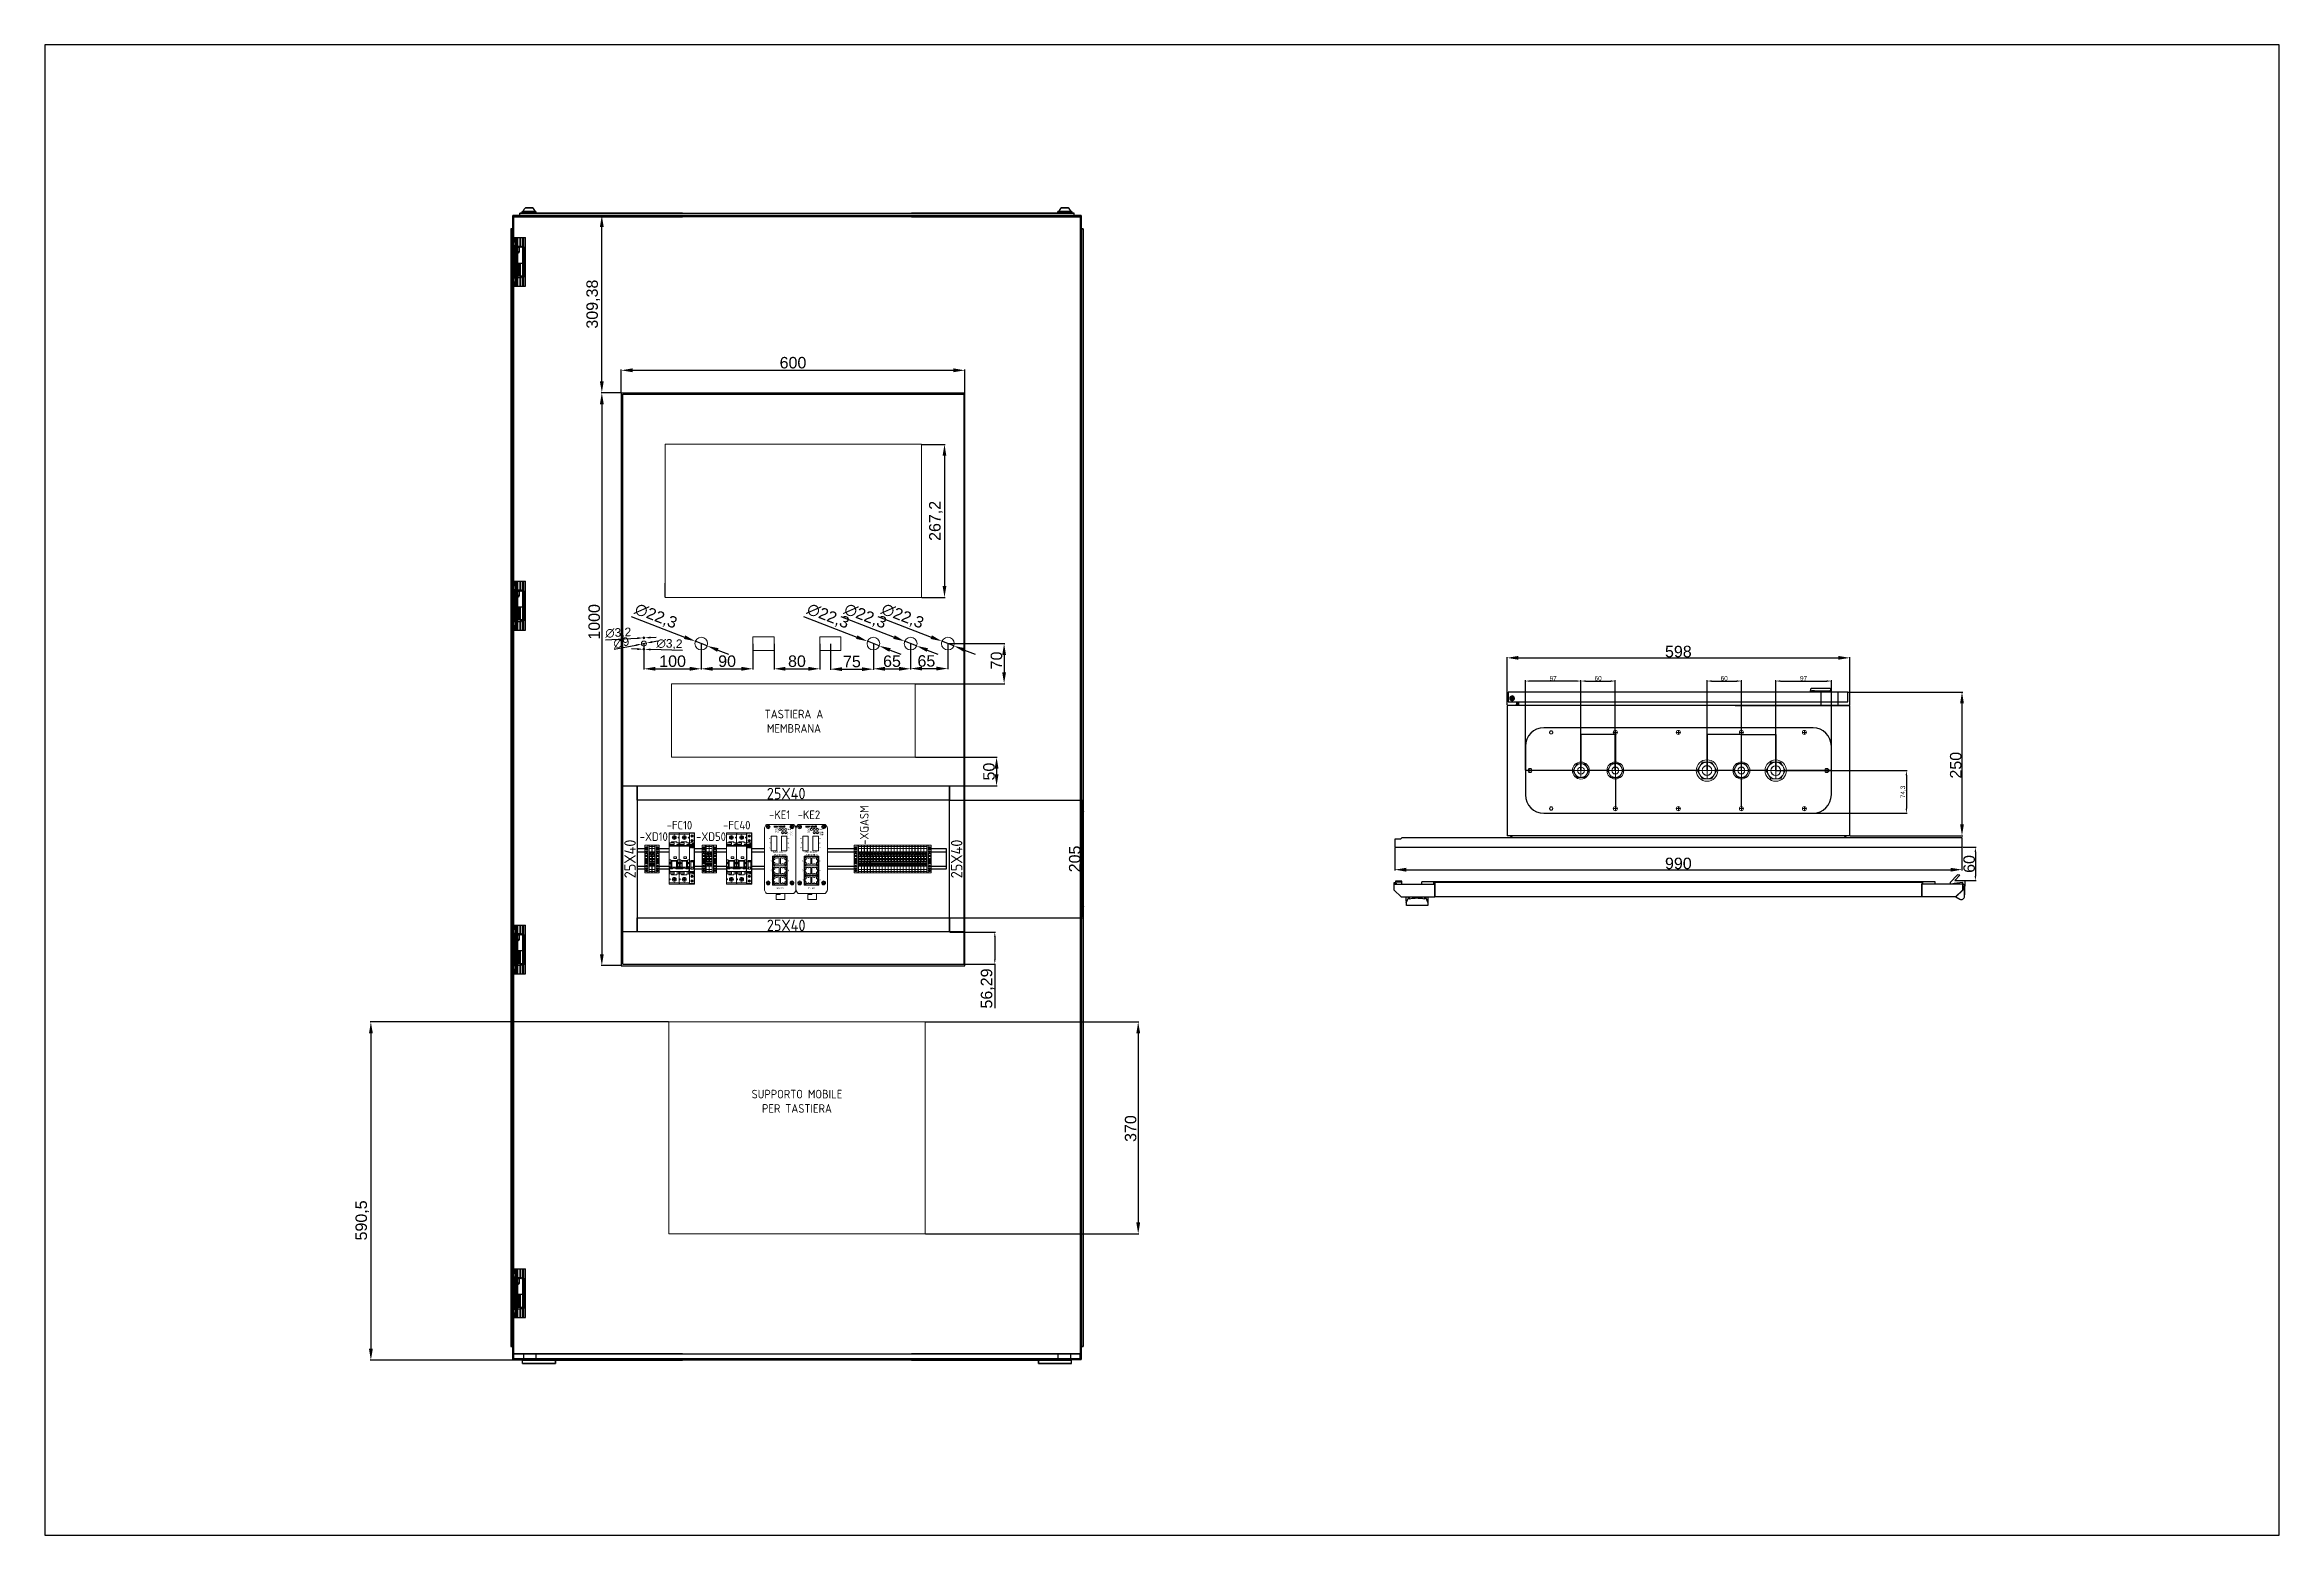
# Model space of a CAD drawing. Header units: millimetres. Extents: x 42222 to 59290, y 36233 to 38835.
# Drawn here: x 51001 to 54901, y 36233 to 38835 of the extents above; entities that cross this region are included whole.
import ezdxf
from ezdxf.enums import TextEntityAlignment as Align
from ezdxf.xclip import XClip

# ---------------------------------------------------------------- set-up
doc = ezdxf.new("R2010")
doc.units = ezdxf.units.MM
doc.header["$XCLIPFRAME"] = 2
doc.set_wipeout_variables(frame=1)
doc.layers.add('! NO PLOT !', color=7, linetype='Continuous', true_color=0xff75dd, plot=False)
doc.layers.add('000-PI-Oprema', color=30, linetype='Continuous', lineweight=5)
doc.layers.add('SI-ORMAR-Oprema', color=30, linetype='Continuous', lineweight=5)
for name, color, linetype in [('000-PI-ORMAR', 2, 'Continuous'), ('000-PI_TEXT', 7, 'Continuous'), ('002-PI-Kabelska kanalica', 150, 'Continuous'), ('004-PI-DIN Šina', 3, 'Continuous')]:
    doc.layers.add(name, color=color, linetype=linetype)
doc.styles.add('Arial$001H0', font='arial.ttf')
doc.styles.add('PI0', font='isocpeur.ttf', dxfattribs={"width": 0.9})
doc.styles.get("Standard").update_dxf_attribs({"font": 'arial.ttf'})
doc.dimstyles.new('ISO-25-lb', dxfattribs={"dimtxt": 8, "dimasz": 8, "dimexe": 1.25, "dimexo": 0.625, "dimtad": 1, "dimtxsty": 'Standard', "dimcen": 5, "dimadec": 0, "dimazin": 0, "dimtfac": 1, "dimtmove": 0, "dimatfit": 3, "dimfxl": 1, "dimarcsym": 0})

# ---------------------------------------------------------------- blocks, each defined once
blk = doc.blocks.new('*D102')
at = {"layer": '000-PI_TEXT', "color": 0, "lineweight": -2, "ltscale": 0.25, "transparency": 16777216}
for p, q in [((53356.7, 37433.6), (53356.7, 37393.9)), ((54346.7, 37433.6), (54346.7, 37393.9)), ((53376.7, 37395.2), (54326.7, 37395.2))]:
    blk.add_line(p, q, dxfattribs=at)
at = {"layer": '000-PI_TEXT', "color": 0, "ltscale": 0.25, "transparency": 16777216}
for points in [[(53376.7, 37398.5), (53376.7, 37391.8), (53356.7, 37395.2)], [(54326.7, 37398.5), (54326.7, 37391.8), (54346.7, 37395.2)]]:
    blk.add_solid(points, dxfattribs=at)
at = {"layer": 'Defpoints', "color": 0, "ltscale": 0.25, "transparency": 16777216}
for p in [(53356.7, 37434.3), (54346.7, 37434.3), (54346.7, 37395.2)]:
    blk.add_point(p, dxfattribs=at)
at = {"layer": '000-PI_TEXT', "color": 0, "ltscale": 0.25, "transparency": 16777216, "insert": (53851.7, 37406), "char_height": 20, "attachment_point": 5}
blk.add_mtext('990', dxfattribs=at)
blk = doc.blocks.new('*D103')
at = {"layer": '000-PI_TEXT', "color": 0, "lineweight": -2, "ltscale": 0.25, "transparency": 16777216}
for p, q in [((54148.2, 37705.3), (54348, 37705.3)), ((54346.7, 37685.3), (54346.7, 37474.5)), ((54151.4, 37454.5), (54348, 37454.5))]:
    blk.add_line(p, q, dxfattribs=at)
at = {"layer": '000-PI_TEXT', "color": 0, "ltscale": 0.25, "transparency": 16777216}
for points in [[(54343.4, 37685.3), (54350.1, 37685.3), (54346.7, 37705.3)], [(54343.4, 37474.5), (54350.1, 37474.5), (54346.7, 37454.5)]]:
    blk.add_solid(points, dxfattribs=at)
at = {"layer": 'Defpoints', "color": 0, "ltscale": 0.25, "transparency": 16777216}
for p in [(54147.6, 37705.3), (54150.7, 37454.5), (54346.7, 37454.5)]:
    blk.add_point(p, dxfattribs=at)
at = {"layer": '000-PI_TEXT', "color": 0, "ltscale": 0.25, "transparency": 16777216, "insert": (54335.9, 37577.5), "char_height": 20, "attachment_point": 5, "rotation": 90}
blk.add_mtext('250', dxfattribs=at)
blk = doc.blocks.new('*D110')
at = {"layer": '000-PI_TEXT', "color": 0, "lineweight": -2, "ltscale": 0.25, "transparency": 16777216}
for p, q in [((52089.1, 37129.5), (51568.6, 37129.5)), ((51569.8, 37109.5), (51569.8, 36559)), ((52312.8, 36539), (51568.6, 36539))]:
    blk.add_line(p, q, dxfattribs=at)
at = {"layer": '000-PI_TEXT', "color": 0, "ltscale": 0.25, "transparency": 16777216}
for points in [[(51566.5, 37109.5), (51573.2, 37109.5), (51569.8, 37129.5)], [(51566.5, 36559), (51573.2, 36559), (51569.8, 36539)]]:
    blk.add_solid(points, dxfattribs=at)
at = {"layer": 'Defpoints', "color": 0, "ltscale": 0.25, "transparency": 16777216}
for p in [(52089.7, 37129.5), (51569.8, 36539), (52313.4, 36539)]:
    blk.add_point(p, dxfattribs=at)
at = {"layer": '000-PI_TEXT', "color": 0, "ltscale": 0.25, "transparency": 16777216, "insert": (51554.8, 36783), "char_height": 20, "attachment_point": 5, "rotation": 90}
blk.add_mtext('590,5', dxfattribs=at)
blk = doc.blocks.new('*D111')
at = {"layer": '000-PI_TEXT', "color": 0, "lineweight": -2, "ltscale": 0.25, "transparency": 16777216}
for p, q in [((52537, 37129.5), (52910.3, 37129.5)), ((52909, 37109.5), (52909, 36779.5)), ((52537.7, 36759.5), (52910.3, 36759.5))]:
    blk.add_line(p, q, dxfattribs=at)
at = {"layer": '000-PI_TEXT', "color": 0, "ltscale": 0.25, "transparency": 16777216}
for points in [[(52905.7, 37109.5), (52912.4, 37109.5), (52909, 37129.5)], [(52905.7, 36779.5), (52912.4, 36779.5), (52909, 36759.5)]]:
    blk.add_solid(points, dxfattribs=at)
at = {"layer": 'Defpoints', "color": 0, "ltscale": 0.25, "transparency": 16777216}
for p in [(52536.4, 37129.5), (52537.1, 36759.5), (52909, 36759.5)]:
    blk.add_point(p, dxfattribs=at)
at = {"layer": '000-PI_TEXT', "color": 0, "ltscale": 0.25, "transparency": 16777216, "insert": (52895.8, 36943.3), "char_height": 20, "attachment_point": 5, "rotation": 90}
blk.add_mtext('370', dxfattribs=at)
blk = doc.blocks.new('*U138')
blk.add_lwpolyline([(540, -17.5), (540, 17.5), (0, 17.5), (0, -17.5)], close=True)
for points in [[(0, 12.5), (540, 12.5)], [(0, -12.5), (540, -12.5)]]:
    blk.add_lwpolyline(points)
blk = doc.blocks.new('*D139')
at = {"layer": '000-PI_TEXT', "color": 0, "linetype": 'Continuous', "lineweight": -2, "ltscale": 0.25, "transparency": 16777216}
for p, q in [((52577.5, 37789.8), (52676.2, 37789.8)), ((52675, 37769.8), (52675, 37739.8)), ((52520.4, 37719.8), (52676.2, 37719.8))]:
    blk.add_line(p, q, dxfattribs=at)
at = {"layer": '000-PI_TEXT', "color": 0, "ltscale": 0.25, "transparency": 16777216}
for points in [[(52671.6, 37769.8), (52678.3, 37769.8), (52675, 37789.8)], [(52671.6, 37739.8), (52678.3, 37739.8), (52675, 37719.8)]]:
    blk.add_solid(points, dxfattribs=at)
at = {"layer": 'Defpoints', "color": 0, "ltscale": 0.25, "transparency": 16777216}
for p in [(52576.8, 37789.8), (52519.8, 37719.8), (52675, 37719.8)]:
    blk.add_point(p, dxfattribs=at)
at = {"layer": '000-PI_TEXT', "color": 0, "ltscale": 0.25, "transparency": 16777216, "insert": (52661.7, 37760.4), "char_height": 20, "attachment_point": 5, "rotation": 90}
blk.add_mtext('70', dxfattribs=at)
blk = doc.blocks.new('*D143')
at = {"layer": '000-PI_TEXT', "color": 0, "linetype": 'Continuous', "lineweight": -2, "ltscale": 0.25, "transparency": 16777216}
for p, q in [((52531.6, 38137.6), (52572.1, 38137.6)), ((52570.9, 38117.6), (52570.9, 37890.4)), ((52531.6, 37870.4), (52572.1, 37870.4))]:
    blk.add_line(p, q, dxfattribs=at)
at = {"layer": '000-PI_TEXT', "color": 0, "ltscale": 0.25, "transparency": 16777216}
for points in [[(52567.6, 38117.6), (52574.2, 38117.6), (52570.9, 38137.6)], [(52567.6, 37890.4), (52574.2, 37890.4), (52570.9, 37870.4)]]:
    blk.add_solid(points, dxfattribs=at)
at = {"layer": 'Defpoints', "color": 0, "ltscale": 0.25, "transparency": 16777216}
for p in [(52531, 38137.6), (52531, 37870.4), (52570.9, 37870.4)]:
    blk.add_point(p, dxfattribs=at)
at = {"layer": '000-PI_TEXT', "color": 0, "ltscale": 0.25, "transparency": 16777216, "insert": (52555.9, 38004), "char_height": 20, "attachment_point": 5, "rotation": 90}
blk.add_mtext('267,2', dxfattribs=at)
blk = doc.blocks.new('*D144')
at = {"layer": '000-PI_TEXT', "color": 0, "linetype": 'Continuous', "lineweight": -2, "ltscale": 0.25, "transparency": 16777216}
for p, q in [((52083.2, 37871.1), (52083.2, 37895)), ((52103.2, 37893.8), (52511, 37893.8)), ((52531, 37871.1), (52531, 37895))]:
    blk.add_line(p, q, dxfattribs=at)
at = {"layer": '000-PI_TEXT', "color": 0, "ltscale": 0.25, "transparency": 16777216}
for points in [[(52103.2, 37897.1), (52103.2, 37890.5), (52083.2, 37893.8)], [(52511, 37897.1), (52511, 37890.5), (52531, 37893.8)]]:
    blk.add_solid(points, dxfattribs=at)
at = {"layer": 'Defpoints', "color": 0, "ltscale": 0.25, "transparency": 16777216}
for p in [(52083.2, 37870.4), (52531, 37893.8), (52531, 37870.4)]:
    blk.add_point(p, dxfattribs=at)
at = {"layer": '000-PI_TEXT', "color": 0, "ltscale": 0.25, "transparency": 16777216, "insert": (52307.1, 37908.8), "char_height": 20, "attachment_point": 5}
blk.add_mtext('447,8', dxfattribs=at)
blk = doc.blocks.new('*D145')
at = {"layer": '000-PI_TEXT', "color": 0, "linetype": 'Continuous', "lineweight": -2, "ltscale": 0.25, "transparency": 16777216}
for p, q in [((52446.8, 37789.2), (52446.8, 37744.6)), ((52511.8, 37789.2), (52511.8, 37744.6)), ((52466.8, 37745.8), (52491.8, 37745.8))]:
    blk.add_line(p, q, dxfattribs=at)
at = {"layer": '000-PI_TEXT', "color": 0, "ltscale": 0.25, "transparency": 16777216}
for points in [[(52466.8, 37749.2), (52466.8, 37742.5), (52446.8, 37745.8)], [(52491.8, 37749.2), (52491.8, 37742.5), (52511.8, 37745.8)]]:
    blk.add_solid(points, dxfattribs=at)
at = {"layer": 'Defpoints', "color": 0, "ltscale": 0.25, "transparency": 16777216}
for p in [(52446.8, 37789.8), (52511.8, 37789.8), (52511.8, 37745.8)]:
    blk.add_point(p, dxfattribs=at)
at = {"layer": '000-PI_TEXT', "color": 0, "ltscale": 0.25, "transparency": 16777216, "insert": (52479.3, 37759), "char_height": 20, "attachment_point": 5}
blk.add_mtext('65', dxfattribs=at)
blk = doc.blocks.new('*D146')
at = {"layer": '000-PI_TEXT', "color": 0, "linetype": 'Continuous', "lineweight": -2, "ltscale": 0.25, "transparency": 16777216}
for p, q in [((52511.8, 37789.2), (52511.8, 37745)), ((52576.8, 37789.2), (52576.8, 37745)), ((52531.8, 37746.2), (52556.8, 37746.2))]:
    blk.add_line(p, q, dxfattribs=at)
at = {"layer": '000-PI_TEXT', "color": 0, "ltscale": 0.25, "transparency": 16777216}
for points in [[(52531.8, 37749.6), (52531.8, 37742.9), (52511.8, 37746.2)], [(52556.8, 37749.6), (52556.8, 37742.9), (52576.8, 37746.2)]]:
    blk.add_solid(points, dxfattribs=at)
at = {"layer": 'Defpoints', "color": 0, "ltscale": 0.25, "transparency": 16777216}
for p in [(52511.8, 37789.8), (52576.8, 37789.8), (52576.8, 37746.2)]:
    blk.add_point(p, dxfattribs=at)
at = {"layer": '000-PI_TEXT', "color": 0, "ltscale": 0.25, "transparency": 16777216, "insert": (52539.3, 37759.4), "char_height": 20, "attachment_point": 5}
blk.add_mtext('65', dxfattribs=at)
blk = doc.blocks.new('*D147')
at = {"layer": '000-PI_TEXT', "color": 0, "linetype": 'Continuous', "lineweight": -2, "ltscale": 0.25, "transparency": 16777216}
for p, q in [((52324.8, 37837), (52417.8, 37801.1)), ((52457.2, 37785.8), (52436.4, 37793.9)), ((52475.9, 37778.6), (52494.5, 37771.4))]:
    blk.add_line(p, q, dxfattribs=at)
at = {"layer": '000-PI_TEXT', "color": 0, "ltscale": 0.25, "transparency": 16777216}
for points in [[(52419, 37804.2), (52416.6, 37798), (52436.4, 37793.9)], [(52477.1, 37781.7), (52474.7, 37775.5), (52457.2, 37785.8)]]:
    blk.add_solid(points, dxfattribs=at)
at = {"layer": 'Defpoints', "color": 0, "ltscale": 0.25, "transparency": 16777216}
for p in [(52436.4, 37793.9), (52457.2, 37785.8)]:
    blk.add_point(p, dxfattribs=at)
at = {"layer": '000-PI_TEXT', "color": 0, "ltscale": 0.25, "transparency": 16777216, "insert": (52367.5, 37837), "char_height": 20, "attachment_point": 5, "rotation": 338.8736}
blk.add_mtext('∅22,3', dxfattribs=at)
blk = doc.blocks.new('*D140')
at = {"layer": '000-PI_TEXT', "color": 0, "linetype": 'Continuous', "lineweight": -2, "ltscale": 0.25, "transparency": 16777216}
for p, q in [((52389.8, 37837), (52482.8, 37801.1)), ((52522.2, 37785.8), (52501.4, 37793.9)), ((52540.9, 37778.6), (52559.5, 37771.4))]:
    blk.add_line(p, q, dxfattribs=at)
at = {"layer": '000-PI_TEXT', "color": 0, "ltscale": 0.25, "transparency": 16777216}
for points in [[(52484, 37804.2), (52481.6, 37798), (52501.4, 37793.9)], [(52542.1, 37781.7), (52539.7, 37775.5), (52522.2, 37785.8)]]:
    blk.add_solid(points, dxfattribs=at)
at = {"layer": 'Defpoints', "color": 0, "ltscale": 0.25, "transparency": 16777216}
for p in [(52501.4, 37793.9), (52522.2, 37785.8)]:
    blk.add_point(p, dxfattribs=at)
at = {"layer": '000-PI_TEXT', "color": 0, "ltscale": 0.25, "transparency": 16777216, "insert": (52432.5, 37837), "char_height": 20, "attachment_point": 5, "rotation": 338.8736}
blk.add_mtext('∅22,3', dxfattribs=at)
blk = doc.blocks.new('*D141')
at = {"layer": '000-PI_TEXT', "color": 0, "linetype": 'Continuous', "lineweight": -2, "ltscale": 0.25, "transparency": 16777216}
for p, q in [((52454.8, 37837), (52547.8, 37801.1)), ((52587.2, 37785.8), (52566.4, 37793.9)), ((52605.9, 37778.6), (52624.5, 37771.4))]:
    blk.add_line(p, q, dxfattribs=at)
at = {"layer": '000-PI_TEXT', "color": 0, "ltscale": 0.25, "transparency": 16777216}
for points in [[(52549, 37804.2), (52546.6, 37798), (52566.4, 37793.9)], [(52607.1, 37781.7), (52604.7, 37775.5), (52587.2, 37785.8)]]:
    blk.add_solid(points, dxfattribs=at)
at = {"layer": 'Defpoints', "color": 0, "ltscale": 0.25, "transparency": 16777216}
for p in [(52566.4, 37793.9), (52587.2, 37785.8)]:
    blk.add_point(p, dxfattribs=at)
at = {"layer": '000-PI_TEXT', "color": 0, "ltscale": 0.25, "transparency": 16777216, "insert": (52497.5, 37837), "char_height": 20, "attachment_point": 5, "rotation": 338.8736}
blk.add_mtext('∅22,3', dxfattribs=at)
blk = doc.blocks.new('*D142')
at = {"layer": '000-PI_TEXT', "color": 0, "linetype": 'Continuous', "lineweight": -2, "ltscale": 0.25, "transparency": 16777216}
for p, q in [((52580.2, 37516.4), (52812.8, 37516.4)), ((52811.6, 37496.4), (52811.6, 37331.4)), ((52580.2, 37311.4), (52812.8, 37311.4))]:
    blk.add_line(p, q, dxfattribs=at)
at = {"layer": '000-PI_TEXT', "color": 0, "ltscale": 0.25, "transparency": 16777216}
for points in [[(52808.2, 37496.4), (52814.9, 37496.4), (52811.6, 37516.4)], [(52808.2, 37331.4), (52814.9, 37331.4), (52811.6, 37311.4)]]:
    blk.add_solid(points, dxfattribs=at)
at = {"layer": 'Defpoints', "color": 0, "ltscale": 0.25, "transparency": 16777216}
for p in [(52579.6, 37516.4), (52579.6, 37311.4), (52811.6, 37311.4)]:
    blk.add_point(p, dxfattribs=at)
at = {"layer": '000-PI_TEXT', "color": 0, "ltscale": 0.25, "transparency": 16777216, "insert": (52798.3, 37413.9), "char_height": 20, "attachment_point": 5, "rotation": 90}
blk.add_mtext('205', dxfattribs=at)
blk = doc.blocks.new('*D149')
at = {"layer": '000-PI_TEXT', "color": 0, "linetype": 'Continuous', "lineweight": -2, "ltscale": 0.25, "transparency": 16777216}
for p, q in [((52055.8, 38537), (51971.6, 38537)), ((51972.9, 38247.7), (51972.9, 38517)), ((52005.8, 38227.7), (51971.6, 38227.7))]:
    blk.add_line(p, q, dxfattribs=at)
at = {"layer": '000-PI_TEXT', "color": 0, "ltscale": 0.25, "transparency": 16777216}
for points in [[(51969.5, 38517), (51976.2, 38517), (51972.9, 38537)], [(51969.5, 38247.7), (51976.2, 38247.7), (51972.9, 38227.7)]]:
    blk.add_solid(points, dxfattribs=at)
at = {"layer": 'Defpoints', "color": 0, "ltscale": 0.25, "transparency": 16777216}
for p in [(51972.9, 38537), (52056.5, 38537), (52006.5, 38227.7)]:
    blk.add_point(p, dxfattribs=at)
at = {"layer": '000-PI_TEXT', "color": 0, "ltscale": 0.25, "transparency": 16777216, "insert": (51957.8, 38382.3), "char_height": 20, "attachment_point": 5, "rotation": 90}
blk.add_mtext('309,38', dxfattribs=at)
blk = doc.blocks.new('*D150')
at = {"layer": '000-PI_TEXT', "color": 0, "linetype": 'Continuous', "lineweight": -2, "ltscale": 0.25, "transparency": 16777216}
for p, q in [((52005.8, 38227.7), (51971.6, 38227.7)), ((51972.9, 38207.7), (51972.9, 37247.7)), ((52005.8, 37227.7), (51971.6, 37227.7))]:
    blk.add_line(p, q, dxfattribs=at)
at = {"layer": '000-PI_TEXT', "color": 0, "ltscale": 0.25, "transparency": 16777216}
for points in [[(51969.5, 38207.7), (51976.2, 38207.7), (51972.9, 38227.7)], [(51969.5, 37247.7), (51976.2, 37247.7), (51972.9, 37227.7)]]:
    blk.add_solid(points, dxfattribs=at)
at = {"layer": 'Defpoints', "color": 0, "ltscale": 0.25, "transparency": 16777216}
for p in [(52006.5, 38227.7), (51972.9, 37227.7), (52006.5, 37227.7)]:
    blk.add_point(p, dxfattribs=at)
at = {"layer": '000-PI_TEXT', "color": 0, "ltscale": 0.25, "transparency": 16777216, "insert": (51959.6, 37827.7), "char_height": 20, "attachment_point": 5, "rotation": 90}
blk.add_mtext('1000', dxfattribs=at)
blk = doc.blocks.new('*D151')
at = {"layer": '000-PI_TEXT', "color": 0, "linetype": 'Continuous', "lineweight": -2, "ltscale": 0.25, "transparency": 16777216}
for p, q in [((52006.5, 38228.3), (52006.5, 38268.1)), ((52026.5, 38266.8), (52586.5, 38266.8)), ((52606.5, 38228.3), (52606.5, 38268.1))]:
    blk.add_line(p, q, dxfattribs=at)
at = {"layer": '000-PI_TEXT', "color": 0, "ltscale": 0.25, "transparency": 16777216}
for points in [[(52026.5, 38270.2), (52026.5, 38263.5), (52006.5, 38266.8)], [(52586.5, 38270.2), (52586.5, 38263.5), (52606.5, 38266.8)]]:
    blk.add_solid(points, dxfattribs=at)
at = {"layer": 'Defpoints', "color": 0, "ltscale": 0.25, "transparency": 16777216}
for p in [(52606.5, 38266.8), (52006.5, 38227.7), (52606.5, 38227.7)]:
    blk.add_point(p, dxfattribs=at)
at = {"layer": '000-PI_TEXT', "color": 0, "ltscale": 0.25, "transparency": 16777216, "insert": (52306.5, 38280), "char_height": 20, "attachment_point": 5}
blk.add_mtext('600', dxfattribs=at)
blk = doc.blocks.new('MF127463_69')
at = {"true_color": 0x231f20}
blk.add_hatch(color=250, dxfattribs=at).paths.add_polyline_path([(140.6, 195.9), (141.4, 195.9), (141.4, 195), (140.6, 195)])
blk = doc.blocks.new('MF127412_67')
at = {"true_color": 0x231f20}
blk.add_hatch(color=250, dxfattribs=at).paths.add_polyline_path([(138.3, 195.9), (139, 195.9), (139, 195), (138.3, 195)])
blk = doc.blocks.new('MF127361_65')
at = {"true_color": 0x231f20}
blk.add_hatch(color=250, dxfattribs=at).paths.add_polyline_path([(143.3, 196), (144.1, 196), (144.1, 195), (143.3, 195)])
blk = doc.blocks.new('MF127284_63')
at = {"true_color": 0x231f20}
blk.add_hatch(color=250, dxfattribs=at).paths.add_polyline_path([(137, 195.9), (138.2, 195.9), (138.2, 195), (137, 195)])
blk = doc.blocks.new('MF127231_61')
at = {"true_color": 0x231f20}
blk.add_hatch(color=250, dxfattribs=at).paths.add_polyline_path([(142, 195.9), (143.2, 195.9), (143.2, 195), (142, 195)])
blk = doc.blocks.new('MF127184_59')
at = {"true_color": 0x231f20}
blk.add_hatch(color=250, dxfattribs=at).paths.add_polyline_path([(141.5, 195.9), (142, 195.9), (142, 195), (141.5, 195)])
blk = doc.blocks.new('MF127142_57')
at = {"true_color": 0x231f20}
blk.add_hatch(color=250, dxfattribs=at).paths.add_polyline_path([(139.1, 195.9), (139.9, 195.9), (139.9, 195), (139, 195)])
blk = doc.blocks.new('westermo switch - SDI-862-SM-SC30')
blk.add_wipeout([(0, 0), (47, 0), (47.5, -0.1), (48, -0.4), (48.3, -0.8), (50.6, -4.7), (50.9, -5.4), (51, -6.3), (51, -113.8), (50.9, -114.6), (50.6, -115.3), (48.3, -119.2), (48, -119.6), (47.5, -119.9), (47, -120), (31.1, -120), (31.6, -120.5), (31.6, -130), (31.1, -130.5), (16.6, -130.5), (16.6, -122), (20.1, -122), (20.8, -121.9), (21.5, -121.6), (22.1, -121.2), (22.5, -120.6), (22.9, -120), (0, -120), (-0.5, -119.9), (-1, -119.6), (-1.3, -119.2), (-3.6, -115.3), (-3.9, -114.6), (-4, -113.8), (-4, -6.3), (-3.9, -5.4), (-3.6, -4.7), (-1.3, -0.8), (-1, -0.4), (-0.5, -0.1)])
at = {"true_color": 0x1a171b}
for points in [[(15.7, -2), (15.7, -4), (15.1, -4), (15.1, -2), (14.4, -2), (14.4, -4), (13.9, -4), (13.9, -2), (13.2, -2), (13.2, -4.1), (13.2, -4.1), (13.2, -4.1), (13.2, -4.2), (13.2, -4.2), (13.2, -4.2), (13.2, -4.2), (13.2, -4.2), (13.2, -4.2), (13.2, -4.2), (13.2, -4.2), (13.2, -4.2), (13.2, -4.3), (13.2, -4.3), (13.2, -4.3), (13.3, -4.3), (13.3, -4.3), (13.3, -4.3), (13.3, -4.3), (13.3, -4.3), (13.3, -4.3), (13.3, -4.3), (13.3, -4.3), (13.3, -4.4), (13.3, -4.4), (13.3, -4.4), (13.3, -4.4), (13.3, -4.4), (13.3, -4.4), (13.4, -4.4), (13.4, -4.4), (13.4, -4.4), (13.4, -4.4), (13.4, -4.4), (13.4, -4.4), (13.4, -4.4), (13.4, -4.4), (13.4, -4.4), (13.4, -4.4), (13.5, -4.4), (13.5, -4.4), (13.5, -4.4), (13.5, -4.5), (13.5, -4.5), (13.5, -4.5), (13.5, -4.5), (13.5, -4.5), (13.5, -4.5), (13.6, -4.5), (16, -4.5), (16, -4.5), (16, -4.5), (16, -4.5), (16, -4.5), (16, -4.5), (16, -4.5), (16, -4.4), (16, -4.4), (16.1, -4.4), (16.1, -4.4), (16.1, -4.4), (16.1, -4.4), (16.1, -4.4), (16.1, -4.4), (16.1, -4.4), (16.1, -4.4), (16.1, -4.4), (16.2, -4.4), (16.2, -4.4), (16.2, -4.4), (16.2, -4.4), (16.2, -4.4), (16.2, -4.4), (16.2, -4.4), (16.2, -4.4), (16.2, -4.3), (16.2, -4.3), (16.2, -4.3), (16.2, -4.3), (16.3, -4.3), (16.3, -4.3), (16.3, -4.3), (16.3, -4.3), (16.3, -4.3), (16.3, -4.3), (16.3, -4.3), (16.3, -4.2), (16.3, -4.2), (16.3, -4.2), (16.3, -4.2), (16.3, -4.2), (16.3, -4.2), (16.3, -4.2), (16.3, -4.2), (16.3, -4.2), (16.3, -4.1), (16.3, -4.1), (16.3, -4.1), (16.3, -2)], [(19.1, -2), (19.1, -2), (19, -2), (19, -2), (19, -2), (19, -2), (19, -2), (19, -2), (19, -2), (19, -2), (19, -2), (18.9, -2), (18.9, -2), (18.9, -2), (18.9, -2), (18.9, -2), (18.9, -2), (18.9, -2), (18.9, -2), (18.9, -2), (18.9, -2), (18.9, -2), (18.8, -2), (18.8, -2), (18.8, -2), (18.8, -2.1), (18.8, -2.1), (18.8, -2.1), (18.8, -2.1), (18.8, -2.1), (18.8, -2.1), (18.8, -2.1), (18.8, -2.1), (18.8, -2.1), (18.8, -2.1), (18.8, -2.1), (18.7, -2.2), (18.7, -2.2), (18.7, -2.2), (18.7, -2.2), (18.7, -2.2), (18.7, -2.2), (18.7, -2.2), (18.7, -2.2), (18.7, -2.2), (18.7, -2.3), (18.7, -2.3), (18.7, -2.3), (18.7, -2.3), (18.7, -3.1), (18.7, -3.1), (18.7, -3.1), (18.7, -3.1), (18.7, -3.1), (18.7, -3.1), (18.7, -3.1), (18.7, -3.2), (18.7, -3.2), (18.7, -3.2), (18.7, -3.2), (18.7, -3.2), (18.7, -3.2), (18.8, -3.2), (18.8, -3.2), (18.8, -3.2), (18.8, -3.2), (18.8, -3.3), (18.8, -3.3), (18.8, -3.3), (18.8, -3.3), (18.8, -3.3), (18.8, -3.3), (18.8, -3.3), (18.8, -3.3), (18.8, -3.3), (18.8, -3.3), (18.9, -3.3), (18.9, -3.3), (18.9, -3.4), (18.9, -3.4), (18.9, -3.4), (18.9, -3.4), (18.9, -3.4), (18.9, -3.4), (18.9, -3.4), (18.9, -3.4), (18.9, -3.4), (19, -3.4), (19, -3.4), (19, -3.4), (19, -3.4), (19, -3.4), (19, -3.4), (19, -3.4), (19, -3.4), (19, -3.4), (19.1, -3.4), (19.1, -3.4), (20, -3.4), (20, -4), (18.7, -4), (18.5, -4.5), (20.3, -4.5), (20.3, -4.5), (20.4, -4.5), (20.4, -4.5), (20.4, -4.5), (20.4, -4.5), (20.4, -4.5), (20.4, -4.4), (20.4, -4.4), (20.4, -4.4), (20.4, -4.4), (20.5, -4.4), (20.5, -4.4), (20.5, -4.4), (20.5, -4.4), (20.5, -4.4), (20.5, -4.4), (20.5, -4.4), (20.5, -4.4), (20.5, -4.4), (20.5, -4.4), (20.6, -4.4), (20.6, -4.4), (20.6, -4.4), (20.6, -4.4), (20.6, -4.4), (20.6, -4.3), (20.6, -4.3), (20.6, -4.3), (20.6, -4.3), (20.6, -4.3), (20.6, -4.3), (20.6, -4.3), (20.6, -4.3), (20.7, -4.3), (20.7, -4.3), (20.7, -4.3), (20.7, -4.2), (20.7, -4.2), (20.7, -4.2), (20.7, -4.2), (20.7, -4.2), (20.7, -4.2), (20.7, -4.2), (20.7, -4.2), (20.7, -4.2), (20.7, -4.1), (20.7, -4.1), (20.7, -4.1), (20.7, -3.3), (20.7, -3.3), (20.7, -3.3), (20.7, -3.3), (20.7, -3.3), (20.7, -3.3), (20.7, -3.3), (20.7, -3.3), (20.7, -3.2), (20.7, -3.2), (20.7, -3.2), (20.7, -3.2), (20.7, -3.2), (20.7, -3.2), (20.7, -3.2), (20.6, -3.2), (20.6, -3.2), (20.6, -3.2), (20.6, -3.1), (20.6, -3.1), (20.6, -3.1), (20.6, -3.1), (20.6, -3.1), (20.6, -3.1), (20.6, -3.1), (20.6, -3.1), (20.6, -3.1), (20.6, -3.1), (20.5, -3.1), (20.5, -3.1), (20.5, -3.1), (20.5, -3), (20.5, -3), (20.5, -3), (20.5, -3), (20.5, -3), (20.5, -3), (20.5, -3), (20.5, -3), (20.4, -3), (20.4, -3), (20.4, -3), (20.4, -3), (20.4, -3), (20.4, -3), (20.4, -3), (20.4, -3), (20.3, -3), (20.3, -3), (19.4, -3), (19.4, -2.4), (20.4, -2.4), (20.6, -2)], [(20.9, -2), (20.7, -2.4), (21.2, -2.4), (21.2, -4.5), (21.9, -4.5), (21.9, -2.4), (22.3, -2.4), (22.6, -2)], [(20.9, -2), (20.7, -2.4), (21.2, -2.4), (21.2, -4.5), (21.9, -4.5), (21.9, -2.4), (22.3, -2.4), (22.6, -2)], [(25.2, -2), (25.2, -2), (25.2, -2), (25.1, -2), (25.1, -2), (25.1, -2), (25.1, -2), (25.1, -2), (25.1, -2), (25.1, -2), (25.1, -2), (25.1, -2), (25, -2), (25, -2), (25, -2), (25, -2), (25, -2), (25, -2), (25, -2), (25, -2), (25, -2), (25, -2), (25, -2), (24.9, -2), (24.9, -2), (24.9, -2.1), (24.9, -2.1), (24.9, -2.1), (24.9, -2.1), (24.9, -2.1), (24.9, -2.1), (24.9, -2.1), (24.9, -2.1), (24.9, -2.1), (24.9, -2.1), (24.9, -2.1), (24.9, -2.2), (24.9, -2.2), (24.9, -2.2), (24.8, -2.2), (24.8, -2.2), (24.8, -2.2), (24.8, -2.2), (24.8, -2.2), (24.8, -2.2), (24.8, -2.3), (24.8, -2.3), (24.8, -2.3), (24.8, -2.3), (24.8, -4.5), (25.5, -4.5), (25.5, -2.4), (25.9, -2.4), (26.1, -2)], [(26.4, -2), (26.4, -4.5), (27, -4.5), (27, -2.4), (27.6, -2.4), (27.6, -4.5), (28.2, -4.5), (28.2, -2.4), (28.8, -2.4), (28.8, -4.5), (29.4, -4.5), (29.4, -2.3), (29.4, -2.3), (29.4, -2.3), (29.4, -2.3), (29.4, -2.2), (29.4, -2.2), (29.4, -2.2), (29.4, -2.2), (29.4, -2.2), (29.4, -2.2), (29.4, -2.2), (29.4, -2.2), (29.4, -2.2), (29.4, -2.1), (29.4, -2.1), (29.4, -2.1), (29.4, -2.1), (29.4, -2.1), (29.4, -2.1), (29.4, -2.1), (29.4, -2.1), (29.4, -2.1), (29.4, -2.1), (29.4, -2.1), (29.3, -2), (29.3, -2), (29.3, -2), (29.3, -2), (29.3, -2), (29.3, -2), (29.3, -2), (29.3, -2), (29.3, -2), (29.3, -2), (29.3, -2), (29.2, -2), (29.2, -2), (29.2, -2), (29.2, -2), (29.2, -2), (29.2, -2), (29.2, -2), (29.2, -2), (29.2, -2), (29.1, -2), (29.1, -2), (29.1, -2), (29.1, -2), (29.1, -2)]]:
    blk.add_hatch(color=250, dxfattribs=at).paths.add_polyline_path(points)
h = blk.add_hatch(color=250, dxfattribs=at)
h.paths.add_polyline_path([(16.9, -2), (16.9, -2), (16.9, -2), (16.8, -2), (16.8, -2), (16.8, -2), (16.8, -2), (16.8, -2), (16.8, -2), (16.8, -2), (16.8, -2), (16.8, -2), (16.7, -2), (16.7, -2), (16.7, -2), (16.7, -2), (16.7, -2), (16.7, -2), (16.7, -2), (16.7, -2), (16.7, -2), (16.7, -2), (16.7, -2), (16.6, -2), (16.6, -2), (16.6, -2.1), (16.6, -2.1), (16.6, -2.1), (16.6, -2.1), (16.6, -2.1), (16.6, -2.1), (16.6, -2.1), (16.6, -2.1), (16.6, -2.1), (16.6, -2.1), (16.6, -2.1), (16.6, -2.2), (16.6, -2.2), (16.6, -2.2), (16.5, -2.2), (16.5, -2.2), (16.5, -2.2), (16.5, -2.2), (16.5, -2.2), (16.5, -2.2), (16.5, -2.3), (16.5, -2.3), (16.5, -2.3), (16.5, -2.3), (16.5, -4.1), (16.5, -4.1), (16.5, -4.1), (16.5, -4.2), (16.5, -4.2), (16.5, -4.2), (16.5, -4.2), (16.5, -4.2), (16.5, -4.2), (16.5, -4.2), (16.6, -4.2), (16.6, -4.2), (16.6, -4.3), (16.6, -4.3), (16.6, -4.3), (16.6, -4.3), (16.6, -4.3), (16.6, -4.3), (16.6, -4.3), (16.6, -4.3), (16.6, -4.3), (16.6, -4.3), (16.6, -4.3), (16.6, -4.4), (16.6, -4.4), (16.6, -4.4), (16.7, -4.4), (16.7, -4.4), (16.7, -4.4), (16.7, -4.4), (16.7, -4.4), (16.7, -4.4), (16.7, -4.4), (16.7, -4.4), (16.7, -4.4), (16.7, -4.4), (16.7, -4.4), (16.8, -4.4), (16.8, -4.4), (16.8, -4.4), (16.8, -4.4), (16.8, -4.4), (16.8, -4.5), (16.8, -4.5), (16.8, -4.5), (16.8, -4.5), (16.9, -4.5), (16.9, -4.5), (16.9, -4.5), (18.2, -4.5), (18.4, -4), (17.2, -4), (17.2, -3.5), (18.5, -3.5), (18.5, -2.3), (18.5, -2.3), (18.5, -2.3), (18.5, -2.3), (18.5, -2.2), (18.5, -2.2), (18.5, -2.2), (18.5, -2.2), (18.5, -2.2), (18.5, -2.2), (18.5, -2.2), (18.5, -2.2), (18.5, -2.2), (18.5, -2.1), (18.5, -2.1), (18.5, -2.1), (18.5, -2.1), (18.4, -2.1), (18.4, -2.1), (18.4, -2.1), (18.4, -2.1), (18.4, -2.1), (18.4, -2.1), (18.4, -2.1), (18.4, -2), (18.4, -2), (18.4, -2), (18.4, -2), (18.4, -2), (18.4, -2), (18.3, -2), (18.3, -2), (18.3, -2), (18.3, -2), (18.3, -2), (18.3, -2), (18.3, -2), (18.3, -2), (18.3, -2), (18.3, -2), (18.2, -2), (18.2, -2), (18.2, -2), (18.2, -2), (18.2, -2), (18.2, -2), (18.2, -2), (18.2, -2), (18.2, -2)])
h.paths.add_polyline_path([(17.2, -2.4), (17.8, -2.4), (17.8, -3.1), (17.2, -3.1)])
for points in [[(20.9, -11.4), (27.5, -11.4), (27.5, -11.2)], [(20.9, -11.2), (20.9, -11.4), (27.5, -11.2)], [(27.5, -11.2), (27.9, -11.2), (27.7, -11.1)], [(27.5, -11.4), (27.9, -11.2), (27.5, -11.2)], [(27.7, -11.1), (27.9, -11.2), (28.1, -10.8)], [(27.9, -10.8), (27.7, -11.1), (28.1, -10.8)], [(27.9, -16.7), (28.1, -17.2), (28.1, -16.7)], [(27.9, -17.2), (28.1, -17.2), (27.9, -16.7)], [(27.9, -17.2), (28.1, -17.7), (28.1, -17.2)], [(28.1, -17.7), (28.2, -17.5), (28.1, -17.2)], [(28.1, -17.7), (28.5, -17.8), (28.2, -17.5)], [(28.5, -17.8), (28.5, -17.6), (28.2, -17.5)], [(28.5, -17.6), (28.5, -17.8), (35, -17.6)], [(28.5, -17.8), (35, -17.8), (35, -17.6)]]:
    blk.add_hatch(color=256).paths.add_polyline_path(points)
h = blk.add_hatch(color=250, dxfattribs=at)
h.paths.add_polyline_path([(23, -2), (23, -2), (23, -2), (23, -2), (22.9, -2), (22.9, -2), (22.9, -2), (22.9, -2), (22.9, -2), (22.9, -2), (22.9, -2), (22.9, -2), (22.9, -2), (22.9, -2), (22.8, -2), (22.8, -2), (22.8, -2), (22.8, -2), (22.8, -2), (22.8, -2), (22.8, -2), (22.8, -2), (22.8, -2), (22.8, -2), (22.7, -2), (22.7, -2.1), (22.7, -2.1), (22.7, -2.1), (22.7, -2.1), (22.7, -2.1), (22.7, -2.1), (22.7, -2.1), (22.7, -2.1), (22.7, -2.1), (22.7, -2.1), (22.7, -2.1), (22.7, -2.2), (22.7, -2.2), (22.7, -2.2), (22.7, -2.2), (22.7, -2.2), (22.7, -2.2), (22.7, -2.2), (22.7, -2.2), (22.6, -2.2), (22.6, -2.3), (22.6, -2.3), (22.6, -2.3), (22.6, -2.3), (22.6, -4.1), (22.6, -4.1), (22.6, -4.1), (22.6, -4.2), (22.6, -4.2), (22.7, -4.2), (22.7, -4.2), (22.7, -4.2), (22.7, -4.2), (22.7, -4.2), (22.7, -4.2), (22.7, -4.2), (22.7, -4.3), (22.7, -4.3), (22.7, -4.3), (22.7, -4.3), (22.7, -4.3), (22.7, -4.3), (22.7, -4.3), (22.7, -4.3), (22.7, -4.3), (22.7, -4.3), (22.7, -4.3), (22.7, -4.4), (22.7, -4.4), (22.8, -4.4), (22.8, -4.4), (22.8, -4.4), (22.8, -4.4), (22.8, -4.4), (22.8, -4.4), (22.8, -4.4), (22.8, -4.4), (22.8, -4.4), (22.8, -4.4), (22.9, -4.4), (22.9, -4.4), (22.9, -4.4), (22.9, -4.4), (22.9, -4.4), (22.9, -4.4), (22.9, -4.4), (22.9, -4.5), (22.9, -4.5), (22.9, -4.5), (23, -4.5), (23, -4.5), (23, -4.5), (23, -4.5), (24.3, -4.5), (24.5, -4), (23.3, -4), (23.3, -3.5), (24.6, -3.5), (24.6, -2.3), (24.6, -2.3), (24.6, -2.3), (24.6, -2.3), (24.6, -2.2), (24.6, -2.2), (24.6, -2.2), (24.6, -2.2), (24.6, -2.2), (24.6, -2.2), (24.6, -2.2), (24.6, -2.2), (24.6, -2.2), (24.6, -2.1), (24.6, -2.1), (24.6, -2.1), (24.6, -2.1), (24.6, -2.1), (24.6, -2.1), (24.5, -2.1), (24.5, -2.1), (24.5, -2.1), (24.5, -2.1), (24.5, -2.1), (24.5, -2), (24.5, -2), (24.5, -2), (24.5, -2), (24.5, -2), (24.5, -2), (24.5, -2), (24.4, -2), (24.4, -2), (24.4, -2), (24.4, -2), (24.4, -2), (24.4, -2), (24.4, -2), (24.4, -2), (24.4, -2), (24.4, -2), (24.3, -2), (24.3, -2), (24.3, -2), (24.3, -2), (24.3, -2), (24.3, -2), (24.3, -2), (24.3, -2)])
h.paths.add_polyline_path([(23.3, -2.4), (24, -2.4), (24, -3.1), (23.3, -3.1)])
h = blk.add_hatch(color=250, dxfattribs=at)
h.paths.add_polyline_path([(30, -2), (30, -2), (30, -2), (30, -2), (30, -2), (30, -2), (30, -2), (29.9, -2), (29.9, -2), (29.9, -2), (29.9, -2), (29.9, -2), (29.9, -2), (29.9, -2), (29.9, -2), (29.9, -2), (29.8, -2), (29.8, -2), (29.8, -2), (29.8, -2), (29.8, -2), (29.8, -2), (29.8, -2), (29.8, -2), (29.8, -2), (29.8, -2.1), (29.8, -2.1), (29.8, -2.1), (29.7, -2.1), (29.7, -2.1), (29.7, -2.1), (29.7, -2.1), (29.7, -2.1), (29.7, -2.1), (29.7, -2.1), (29.7, -2.1), (29.7, -2.2), (29.7, -2.2), (29.7, -2.2), (29.7, -2.2), (29.7, -2.2), (29.7, -2.2), (29.7, -2.2), (29.7, -2.2), (29.7, -2.2), (29.7, -2.3), (29.7, -2.3), (29.7, -2.3), (29.7, -2.3), (29.7, -4.1), (29.7, -4.1), (29.7, -4.1), (29.7, -4.2), (29.7, -4.2), (29.7, -4.2), (29.7, -4.2), (29.7, -4.2), (29.7, -4.2), (29.7, -4.2), (29.7, -4.2), (29.7, -4.2), (29.7, -4.3), (29.7, -4.3), (29.7, -4.3), (29.7, -4.3), (29.7, -4.3), (29.7, -4.3), (29.7, -4.3), (29.7, -4.3), (29.7, -4.3), (29.8, -4.3), (29.8, -4.3), (29.8, -4.4), (29.8, -4.4), (29.8, -4.4), (29.8, -4.4), (29.8, -4.4), (29.8, -4.4), (29.8, -4.4), (29.8, -4.4), (29.8, -4.4), (29.8, -4.4), (29.9, -4.4), (29.9, -4.4), (29.9, -4.4), (29.9, -4.4), (29.9, -4.4), (29.9, -4.4), (29.9, -4.4), (29.9, -4.4), (29.9, -4.4), (30, -4.5), (30, -4.5), (30, -4.5), (30, -4.5), (30, -4.5), (30, -4.5), (30, -4.5), (31.3, -4.5), (31.3, -4.5), (31.3, -4.5), (31.3, -4.5), (31.3, -4.5), (31.3, -4.5), (31.4, -4.5), (31.4, -4.4), (31.4, -4.4), (31.4, -4.4), (31.4, -4.4), (31.4, -4.4), (31.4, -4.4), (31.4, -4.4), (31.4, -4.4), (31.5, -4.4), (31.5, -4.4), (31.5, -4.4), (31.5, -4.4), (31.5, -4.4), (31.5, -4.4), (31.5, -4.4), (31.5, -4.4), (31.5, -4.4), (31.5, -4.4), (31.5, -4.4), (31.6, -4.3), (31.6, -4.3), (31.6, -4.3), (31.6, -4.3), (31.6, -4.3), (31.6, -4.3), (31.6, -4.3), (31.6, -4.3), (31.6, -4.3), (31.6, -4.3), (31.6, -4.3), (31.6, -4.2), (31.6, -4.2), (31.6, -4.2), (31.6, -4.2), (31.6, -4.2), (31.6, -4.2), (31.6, -4.2), (31.6, -4.2), (31.6, -4.2), (31.6, -4.1), (31.6, -4.1), (31.6, -4.1), (31.6, -2.3), (31.6, -2.3), (31.6, -2.3), (31.6, -2.3), (31.6, -2.2), (31.6, -2.2), (31.6, -2.2), (31.6, -2.2), (31.6, -2.2), (31.6, -2.2), (31.6, -2.2), (31.6, -2.2), (31.6, -2.2), (31.6, -2.1), (31.6, -2.1), (31.6, -2.1), (31.6, -2.1), (31.6, -2.1), (31.6, -2.1), (31.6, -2.1), (31.6, -2.1), (31.6, -2.1), (31.6, -2.1), (31.5, -2.1), (31.5, -2), (31.5, -2), (31.5, -2), (31.5, -2), (31.5, -2), (31.5, -2), (31.5, -2), (31.5, -2), (31.5, -2), (31.5, -2), (31.4, -2), (31.4, -2), (31.4, -2), (31.4, -2), (31.4, -2), (31.4, -2), (31.4, -2), (31.4, -2), (31.4, -2), (31.3, -2), (31.3, -2), (31.3, -2), (31.3, -2), (31.3, -2), (31.3, -2)])
h.paths.add_polyline_path([(30.3, -2.4), (31, -2.4), (31, -4), (30.3, -4)])
at = {"linetype": 'Continuous'}
for p, q in [((0, 0), (-0.5, -0.1)), ((47, 0), (0, 0)), ((47.5, -0.1), (47, 0)), ((-3.9, -5.4), (-4, -6.3)), ((-4, -113.8), (-4, -6.3)), ((-3.6, -4.7), (-3.9, -5.4)), ((-1.3, -0.8), (-3.6, -4.7)), ((-1, -0.4), (-1.3, -0.8)), ((-0.5, -0.1), (-1, -0.4)), ((2, -3.4), (0.5, -3.4)), ((0.5, -3.4), (0.5, -4.3)), ((2, -4.3), (0.5, -4.3)), ((2, -1.9), (3.1, -1.9)), ((2, -1.9), (2, -3.4)), ((2, -4.3), (2, -5.8)), ((3.1, -1.9), (3.1, -3.4)), ((4.5, -3.4), (3.1, -3.4)), ((4.5, -4.3), (3.1, -4.3)), ((4.5, -3.4), (4.5, -4.3)), ((43.7, -3.4), (42.2, -3.4)), ((42.2, -3.4), (42.2, -4.3)), ((43.7, -4.3), (42.2, -4.3)), ((43.7, -1.9), (44.7, -1.9)), ((43.7, -1.9), (43.7, -3.4)), ((43.7, -4.3), (43.7, -5.8)), ((44.7, -1.9), (44.7, -3.4)), ((46.2, -3.4), (44.7, -3.4)), ((46.2, -4.3), (44.7, -4.3)), ((46.2, -3.4), (46.2, -4.3)), ((48, -0.4), (47.5, -0.1)), ((48.3, -0.8), (48, -0.4)), ((48.3, -0.8), (50.6, -4.7)), ((50.9, -5.4), (50.6, -4.7)), ((51, -6.3), (50.9, -5.4)), ((51, -113.8), (51, -6.3)), ((13.1, -65.8), (13.1, -66.3)), ((14.1, -57.9), (17.3, -57.9)), ((17.3, -69.3), (14.1, -69.3)), ((14.1, -74.7), (17.3, -74.7)), ((18.5, -57.9), (21.8, -57.9)), ((21.8, -69.3), (18.5, -69.3)), ((18.5, -74.7), (21.8, -74.7)), ((21.8, -57.9), (21.8, -69.3)), ((21.8, -74.7), (21.8, -86)), ((27.2, -57.9), (23.9, -57.9)), ((23.9, -57.9), (23.9, -69.3)), ((23.9, -69.3), (27.2, -69.3)), ((27.2, -74.7), (23.9, -74.7)), ((23.9, -74.7), (23.9, -86)), ((31.6, -57.9), (28.4, -57.9)), ((28.4, -69.3), (31.6, -69.3)), ((31.6, -74.7), (28.4, -74.7)), ((32.7, -61), (32.7, -61.4)), ((33.8, -61.4), (32.7, -61.4)), ((32.7, -65.8), (32.7, -66.3)), ((33.8, -65.8), (32.7, -65.8)), ((33.8, -65.8), (33.8, -61.4)), ((-4, -113.8), (-3.9, -114.6)), ((-3.9, -114.6), (-3.6, -115.3)), ((-1.3, -119.2), (-3.6, -115.3)), ((2, -102.2), (0.5, -102.2)), ((2, -99.7), (2, -101.2)), ((2, -102.2), (2, -103.7)), ((2, -103.7), (3.1, -103.7)), ((3.1, -102.2), (3.1, -103.7)), ((4.5, -102.2), (3.1, -102.2)), ((4.5, -101.2), (4.5, -102.2)), ((13.1, -82.5), (13.1, -83)), ((13.1, -99.2), (13.1, -99.7)), ((17.3, -86), (14.1, -86)), ((14.1, -91.3), (17.3, -91.3)), ((17.3, -102.7), (14.1, -102.7)), ((21.8, -86), (18.5, -86)), ((18.5, -91.3), (21.8, -91.3)), ((21.8, -102.7), (18.5, -102.7)), ((21.8, -91.3), (21.8, -102.7)), ((23.9, -86), (27.2, -86)), ((23.9, -91.3), (23.9, -102.7)), ((27.2, -91.3), (23.9, -91.3)), ((23.9, -102.7), (27.2, -102.7)), ((28.4, -86), (31.6, -86)), ((31.6, -91.3), (28.4, -91.3)), ((28.4, -102.7), (31.6, -102.7)), ((32.7, -82.5), (32.7, -83)), ((33.8, -82.5), (32.7, -82.5)), ((32.7, -99.2), (32.7, -99.7)), ((33.8, -99.2), (32.7, -99.2)), ((33.8, -82.5), (33.8, -78.1)), ((33.8, -99.2), (33.8, -94.8)), ((43.7, -101.2), (42.2, -101.2)), ((42.2, -101.2), (42.2, -102.2)), ((43.7, -102.2), (42.2, -102.2)), ((43.7, -99.7), (43.7, -101.2)), ((43.7, -102.2), (43.7, -103.7)), ((43.7, -103.7), (44.7, -103.7)), ((44.7, -102.2), (44.7, -103.7)), ((46.2, -102.2), (44.7, -102.2)), ((46.2, -101.2), (46.2, -102.2)), ((48.3, -119.2), (50.6, -115.3)), ((50.6, -115.3), (50.9, -114.6)), ((50.9, -114.6), (51, -113.8)), ((-1.3, -119.2), (-1, -119.6)), ((-1, -119.6), (-0.5, -119.9)), ((-0.5, -119.9), (0, -120)), ((0, -120), (47, -120)), ((16.6, -130.5), (16.6, -122)), ((16.6, -122), (23.6, -122)), ((16.6, -130.5), (31.1, -130.5)), ((20.1, -122), (20.8, -121.9)), ((20.8, -121.9), (21.5, -121.6)), ((21.5, -121.6), (22.1, -121.2)), ((22.1, -121.2), (22.5, -120.6)), ((22.5, -120.6), (22.9, -120)), ((23.6, -122), (23.6, -120)), ((31.6, -120.5), (31.1, -120)), ((31.6, -130), (31.1, -130.5)), ((31.6, -130), (31.6, -120.5)), ((47, -120), (47.5, -119.9)), ((47.5, -119.9), (48, -119.6)), ((48, -119.6), (48.3, -119.2))]:
    blk.add_line(p, q, dxfattribs=at)
for points in [[(3.1, -4.3), (3.1, -5.8), (2, -5.8)], [(43.7, -5.8), (44.7, -5.8), (44.7, -4.3)], [(11.9, -61.4), (13.1, -61.4), (13.1, -61)], [(11.9, -61.4), (11.9, -65.8), (13.1, -65.8)], [(11.9, -78.1), (13.1, -78.1), (13.1, -77.6)], [(17.3, -57.9), (17.3, -58.8), (18.5, -58.8), (18.5, -57.9)], [(17.3, -69.3), (17.3, -68.4), (18.5, -68.4), (18.5, -69.3)], [(17.3, -74.7), (17.3, -75.6), (18.5, -75.6), (18.5, -74.7)], [(28.4, -57.9), (28.4, -58.8), (27.2, -58.8), (27.2, -57.9)], [(28.4, -69.3), (28.4, -68.4), (27.2, -68.4), (27.2, -69.3)], [(28.4, -74.7), (28.4, -75.6), (27.2, -75.6), (27.2, -74.7)], [(32.7, -77.6), (32.7, -78.1), (33.8, -78.1)], [(0.5, -102.2), (0.5, -101.2), (2, -101.2)], [(2, -99.7), (3.1, -99.7), (3.1, -101.2), (4.5, -101.2)], [(11.9, -78.1), (11.9, -82.5), (13.1, -82.5)], [(11.9, -94.8), (13.1, -94.8), (13.1, -94.4)], [(11.9, -94.8), (11.9, -99.2), (13.1, -99.2)], [(17.3, -86), (17.3, -85.1), (18.5, -85.1), (18.5, -86)], [(17.3, -91.3), (17.3, -92.2), (18.5, -92.2), (18.5, -91.3)], [(17.3, -102.7), (17.3, -101.7), (18.5, -101.7), (18.5, -102.7)], [(28.4, -86), (28.4, -85.1), (27.2, -85.1), (27.2, -86)], [(28.4, -91.3), (28.4, -92.2), (27.2, -92.2), (27.2, -91.3)], [(28.4, -102.7), (28.4, -101.7), (27.2, -101.7), (27.2, -102.7)], [(32.7, -94.4), (32.7, -94.8), (33.8, -94.8)], [(43.7, -99.7), (44.7, -99.7), (44.7, -101.2), (46.2, -101.2)]]:
    blk.add_lwpolyline(points, dxfattribs=at)
for points in [[(8, -45.6), (17.5, -45.6), (17.5, -19.9), (8, -19.9)], [(25.6, -45.6), (35.1, -45.6), (35.1, -19.9), (25.6, -19.9)], [(10.1, -55.2), (35.7, -55.2), (35.7, -105.4), (10.1, -105.4)], [(35.5, -55.4), (10.2, -55.4), (10.2, -71.9), (35.5, -71.9)], [(35.5, -72), (10.2, -72), (10.2, -88.5), (35.5, -88.5)], [(11.6, -57.2), (14.1, -57.2), (14.1, -61), (11.6, -61)], [(11.6, -70), (14.1, -70), (14.1, -66.3), (11.6, -66.3)], [(11.6, -74), (14.1, -74), (14.1, -77.6), (11.6, -77.6)], [(34.2, -57.2), (31.6, -57.2), (31.6, -61), (34.2, -61)], [(34.2, -70), (31.6, -70), (31.6, -66.3), (34.2, -66.3)], [(34.2, -74), (31.6, -74), (31.6, -77.6), (34.2, -77.6)], [(35.5, -88.8), (10.2, -88.8), (10.2, -105.3), (35.5, -105.3)], [(11.6, -86.7), (14.1, -86.7), (14.1, -83), (11.6, -83)], [(11.6, -90.6), (14.1, -90.6), (14.1, -94.4), (11.6, -94.4)], [(11.6, -103.4), (14.1, -103.4), (14.1, -99.7), (11.6, -99.7)], [(34.2, -86.7), (31.6, -86.7), (31.6, -83), (34.2, -83)], [(34.2, -90.6), (31.6, -90.6), (31.6, -94.4), (34.2, -94.4)], [(34.2, -103.4), (31.6, -103.4), (31.6, -99.7), (34.2, -99.7)]]:
    blk.add_lwpolyline(points, close=True, dxfattribs=at)
at = {"ltscale": 0.25}
for centre, radius in [((2.5, -3.9), 3.38), ((22.9, -8.5), 2.03), ((22.9, -8.5), 1.7), ((28, -8.5), 2.03), ((28, -14), 2.03), ((28, -8.5), 1.7), ((28, -14), 1.7), ((33.1, -8.5), 2.03), ((33.1, -14), 2.03), ((33.1, -8.5), 1.7), ((33.1, -14), 1.7), ((44.2, -3.9), 3.38), ((2.5, -101.7), 3.38), ((44.2, -101.7), 3.38)]:
    blk.add_circle(centre, radius, dxfattribs=at)
at = {"color": 250, "true_color": 0x1a171b}
ref = blk.add_blockref('MF127284_63', (-345.2, -514.6), dxfattribs=dict(at, xscale=2.616, yscale=2.616, zscale=2.616))
XClip(ref).set_block_clipping_path([(137.9488149007, 195.9479448107), (137.9488149007, 195.1503190782), (137.7318492466, 195.1503190782), (137.7318492466, 195.9479448107), (137.4817353143, 195.9479448107), (137.4817353143, 195.1503190782), (137.2647696601, 195.1503190782), (137.2647696601, 195.9479448107), (137.0146557278, 195.9479448107), (137.0146557278, 195.1182150947), (137.0147236885, 195.1138338747), (137.0149275736, 195.1095073068), (137.0152673879, 195.1052350918), (137.0157431359, 195.1010169308), (137.0163548224, 195.0968525246), (137.0171024521, 195.0927415742), (137.0179860296, 195.0886837805), (137.0190055596, 195.0846788446), (137.0201610467, 195.0807264672), (137.0214524957, 195.0768263495), (137.0228799112, 195.0729781923), (137.0244432979, 195.0691816966), (137.0261426605, 195.0654365633), (137.0279780035, 195.0617424934), (137.0299493318, 195.0580991877), (137.0320566499, 195.0545063474), (137.0342999626, 195.0509636733), (137.0366792745, 195.0474708663), (137.0391945903, 195.0440276274), (137.0418459147, 195.0406336576), (137.0446332523, 195.0372886578), (137.0475566078, 195.033992329), (137.0506159859, 195.030744372), (137.0538113912, 195.0275444878), (137.0570597882, 195.024521729), (137.0603667482, 195.0216277033), (137.0637319583, 195.0188624014), (137.0671551053, 195.016225814), (137.0706358761, 195.0137179317), (137.0741739578, 195.0113387452), (137.0777690371, 195.0090882451), (137.0814208011, 195.0069664221), (137.0851289367, 195.0049732669), (137.0888931307, 195.00310877), (137.0927130702, 195.0013729221), (137.0965884421, 194.999765714), (137.1005189332, 194.9982871362), (137.1045042305, 194.9969371795), (137.108544021, 194.9957158344), (137.1126379916, 194.9946230916), (137.1167858291, 194.9936589418), (137.1209872206, 194.9928233756), (137.1252418529, 194.9921163837), (137.1295494131, 194.9915379567), (137.1339095879, 194.9910880854), (137.1383220644, 194.9907667603), (137.1427865294, 194.990573972), (137.1473026699, 194.9905097114), (138.0652268304, 194.9905097114), (138.0697447411, 194.990573972), (138.0742144201, 194.9907667603), (138.0786354095, 194.9910880854), (138.0830072513, 194.9915379567), (138.0873294876, 194.9921163837), (138.0916016605, 194.9928233756), (138.0958233121, 194.9936589418), (138.0999939844, 194.9946230916), (138.1041132195, 194.9957158344), (138.1081805595, 194.9969371795), (138.1121955465, 194.9982871362), (138.1161577225, 194.999765714), (138.1200666296, 195.0013729221), (138.1239218099, 195.00310877), (138.1277228054, 195.0049732669), (138.1314691583, 195.0069664221), (138.1351604106, 195.0090882451), (138.1387961043, 195.0113387452), (138.1423757816, 195.0137179317), (138.1458989846, 195.016225814), (138.1493652552, 195.0188624014), (138.1527741357, 195.0216277033), (138.1561251679, 195.024521729), (138.1594178942, 195.0275444878), (138.162698469, 195.030744372), (138.1658359234, 195.033992329), (138.1688305704, 195.0372886578), (138.1716827232, 195.0406336576), (138.1743926947, 195.0440276274), (138.1769607981, 195.0474708663), (138.1793873464, 195.0509636733), (138.1816726528, 195.0545063474), (138.1838170302, 195.0580991877), (138.1858207917, 195.0617424934), (138.1876842505, 195.0654365633), (138.1894077195, 195.0691816966), (138.1909915119, 195.0729781923), (138.1924359407, 195.0768263495), (138.1937413191, 195.0807264672), (138.19490796, 195.0846788446), (138.1959361765, 195.0886837805), (138.1968262818, 195.0927415742), (138.1975785889, 195.0968525246), (138.1981934108, 195.1010169308), (138.1986710606, 195.1052350918), (138.1990118515, 195.1095073068), (138.1992160964, 195.1138338747), (138.1992841085, 195.1182150947), (138.1992841085, 195.9479448107)])
ref = blk.add_blockref('MF127412_67', (-345.2, -514.6), dxfattribs=dict(at, xscale=2.616, yscale=2.616, zscale=2.616))
XClip(ref).set_block_clipping_path([(138.4190596686, 195.9482893202), (138.4144579046, 195.9482250595), (138.4099115122, 195.9480322713), (138.4054207997, 195.9477109462), (138.4009860757, 195.9472610748), (138.3966076485, 195.9466826479), (138.3922858265, 195.945975656), (138.3880209181, 195.9451400898), (138.3838132317, 195.94417594), (138.3796630757, 195.9430831972), (138.3755707585, 195.9418618521), (138.3715365885, 195.9405118953), (138.3675608741, 195.9390333176), (138.3636439237, 195.9374261094), (138.3597860457, 195.9356902616), (138.3559875485, 195.9338257647), (138.3522487405, 195.9318326095), (138.3485699301, 195.9297107864), (138.3449514257, 195.9274602864), (138.3413935356, 195.9250810998), (138.3378965684, 195.9225732175), (138.3344608323, 195.9199366301), (138.3310866359, 195.9171713283), (138.3277742874, 195.9142773026), (138.3245240953, 195.9112545437), (138.3212878497, 195.908057214), (138.3181944675, 195.9048114376), (138.3152434909, 195.901516766), (138.3124344618, 195.8981727506), (138.3097669223, 195.8947789428), (138.3072404146, 195.891334894), (138.3048544807, 195.8878401556), (138.3026086627, 195.8842942791), (138.3005025026, 195.8806968159), (138.2985355425, 195.8770473174), (138.2967073246, 195.873345335), (138.2950173908, 195.8695904202), (138.2934652832, 195.8657821243), (138.292050544, 195.8619199988), (138.2907727152, 195.8580035951), (138.2896313389, 195.8540324647), (138.2886259571, 195.8500061589), (138.2877561119, 195.8459242291), (138.2870213454, 195.8417862268), (138.2864211997, 195.8375917034), (138.2859552168, 195.8333402104), (138.2856229389, 195.8290312991), (138.2854239079, 195.8246645209), (138.285357666, 195.8202394274), (138.285357666, 195.1189256456), (138.2854239079, 195.1144592827), (138.2856229389, 195.1100548238), (138.2859552168, 195.1057118204), (138.2864211997, 195.1014298239), (138.2870213454, 195.0972083857), (138.2877561119, 195.0930470573), (138.2886259571, 195.08894539), (138.2896313389, 195.0849029353), (138.2907727152, 195.0809192446), (138.292050544, 195.0769938693), (138.2934652832, 195.0731263608), (138.2950173908, 195.0693162706), (138.2967073246, 195.0655631501), (138.2985355425, 195.0618665507), (138.3005025026, 195.0582260238), (138.3026086627, 195.0546411208), (138.3048544807, 195.0511113932), (138.3072404146, 195.0476363924), (138.3097669223, 195.0442156697), (138.3124344618, 195.0408487767), (138.3152434909, 195.0375352648), (138.3181944675, 195.0342746852), (138.3212878497, 195.0310665896), (138.3245240953, 195.0279105292), (138.3277742874, 195.0248876614), (138.3310866359, 195.0219933211), (138.3344608323, 195.0192275176), (138.3378965684, 195.0165902605), (138.3413935356, 195.0140815589), (138.3449514257, 195.0117014223), (138.3485699301, 195.0094498599), (138.3522487405, 195.0073268812), (138.3559875485, 195.0053324954), (138.3597860457, 195.003466712), (138.3636439237, 195.0017295402), (138.3675608741, 195.0001209895), (138.3715365885, 194.9986410691), (138.3755707585, 194.9972897884), (138.3796630757, 194.9960671567), (138.3838132317, 194.9949731835), (138.3880209181, 194.9940078779), (138.3922858265, 194.9931712495), (138.3966076485, 194.9924633075), (138.4009860757, 194.9918840612), (138.4054207997, 194.9914335201), (138.4099115122, 194.9911116935), (138.4144579046, 194.9909185906), (138.4190596686, 194.9908542209), (138.9094259474, 194.9908542209), (138.993389384, 195.1503190782), (138.5354823642, 195.1503190782), (138.5354823642, 195.3411773682), (139.0360762702, 195.3411773682), (139.0360762702, 195.8202394274), (139.0360064817, 195.8246645209), (139.0357974278, 195.8290312991), (139.0354495757, 195.8333402104), (139.0349633927, 195.8375917034), (139.0343393461, 195.8417862268), (139.0335779031, 195.8459242291), (139.032679531, 195.8500061589), (139.0316446972, 195.8540324647), (139.0304738687, 195.8580035951), (139.029167513, 195.8619199988), (139.0277260973, 195.8657821243), (139.0261500888, 195.8695904202), (139.0244399549, 195.873345335), (139.0225961628, 195.8770473174), (139.0206191798, 195.8806968159), (139.0185094731, 195.8842942791), (139.0162675101, 195.8878401556), (139.0138937579, 195.891334894), (139.0113886839, 195.8947789428), (139.0087527554, 195.8981727506), (139.0059864395, 195.901516766), (139.0030902036, 195.9048114376), (139.000064515, 195.908057214), (138.9969098409, 195.9112545437), (138.9936201496, 195.9142773026), (138.9902753344, 195.9171713283), (138.9868755587, 195.9199366301), (138.9834209862, 195.9225732175), (138.9799117804, 195.9250810998), (138.9763481047, 195.9274602864), (138.9727301229, 195.9297107864), (138.9690579983, 195.9318326095), (138.9653318947, 195.9338257647), (138.9615519754, 195.9356902616), (138.957718404, 195.9374261094), (138.9538313442, 195.9390333176), (138.9498909594, 195.9405118953), (138.9458974131, 195.9418618521), (138.941850869, 195.9430831972), (138.9377514906, 195.94417594), (138.9335994414, 195.9451400898), (138.9293948849, 195.945975656), (138.9251379847, 195.9466826479), (138.9208289044, 195.9472610748), (138.9164678075, 195.9477109462), (138.9120548576, 195.9480322713), (138.9075902181, 195.9482250595), (138.9030740526, 195.9482893202)])
ref = blk.add_blockref('MF127412_67', (-345.2, -514.6), dxfattribs=dict(at, xscale=2.616, yscale=2.616, zscale=2.616))
XClip(ref).set_block_clipping_path([(138.5354823642, 195.500974329), (138.7856018056, 195.7881354438)])
at = {"color": 250, "true_color": 0x1a171b, "xscale": 2.616, "yscale": 2.616, "zscale": 2.616}
blk.add_blockref('MF127142_57', (-345.2, -514.6), dxfattribs=at)
at = {"color": 250, "true_color": 0x1a171b}
ref = blk.add_blockref('MF127463_69', (-345.2, -514.6), dxfattribs=dict(at, xscale=2.616, yscale=2.616, zscale=2.616))
XClip(ref).set_block_clipping_path([(140.7555126614, 195.9482893202), (140.7508687955, 195.9482250595), (140.7462871934, 195.9480322713), (140.7417675421, 195.9477109462), (140.7373095285, 195.9472610748), (140.7329128395, 195.9466826479), (140.7285771622, 195.945975656), (140.7243021833, 195.9451400898), (140.7200875898, 195.94417594), (140.7159330688, 195.9430831972), (140.711838307, 195.9418618521), (140.7078029914, 195.9405118953), (140.7038268089, 195.9390333176), (140.6999094466, 195.9374261094), (140.6960505912, 195.9356902616), (140.6922499297, 195.9338257647), (140.6885071492, 195.9318326095), (140.6848219363, 195.9297107864), (140.6811939783, 195.9274602864), (140.6776229618, 195.9250810998), (140.6741085739, 195.9225732175), (140.6706505015, 195.9199366301), (140.6672484316, 195.9171713283), (140.663902051, 195.9142773026), (140.6606110467, 195.9112545437), (140.6574156413, 195.908057214), (140.6543562633, 195.9048114376), (140.6514329077, 195.901516766), (140.6486455702, 195.8981727506), (140.6459942458, 195.8947789428), (140.64347893, 195.891334894), (140.6410996181, 195.8878401556), (140.6388563054, 195.8842942791), (140.6367489873, 195.8806968159), (140.634777659, 195.8770473174), (140.6329423159, 195.873345335), (140.6312429534, 195.8695904202), (140.6296795667, 195.8657821243), (140.6282521512, 195.8619199988), (140.6269607022, 195.8580035951), (140.6258052151, 195.8540324647), (140.6247856851, 195.8500061589), (140.6239021076, 195.8459242291), (140.6231544779, 195.8417862268), (140.6225427914, 195.8375917034), (140.6220670434, 195.8333402104), (140.6217272291, 195.8290312991), (140.621523344, 195.8246645209), (140.6214553833, 195.8202394274), (140.6214553833, 195.1189256456), (140.621523344, 195.1144592827), (140.6217272291, 195.1100548238), (140.6220670434, 195.1057118204), (140.6225427914, 195.1014298239), (140.6231544779, 195.0972083857), (140.6239021076, 195.0930470573), (140.6247856851, 195.08894539), (140.6258052151, 195.0849029353), (140.6269607022, 195.0809192446), (140.6282521512, 195.0769938693), (140.6296795667, 195.0731263608), (140.6312429534, 195.0693162706), (140.6329423159, 195.0655631501), (140.634777659, 195.0618665507), (140.6367489873, 195.0582260238), (140.6388563054, 195.0546411208), (140.6410996181, 195.0511113932), (140.64347893, 195.0476363924), (140.6459942458, 195.0442156697), (140.6486455702, 195.0408487767), (140.6514329077, 195.0375352648), (140.6543562633, 195.0342746852), (140.6574156413, 195.0310665896), (140.6606110467, 195.0279105292), (140.663902051, 195.0248876614), (140.6672484316, 195.0219933211), (140.6706505015, 195.0192275176), (140.6741085739, 195.0165902605), (140.6776229618, 195.0140815589), (140.6811939783, 195.0117014223), (140.6848219363, 195.0094498599), (140.6885071492, 195.0073268812), (140.6922499297, 195.0053324954), (140.6960505912, 195.003466712), (140.6999094466, 195.0017295402), (140.7038268089, 195.0001209895), (140.7078029914, 194.9986410691), (140.711838307, 194.9972897884), (140.7159330688, 194.9960671567), (140.7200875898, 194.9949731835), (140.7243021833, 194.9940078779), (140.7285771622, 194.9931712495), (140.7329128395, 194.9924633075), (140.7373095285, 194.9918840612), (140.7417675421, 194.9914335201), (140.7462871934, 194.9911116935), (140.7508687955, 194.9909185906), (140.7555126614, 194.9908542209), (141.2402268304, 194.9908542209), (141.3238349915, 195.1503190782), (140.8715800815, 195.1503190782), (140.8715800815, 195.3411773682), (141.3721632216, 195.3411773682), (141.3721632216, 195.8202394274), (141.3720952609, 195.8246645209), (141.3718913758, 195.8290312991), (141.3715515615, 195.8333402104), (141.3710758135, 195.8375917034), (141.3704641269, 195.8417862268), (141.3697164973, 195.8459242291), (141.3688329198, 195.8500061589), (141.3678133898, 195.8540324647), (141.3666579026, 195.8580035951), (141.3653664536, 195.8619199988), (141.3639390381, 195.8657821243), (141.3623756515, 195.8695904202), (141.3606762889, 195.873345335), (141.3588409459, 195.8770473174), (141.3568696176, 195.8806968159), (141.3547622995, 195.8842942791), (141.3525189868, 195.8878401556), (141.3501396749, 195.891334894), (141.3476243591, 195.8947789428), (141.3449730347, 195.8981727506), (141.3421856971, 195.901516766), (141.3392623416, 195.9048114376), (141.3362029635, 195.908057214), (141.3330075582, 195.9112545437), (141.3297184043, 195.9142773026), (141.3263775748, 195.9171713283), (141.3229847569, 195.9199366301), (141.3195396372, 195.9225732175), (141.3160419029, 195.9250810998), (141.3124912408, 195.9274602864), (141.3088873378, 195.9297107864), (141.3052298809, 195.9318326095), (141.301518557, 195.9338257647), (141.297753053, 195.9356902616), (141.2939330559, 195.9374261094), (141.2900582525, 195.9390333176), (141.2861283299, 195.9405118953), (141.282142975, 195.9418618521), (141.2781018746, 195.9430831972), (141.2740047157, 195.94417594), (141.2698511852, 195.9451400898), (141.2656409701, 195.945975656), (141.2613737572, 195.9466826479), (141.2570492336, 195.9472610748), (141.2526670862, 195.9477109462), (141.2482270018, 195.9480322713), (141.2437286674, 195.9482250595), (141.2391717699, 195.9482893202)])
ref = blk.add_blockref('MF127463_69', (-345.2, -514.6), dxfattribs=dict(at, xscale=2.616, yscale=2.616, zscale=2.616))
XClip(ref).set_block_clipping_path([(140.8715800815, 195.500974329), (141.1216995229, 195.7881354438)])
ref = blk.add_blockref('MF127184_59', (-345.2, -514.6), dxfattribs=dict(at, xscale=2.616, yscale=2.616, zscale=2.616))
XClip(ref).set_block_clipping_path([(141.5912389967, 195.9479448107), (141.5866820992, 195.94788055), (141.5821837648, 195.9476877618), (141.5777436804, 195.9473664367), (141.573361533, 195.9469165653), (141.5690370094, 195.9463381383), (141.5647697965, 195.9456311464), (141.5605595814, 195.9447955803), (141.5564060509, 195.9438314304), (141.552308892, 195.9427386877), (141.5482677916, 195.9415173426), (141.5442824367, 195.9401673858), (141.5403525141, 195.938688808), (141.5364777107, 195.9370815999), (141.5326577136, 195.9353457521), (141.5288922096, 195.9334812552), (141.5251808857, 195.9314880999), (141.5215234288, 195.9293662769), (141.5179195258, 195.9271157768), (141.5143688637, 195.9247365903), (141.5108711294, 195.922228708), (141.5074260097, 195.9195921206), (141.5040331918, 195.9168268187), (141.5006923623, 195.913932793), (141.4974032084, 195.9109100342), (141.4942060041, 195.9077539738), (141.4911414346, 195.9045458782), (141.4882098037, 195.9012852987), (141.4854114152, 195.8979717867), (141.4827465727, 195.8946048937), (141.4802155799, 195.891184171), (141.4778187407, 195.8877091702), (141.4755563587, 195.8841794426), (141.4734287376, 195.8805945396), (141.4714361812, 195.8769540127), (141.4695789933, 195.8732574133), (141.4678574774, 195.8695042928), (141.4662719374, 195.8656942026), (141.464822677, 195.8618266942), (141.4635099999, 195.8579013189), (141.4623342098, 195.8539176282), (141.4612956105, 195.8498751735), (141.4603945057, 195.8457735062), (141.459631199, 195.8416121777), (141.4590059944, 195.8373907395), (141.4585191954, 195.833108743), (141.4581711057, 195.8287657396), (141.4579620292, 195.8243612807), (141.4578922696, 195.8198949178), (141.4578922696, 194.9908542209), (141.7083614773, 194.9908542209), (141.7083614773, 195.7881354438), (141.8755777995, 195.7881354438), (141.958841451, 195.9479448107)])
ref = blk.add_blockref('MF127231_61', (-345.2, -514.6), dxfattribs=dict(at, xscale=2.616, yscale=2.616, zscale=2.616))
XClip(ref).set_block_clipping_path([(142.0375080532, 195.9479448107), (142.0375080532, 194.9908542209), (142.2876219855, 194.9908542209), (142.2876219855, 195.7881354438), (142.5049321493, 195.7881354438), (142.5049321493, 194.9908542209), (142.7550568475, 194.9908542209), (142.7550568475, 195.7881354438), (142.9720117357, 195.7881354438), (142.9720117357, 194.9908542209), (143.2221364339, 194.9908542209), (143.2221364339, 195.8198949178), (143.2220666486, 195.8243612807), (143.2218573922, 195.8287657396), (143.2215088142, 195.833108743), (143.2210210643, 195.8373907395), (143.2203942919, 195.8416121777), (143.2196286466, 195.8457735062), (143.2187242779, 195.8498751735), (143.2176813353, 195.8539176282), (143.2164999684, 195.8579013189), (143.2151803266, 195.8618266942), (143.2137225595, 195.8656942026), (143.2121268166, 195.8695042928), (143.2103932475, 195.8732574133), (143.2085220017, 195.8769540127), (143.2065132287, 195.8805945396), (143.204367078, 195.8841794426), (143.2020836992, 195.8877091702), (143.1996632417, 195.891184171), (143.1971058552, 195.8946048937), (143.1944116891, 195.8979717867), (143.1915808929, 195.9012852987), (143.1886136163, 195.9045458782), (143.1855100087, 195.9077539738), (143.1822702196, 195.9109100342), (143.1789775191, 195.913932793), (143.1756266667, 195.9168268187), (143.1722182746, 195.9195921206), (143.1687529548, 195.922228708), (143.1652313196, 195.9247365903), (143.1616539809, 195.9271157768), (143.1580215511, 195.9293662769), (143.1543346421, 195.9314880999), (143.1505938661, 195.9334812552), (143.1467998352, 195.9353457521), (143.1429531616, 195.9370815999), (143.1390544573, 195.938688808), (143.1351043346, 195.9401673858), (143.1311034055, 195.9415173426), (143.1270522821, 195.9427386877), (143.1229515766, 195.9438314304), (143.1188019012, 195.9447955803), (143.1146038678, 195.9456311464), (143.1103580887, 195.9463381383), (143.106065176, 195.9469165653), (143.1017257417, 195.9473664367), (143.0973403981, 195.9476877618), (143.0929097573, 195.94788055), (143.0884344313, 195.9479448107)])
ref = blk.add_blockref('MF127361_65', (-345.2, -514.6), dxfattribs=dict(at, xscale=2.616, yscale=2.616, zscale=2.616))
XClip(ref).set_block_clipping_path([(143.4422672696, 195.9479448107), (143.4376246146, 195.94788055), (143.4330438637, 195.9476877618), (143.4285245683, 195.9473664367), (143.4240662798, 195.9469165653), (143.4196685497, 195.9463381383), (143.4153309292, 195.9456311464), (143.4110529699, 195.9447955803), (143.4068342232, 195.9438314304), (143.4026742405, 195.9427386877), (143.3985725732, 195.9415173426), (143.3945287728, 195.9401673858), (143.3905423906, 195.938688808), (143.3866129781, 195.9370815999), (143.3827400867, 195.9353457521), (143.3789232678, 195.9334812552), (143.3751620728, 195.9314880999), (143.3714560532, 195.9293662769), (143.3678047604, 195.9271157768), (143.3642077458, 195.9247365903), (143.3606645608, 195.922228708), (143.3571747568, 195.9195921206), (143.3537378853, 195.9168268187), (143.3503534976, 195.913932793), (143.3470211453, 195.9109100342), (143.3438682702, 195.9077522278), (143.3408477729, 195.9045390872), (143.3379598124, 195.9012704535), (143.3352045475, 195.8979461678), (143.3325821371, 195.8945660712), (143.3300927401, 195.891130005), (143.3277365152, 195.8876378101), (143.3255136215, 195.8840893278), (143.3234242178, 195.8804843992), (143.3214684629, 195.8768228654), (143.3196465157, 195.8731045674), (143.3179585351, 195.8693293466), (143.31640468, 195.8654970439), (143.3149851092, 195.8616075005), (143.3136999816, 195.8576605575), (143.3125494561, 195.8536560561), (143.3115336915, 195.8495938374), (143.3106528468, 195.8454737425), (143.3099070807, 195.8412956125), (143.3092965522, 195.8370592887), (143.3088214202, 195.832764612), (143.3084818435, 195.8284114236), (143.3082779809, 195.8239995647), (143.3082099915, 195.8195288764), (143.3082099915, 195.1178705851), (143.3082779809, 195.113527088), (143.3084818435, 195.1092281778), (143.3088214202, 195.1049744808), (143.3092965522, 195.1007666231), (143.3099070807, 195.0966052308), (143.3106528468, 195.09249093), (143.3115336915, 195.088424347), (143.3125494561, 195.0844061078), (143.3136999816, 195.0804368387), (143.3149851092, 195.0765171656), (143.31640468, 195.0726477149), (143.3179585351, 195.0688291126), (143.3196465157, 195.0650619848), (143.3214684629, 195.0613469578), (143.3234242178, 195.0576846576), (143.3255136215, 195.0540757105), (143.3277365152, 195.0505207424), (143.3300927401, 195.0470203797), (143.3325821371, 195.0435752484), (143.3352045475, 195.0401859747), (143.3379598124, 195.0368531846), (143.3408477729, 195.0335775045), (143.3438682702, 195.0303595603), (143.3470211453, 195.0271999783), (143.3503534976, 195.0241753659), (143.3537378853, 195.0212759916), (143.3571747568, 195.0185021636), (143.3606645608, 195.0158541903), (143.3642077458, 195.0133323802), (143.3678047604, 195.0109370417), (143.3714560532, 195.0086684831), (143.3751620728, 195.006527013), (143.3789232678, 195.0045129395), (143.3827400867, 195.0026265712), (143.3866129781, 195.0008682165), (143.3905423906, 194.9992381838), (143.3945287728, 194.9977367814), (143.3985725732, 194.9963643177), (143.4026742405, 194.9951211012), (143.4068342232, 194.9940074403), (143.4110529699, 194.9930236433), (143.4153309292, 194.9921700186), (143.4196685497, 194.9914468747), (143.4240662798, 194.99085452), (143.4285245683, 194.9903932628), (143.4330438637, 194.9900634115), (143.4376246146, 194.9898652746), (143.4422672696, 194.9897991604), (143.9262816535, 194.9897991604), (143.9307569538, 194.9898652746), (143.9351874147, 194.9900634115), (143.93957227, 194.9903932628), (143.9439107534, 194.99085452), (143.9482020984, 194.9914468747), (143.9524455388, 194.9921700186), (143.9566403083, 194.9930236433), (143.9607856405, 194.9940074403), (143.9648807691, 194.9951211012), (143.9689249278, 194.9963643177), (143.9729173503, 194.9977367814), (143.9768572701, 194.9992381838), (143.9807439211, 195.0008682165), (143.9845765369, 195.0026265712), (143.9883543511, 195.0045129395), (143.9920765975, 195.006527013), (143.9957425097, 195.0086684831), (143.9993513213, 195.0109370417), (144.0029022662, 195.0133323802), (144.0063945778, 195.0158541903), (144.00982749, 195.0185021636), (144.0132002363, 195.0212759916), (144.0165120506, 195.0241753659), (144.0197621663, 195.0271999783), (144.0229575717, 195.0303595603), (144.0260169498, 195.0335775045), (144.0289403053, 195.0368531846), (144.0317276429, 195.0401859747), (144.0343789672, 195.0435752484), (144.036894283, 195.0470203797), (144.0392735949, 195.0505207424), (144.0415169076, 195.0540757105), (144.0436242258, 195.0576846576), (144.045595554, 195.0613469578), (144.0474308971, 195.0650619848), (144.0491302596, 195.0688291126), (144.0506936463, 195.0726477149), (144.0521210618, 195.0765171656), (144.0534125108, 195.0804368387), (144.0545679979, 195.0844061078), (144.0555875279, 195.088424347), (144.0564711054, 195.09249093), (144.0572187351, 195.0966052308), (144.0578304216, 195.1007666231), (144.0583061697, 195.1049744808), (144.0586459839, 195.1092281778), (144.0588498691, 195.113527088), (144.0589178297, 195.1178705851), (144.0589178297, 195.8195288764), (144.0588498691, 195.8239995647), (144.0586459839, 195.8284114236), (144.0583061697, 195.832764612), (144.0578304216, 195.8370592887), (144.0572187351, 195.8412956125), (144.0564711054, 195.8454737425), (144.0555875279, 195.8495938374), (144.0545679979, 195.8536560561), (144.0534125108, 195.8576605575), (144.0521210618, 195.8616075005), (144.0506936463, 195.8654970439), (144.0491302596, 195.8693293466), (144.0474308971, 195.8731045674), (144.045595554, 195.8768228654), (144.0436242258, 195.8804843992), (144.0415169076, 195.8840893278), (144.0392735949, 195.8876378101), (144.036894283, 195.891130005), (144.0343789672, 195.8945660712), (144.0317276429, 195.8979461678), (144.0289403053, 195.9012704535), (144.0260169498, 195.9045390872), (144.0229575717, 195.9077522278), (144.0197621663, 195.9109100342), (144.0165120506, 195.913932793), (144.0132002363, 195.9168268187), (144.00982749, 195.9195921206), (144.0063945778, 195.922228708), (144.0029022662, 195.9247365903), (143.9993513213, 195.9271157768), (143.9957425097, 195.9293662769), (143.9920765975, 195.9314880999), (143.9883543511, 195.9334812552), (143.9845765369, 195.9353457521), (143.9807439211, 195.9370815999), (143.9768572701, 195.938688808), (143.9729173503, 195.9401673858), (143.9689249278, 195.9415173426), (143.9648807691, 195.9427386877), (143.9607856405, 195.9438314304), (143.9566403083, 195.9447955803), (143.9524455388, 195.9456311464), (143.9482020984, 195.9463381383), (143.9439107534, 195.9469165653), (143.93957227, 195.9473664367), (143.9351874147, 195.9476877618), (143.9307569538, 195.94788055), (143.9262816535, 195.9479448107)])
ref = blk.add_blockref('MF127361_65', (-345.2, -514.6), dxfattribs=dict(at, xscale=2.616, yscale=2.616, zscale=2.616))
XClip(ref).set_block_clipping_path([(143.5586791992, 195.1503131906), (143.8084458674, 195.7881354438)])
at = {"style": 'Arial$001H0'}
for s, height, p in [('R', 1.76, (3.5, -25.3)), ('X', 1.78, (4.9, -25.3)), ('7', 2.54, (4.9, -33.7)), ('D', 2.45, (14.9, -13.2)), ('D', 2.45, (15.4, -9.6)), ('C', 2.45, (16.9, -13.2)), ('C', 2.45, (17.4, -9.6)), ('2', 2.45, (18.9, -13.2)), ('1', 2.45, (19.4, -9.6)), ('A', 2.45, (35.5, -9.5)), ('8', 2.49, (35.4, -15)), ('7', 2.54, (35.4, -18.7)), ('R', 1.76, (36.5, -25.3)), ('8', 2.49, (36.6, -33.6)), ('l', 2.45, (37.5, -9.5)), ('X', 1.78, (38, -25.3)), ('a', 2.45, (38.1, -9.5)), ('L', 2.45, (37.9, -15)), ('L', 2.45, (37.9, -18.7)), ('I', 2.45, (39.5, -15)), ('I', 2.45, (39.5, -18.7)), ('r', 2.45, (39.7, -9.5)), ('N', 2.45, (40.3, -15)), ('N', 2.45, (40.3, -18.7)), ('m', 2.45, (40.6, -9.5)), ('K', 2.45, (42.5, -18.7)), ('K', 2.45, (42.5, -15)), ('T', 1.81, (3.7, -41.6)), ('X', 1.78, (4.9, -41.6)), ('5', 2.52, (6.9, -64.6)), ('1', 2.45, (10.7, -48.9)), ('1', 2.45, (12, -53.9)), ('0', 2.45, (12.3, -48.9)), ('/', 2.45, (13.8, -48.9)), ('0', 2.45, (13.6, -53.9)), ('1', 2.45, (14.8, -48.9)), ('/', 2.45, (15.2, -53.9)), ('1', 2.45, (16.2, -53.9)), ('0', 2.45, (16.3, -48.9)), ('0', 2.45, (17.7, -53.9)), ('0', 2.45, (17.9, -48.9)), ('0', 2.45, (19.3, -53.9)), ('B', 2.45, (20.3, -48.9)), ('B', 2.45, (21.7, -53.9)), ('A', 2.45, (22.3, -48.9)), ('A', 2.45, (23.6, -53.9)), ('S', 2.45, (24.2, -48.9)), ('S', 2.45, (25.6, -53.9)), ('E', 2.45, (26, -48.9)), ('E', 2.45, (27.3, -53.9)), ('-', 2.45, (28, -48.9)), ('F', 2.45, (29, -48.9)), ('-', 2.45, (29.3, -53.9)), ('T', 2.45, (30.4, -53.9)), ('X', 2.45, (30.6, -48.9)), ('X', 2.45, (32, -53.9)), ('T', 1.81, (36.7, -41.6)), ('6', 2.49, (37.2, -64.6)), ('X', 1.78, (37.9, -41.6)), ('3', 2.49, (6.9, -81.3)), ('1', 2.52, (7.5, -98)), ('S', 2.45, (16.8, -112.6)), ('D', 2.45, (18.9, -112.6)), ('I', 2.45, (21.2, -112.6)), ('-', 2.45, (22.3, -112.6)), ('8', 2.45, (24, -112.6)), ('6', 2.45, (25.8, -112.6)), ('2', 2.45, (27.7, -112.6)), ('4', 2.52, (37.2, -81.3)), ('2', 2.52, (37.2, -98))]:
    blk.add_text(s, height=height, dxfattribs=at).set_placement(p)
blk = doc.blocks.new('*U136')
blk.add_wipeout([(-24.3, 0), (24.3, 0), (24.3, -7.3), (-24.3, -7.3)])
for p, q in [((24.3, 0), (-24.3, 0)), ((24.3, -7.3), (24.3, 0)), ((-24.3, 0), (-24.3, -7.3)), ((-18, -2.2), (-24.3, -2.2)), ((-21.4, -5.6), (-21.4, -3.9)), ((-21.4, -3.9), (-18.5, -3.9)), ((-18.5, -5.6), (-21.4, -5.6)), ((-19, -4.6), (-19.1, -4.6)), ((-19.1, -5), (-19.1, -4.6)), ((-19, -5), (-19.1, -5)), ((-19, -4.6), (-19, -5)), ((-19, -4.6), (-18.5, -4.6)), ((-19, -5), (-18.5, -5)), ((-18.5, -3.9), (-18.5, -4.6)), ((-18.5, -4.6), (-18.5, -5)), ((-18.5, -5), (-18.5, -5.6)), ((-18, -7.3), (-18, -2.2)), ((-17.1, -2.2), (-18, -2.2)), ((-17.1, -7.3), (-18, -7.3)), ((-17.1, -7.3), (-17.1, -2.2)), ((-17, -2.2), (-17.1, -2.2)), ((-17, -7.3), (-17.1, -7.3)), ((-17, -2.2), (-17, -7.3)), ((-16.7, -2.2), (-17, -2.2)), ((-16.7, -7.3), (-17, -7.3)), ((-16.7, -2.2), (-16.7, -7.3)), ((-9.7, -2.2), (-16.7, -2.2)), ((-14.1, -3.9), (-11.4, -3.9)), ((-14.1, -5.6), (-14.1, -3.9)), ((-11.4, -5.6), (-14.1, -5.6)), ((-11.4, -3.9), (-11.4, -5.6)), ((-9.7, -2.2), (-9, -2.2)), ((-9.7, -7.3), (-9.7, -2.2)), ((-9.7, -7.3), (-9, -7.3)), ((-9, -2.8), (-9, -2.2)), ((-9, -2.2), (-1, -2.2)), ((-9, -6.8), (-9, -2.8)), ((-9, -2.8), (-5.8, -2.8)), ((-5.8, -6.8), (-9, -6.8)), ((-9, -7.3), (-9, -6.8)), ((-5.8, -2.8), (-5.8, -6.8)), ((-4.1, -2.8), (-1, -2.8)), ((-4.1, -6.8), (-4.1, -2.8)), ((-1, -6.8), (-4.1, -6.8)), ((-1, -2.2), (-1, -2.8)), ((-1, -2.2), (-0.3, -2.2)), ((-1, -2.8), (-1, -6.8)), ((-1, -6.8), (-1, -7.3)), ((-0.3, -2.2), (1.4, -2.2)), ((-0.3, -7.3), (-0.3, -2.2)), ((2.3, -2.2), (1.4, -2.2)), ((1.4, -2.2), (1.4, -7.3)), ((7.7, -2.2), (2.3, -2.2)), ((2.3, -2.2), (2.3, -7.3)), ((3.2, -3), (6.7, -3)), ((3.2, -4.6), (3.2, -3)), ((3.2, -4.6), (6.7, -4.6)), ((3.2, -5), (3.2, -4.6)), ((3.2, -5), (6.7, -5)), ((3.2, -6.5), (3.2, -5)), ((6.7, -6.5), (3.2, -6.5)), ((6.7, -3), (6.7, -4.6)), ((6.7, -4.6), (6.7, -5)), ((6.7, -5), (6.7, -6.5)), ((7.7, -2.2), (7.7, -7.3)), ((8.5, -2.2), (7.7, -2.2)), ((8.5, -7.3), (8.5, -2.2)), ((8.5, -2.2), (16.7, -2.2)), ((11.4, -3.9), (14.1, -3.9)), ((11.4, -5.6), (11.4, -3.9)), ((14.1, -5.6), (11.4, -5.6)), ((14.1, -3.9), (14.1, -5.6)), ((16.7, -2.2), (16.7, -7.3)), ((16.7, -2.2), (17, -2.2)), ((17, -7.3), (17, -2.2)), ((17, -2.2), (17.1, -2.2)), ((18, -2.2), (17.1, -2.2)), ((17.1, -7.3), (17.1, -2.2)), ((18, -2.2), (24.3, -2.2)), ((18, -7.3), (18, -2.2)), ((19.5, -4.6), (19.5, -3.9)), ((19.5, -3.9), (22.2, -3.9)), ((19.5, -5), (19.5, -4.6)), ((19.5, -4.6), (19.9, -4.6)), ((19.5, -5), (19.9, -5)), ((19.5, -5.6), (19.5, -5)), ((22.2, -5.6), (19.5, -5.6)), ((19.9, -4.6), (19.9, -5)), ((20.6, -4.6), (19.9, -4.6)), ((20.6, -5), (19.9, -5)), ((20.6, -4.6), (20.6, -5)), ((22.2, -3.9), (22.2, -5.6))]:
    blk.add_line(p, q)
at = {"ltscale": 0.25}
blk.add_line((24.3, -7.3), (-24.3, -7.3), dxfattribs=at)
blk = doc.blocks.new('UT 2.5 - 3044076')
blk.add_wipeout([(51211.6, 37562.8), (51216.7, 37562.8), (51216.7, 37514.8), (51211.6, 37514.8)])
for p, q in [((51211.6, 37560.6), (51211.6, 37562.8)), ((51211.6, 37562.8), (51211.6, 37562.8)), ((51216.7, 37562.8), (51211.6, 37562.8)), ((51211.6, 37560.6), (51211.6, 37559)), ((51211.6, 37560.6), (51211.6, 37560.6)), ((51216.7, 37560.6), (51211.6, 37560.6)), ((51211.6, 37559), (51211.6, 37556.9)), ((51211.6, 37558.6), (51211.6, 37558.6)), ((51216.7, 37557.3), (51211.6, 37557.3)), ((51216.7, 37562.8), (51216.7, 37562.8)), ((51216.7, 37560.6), (51216.7, 37562.8)), ((51216.7, 37560.6), (51216.7, 37560.6)), ((51216.7, 37560.6), (51216.7, 37559)), ((51216.7, 37559), (51216.7, 37556.9)), ((51216.7, 37558.6), (51216.7, 37558.6)), ((51211.6, 37556.9), (51211.6, 37556.5)), ((51211.6, 37556.5), (51211.6, 37554)), ((51211.6, 37556.3), (51211.6, 37556.3)), ((51211.6, 37554), (51211.6, 37551.4)), ((51211.6, 37553.7), (51211.6, 37553.7)), ((51211.6, 37551.4), (51211.6, 37544)), ((51216.7, 37551.4), (51211.6, 37551.4)), ((51211.6, 37548.6), (51211.6, 37548.6)), ((51211.6, 37544), (51211.6, 37542.8)), ((51216.7, 37544), (51211.6, 37544)), ((51211.6, 37542.8), (51211.6, 37534.8)), ((51211.6, 37542.8), (51211.6, 37542.8)), ((51216.7, 37542.8), (51211.6, 37542.8)), ((51211.6, 37534.8), (51211.6, 37533.6)), ((51211.6, 37534.8), (51211.6, 37534.8)), ((51216.7, 37534.8), (51211.6, 37534.8)), ((51211.6, 37533.6), (51211.6, 37526.2)), ((51216.7, 37533.6), (51211.6, 37533.6)), ((51211.6, 37526.2), (51211.6, 37523.7)), ((51216.7, 37526.2), (51211.6, 37526.2)), ((51211.6, 37523.7), (51211.6, 37521.1)), ((51211.6, 37522.5), (51211.6, 37522.5)), ((51211.6, 37521.6), (51211.6, 37521.6)), ((51211.6, 37521.1), (51211.6, 37520.8)), ((51211.6, 37520.8), (51211.6, 37518.6)), ((51216.7, 37520.4), (51211.6, 37520.4)), ((51211.6, 37519.1), (51211.6, 37519.1)), ((51211.6, 37518.6), (51211.6, 37517)), ((51212.2, 37539.7), (51212.2, 37542.8)), ((51212.2, 37542.8), (51212.2, 37542.8)), ((51216.2, 37539.7), (51212.2, 37539.7)), ((51212.2, 37539.7), (51212.2, 37539.7)), ((51212.2, 37534.8), (51212.2, 37538)), ((51212.2, 37538), (51216.2, 37538)), ((51212.2, 37538), (51212.2, 37538)), ((51212.2, 37534.8), (51212.2, 37534.8)), ((51212.7, 37549.2), (51212.7, 37549.2)), ((51212.7, 37549.2), (51215.7, 37546.2)), ((51212.7, 37531), (51212.7, 37531)), ((51212.7, 37531), (51215.7, 37527.9)), ((51216.2, 37546.7), (51213.2, 37549.7)), ((51213.2, 37549.7), (51213.2, 37549.7)), ((51213.2, 37544), (51213.2, 37544)), ((51215.8, 37544), (51213.2, 37544)), ((51215.8, 37533.6), (51213.2, 37533.6)), ((51213.2, 37533.6), (51213.2, 37533.6)), ((51216.2, 37528.4), (51213.2, 37531.5)), ((51213.2, 37531.5), (51213.2, 37531.5)), ((51215.7, 37546.2), (51215.7, 37546.2)), ((51215.7, 37527.9), (51215.7, 37527.9)), ((51215.8, 37544), (51215.8, 37544)), ((51215.8, 37533.6), (51215.8, 37533.6)), ((51216.2, 37546.7), (51216.2, 37546.7)), ((51216.2, 37542.8), (51216.2, 37539.7)), ((51216.2, 37542.8), (51216.2, 37542.8)), ((51216.2, 37539.7), (51216.2, 37539.7)), ((51216.2, 37538), (51216.2, 37534.8)), ((51216.2, 37538), (51216.2, 37538)), ((51216.2, 37534.8), (51216.2, 37534.8)), ((51216.2, 37528.4), (51216.2, 37528.4)), ((51216.4, 37549), (51216.4, 37549)), ((51216.4, 37546.9), (51216.4, 37549)), ((51216.4, 37546.9), (51216.4, 37546.9)), ((51216.4, 37530.8), (51216.4, 37530.8)), ((51216.4, 37528.6), (51216.4, 37530.8)), ((51216.4, 37528.6), (51216.4, 37528.6)), ((51216.7, 37556.5), (51216.7, 37556.9)), ((51216.7, 37554), (51216.7, 37556.5)), ((51216.7, 37556.3), (51216.7, 37556.3)), ((51216.7, 37554.8), (51216.7, 37554.8)), ((51216.7, 37554), (51216.7, 37551.4)), ((51216.7, 37553.7), (51216.7, 37553.7)), ((51216.7, 37551.4), (51216.7, 37544)), ((51216.7, 37548.6), (51216.7, 37548.6)), ((51216.7, 37544), (51216.7, 37542.8)), ((51216.7, 37542.8), (51216.7, 37542.8)), ((51216.7, 37542.8), (51216.7, 37534.8)), ((51216.7, 37534.8), (51216.7, 37534.8)), ((51216.7, 37534.8), (51216.7, 37533.6)), ((51216.7, 37533.6), (51216.7, 37526.2)), ((51216.7, 37526.2), (51216.7, 37523.7)), ((51216.7, 37521.1), (51216.7, 37523.7)), ((51216.7, 37522.8), (51216.7, 37522.8)), ((51216.7, 37522.5), (51216.7, 37522.5)), ((51216.7, 37521.6), (51216.7, 37521.6)), ((51216.7, 37520.8), (51216.7, 37521.1)), ((51216.7, 37520.8), (51216.7, 37518.6)), ((51216.7, 37519.1), (51216.7, 37519.1)), ((51216.7, 37518.6), (51216.7, 37517)), ((51211.6, 37517), (51211.6, 37515.8)), ((51211.6, 37517), (51211.6, 37517)), ((51216.7, 37517), (51211.6, 37517)), ((51211.6, 37515.8), (51211.6, 37515.5)), ((51211.6, 37515.8), (51211.6, 37515.8)), ((51211.6, 37514.8), (51211.6, 37515.5)), ((51211.6, 37514.8), (51211.6, 37514.8)), ((51216.7, 37514.8), (51211.6, 37514.8)), ((51216.7, 37517), (51216.7, 37517)), ((51216.7, 37517), (51216.7, 37515.8)), ((51216.7, 37516.3), (51216.7, 37516.3)), ((51216.7, 37515.8), (51216.7, 37515.8)), ((51216.7, 37515.8), (51216.7, 37515.5)), ((51216.7, 37514.8), (51216.7, 37515.5)), ((51216.7, 37514.8), (51216.7, 37514.8))]:
    blk.add_line(p, q)
for centre, start, end in [((51214.5, 37547.9), 90, 270), ((51214.5, 37529.7), 90, 270), ((51214.5, 37547.9), 29.1246, 90), ((51214.5, 37547.9), 270, 330.8754), ((51214.5, 37529.7), 29.1246, 90), ((51214.5, 37529.7), 270, 330.8754)]:
    blk.add_arc(centre, 2.17, start, end)
blk = doc.blocks.new('*U155')
at = {"ltscale": 0.25}
blk.add_blockref('UT 2.5 - 3044076', (-51214.1, -37538.8), dxfattribs=at)
blk = doc.blocks.new('*U156')
at = {"layer": '000-PI-Oprema', "color": 0, "linetype": 'ByBlock', "lineweight": -2, "transparency": 16777216}
blk.add_blockref('*U155', (0, 0), dxfattribs=at)
blk.add_blockref('*U155', (5.2, 0), dxfattribs=at)
blk.add_blockref('*U155', (10.4, 0), dxfattribs=at)
blk.add_blockref('*U155', (15.6, 0), dxfattribs=at)
blk.add_blockref('*U155', (20.8, 0), dxfattribs=at)
blk.add_blockref('*U155', (26, 0), dxfattribs=at)
blk.add_blockref('*U155', (31.2, 0), dxfattribs=at)
blk.add_blockref('*U155', (36.4, 0), dxfattribs=at)
blk.add_blockref('*U155', (41.6, 0), dxfattribs=at)
blk.add_blockref('*U155', (46.8, 0), dxfattribs=at)
blk.add_blockref('*U155', (52, 0), dxfattribs=at)
blk.add_blockref('*U155', (57.2, 0), dxfattribs=at)
blk.add_blockref('*U155', (62.4, 0), dxfattribs=at)
blk.add_blockref('*U155', (67.6, 0), dxfattribs=at)
blk.add_blockref('*U155', (72.8, 0), dxfattribs=at)
blk.add_blockref('*U155', (78, 0), dxfattribs=at)
blk.add_blockref('*U155', (83.2, 0), dxfattribs=at)
blk.add_blockref('*U155', (88.4, 0), dxfattribs=at)
blk.add_blockref('*U155', (93.6, 0), dxfattribs=at)
blk.add_blockref('*U155', (98.8, 0), dxfattribs=at)
blk.add_blockref('*U155', (104, 0), dxfattribs=at)
blk.add_blockref('*U155', (109.2, 0), dxfattribs=at)
blk.add_blockref('*U155', (114.4, 0), dxfattribs=at)
blk = doc.blocks.new('*U157')
at = {"ltscale": 0.25}
blk.add_blockref('UT 2.5 - 3044076', (-51214.1, -37538.8), dxfattribs=at)
blk = doc.blocks.new('*U158')
at = {"layer": '000-PI-Oprema', "color": 0, "linetype": 'ByBlock', "lineweight": -2, "transparency": 16777216}
blk.add_blockref('*U157', (0, 0), dxfattribs=at)
blk.add_blockref('*U157', (5.2, 0), dxfattribs=at)
blk = doc.blocks.new('*U137')
blk.add_wipeout([(-24.3, -7.3), (24.3, -7.3), (24.3, 0), (-24.3, 0)])
at = {"ltscale": 0.25}
blk.add_line((-24.3, 0), (24.3, 0), dxfattribs=at)
for p, q in [((-18, 0), (-18, -5.1)), ((-17.1, 0), (-17.1, -5.1)), ((-17, -5.1), (-17, 0)), ((-16.7, -5.1), (-16.7, 0)), ((-9.7, 0), (-9.7, -5.1)), ((-9, 0), (-9, -0.6)), ((-1, -0.6), (-1, 0)), ((-0.3, 0), (-0.3, -5.1)), ((1.4, -5.1), (1.4, 0)), ((2.3, -5.1), (2.3, 0)), ((7.7, -5.1), (7.7, 0)), ((8.5, 0), (8.5, -5.1)), ((16.7, -5.1), (16.7, 0)), ((17, 0), (17, -5.1)), ((17.1, 0), (17.1, -5.1)), ((18, 0), (18, -5.1)), ((24.3, 0), (24.3, -7.3)), ((-24.3, -7.3), (-24.3, 0)), ((-18, -5.1), (-24.3, -5.1)), ((24.3, -7.3), (-24.3, -7.3)), ((-21.4, -1.7), (-21.4, -3.4)), ((-18.5, -1.7), (-21.4, -1.7)), ((-21.4, -3.4), (-18.5, -3.4)), ((-19, -2.4), (-19.1, -2.4)), ((-19.1, -2.4), (-19.1, -2.8)), ((-19, -2.8), (-19.1, -2.8)), ((-19, -2.4), (-18.5, -2.4)), ((-19, -2.8), (-19, -2.4)), ((-19, -2.8), (-18.5, -2.8)), ((-18.5, -2.4), (-18.5, -1.7)), ((-18.5, -2.8), (-18.5, -2.4)), ((-18.5, -3.4), (-18.5, -2.8)), ((-17.1, -5.1), (-18, -5.1)), ((-17, -5.1), (-17.1, -5.1)), ((-16.7, -5.1), (-17, -5.1)), ((-9.7, -5.1), (-16.7, -5.1)), ((-14.1, -1.7), (-14.1, -3.4)), ((-11.4, -1.7), (-14.1, -1.7)), ((-14.1, -3.4), (-11.4, -3.4)), ((-11.4, -3.4), (-11.4, -1.7)), ((-9.7, -5.1), (-9, -5.1)), ((-9, -0.6), (-9, -4.6)), ((-5.8, -0.6), (-9, -0.6)), ((-9, -4.6), (-9, -5.1)), ((-9, -4.6), (-5.8, -4.6)), ((-9, -5.1), (-1, -5.1)), ((-5.8, -4.6), (-5.8, -0.6)), ((-4.1, -0.6), (-4.1, -4.6)), ((-1, -0.6), (-4.1, -0.6)), ((-4.1, -4.6), (-1, -4.6)), ((-1, -4.6), (-1, -0.6)), ((-1, -5.1), (-1, -4.6)), ((-1, -5.1), (-0.3, -5.1)), ((-0.3, -5.1), (1.4, -5.1)), ((2.3, -5.1), (1.4, -5.1)), ((7.7, -5.1), (2.3, -5.1)), ((6.7, -0.8), (3.2, -0.8)), ((3.2, -0.8), (3.2, -2.4)), ((3.2, -2.4), (6.7, -2.4)), ((3.2, -2.4), (3.2, -2.8)), ((3.2, -2.8), (6.7, -2.8)), ((3.2, -2.8), (3.2, -4.3)), ((3.2, -4.3), (6.7, -4.3)), ((6.7, -2.4), (6.7, -0.8)), ((6.7, -2.8), (6.7, -2.4)), ((6.7, -4.3), (6.7, -2.8)), ((8.5, -5.1), (7.7, -5.1)), ((8.5, -5.1), (16.7, -5.1)), ((11.4, -1.7), (11.4, -3.4)), ((14.1, -1.7), (11.4, -1.7)), ((11.4, -3.4), (14.1, -3.4)), ((14.1, -3.4), (14.1, -1.7)), ((16.7, -5.1), (17, -5.1)), ((17, -5.1), (17.1, -5.1)), ((18, -5.1), (17.1, -5.1)), ((18, -5.1), (24.3, -5.1)), ((22.2, -1.7), (19.5, -1.7)), ((19.5, -1.7), (19.5, -2.4)), ((19.5, -2.4), (19.9, -2.4)), ((19.5, -2.4), (19.5, -2.8)), ((19.5, -2.8), (19.5, -3.4)), ((19.5, -2.8), (19.9, -2.8)), ((19.5, -3.4), (22.2, -3.4)), ((20.6, -2.4), (19.9, -2.4)), ((19.9, -2.8), (19.9, -2.4)), ((20.6, -2.8), (19.9, -2.8)), ((20.6, -2.8), (20.6, -2.4)), ((22.2, -3.4), (22.2, -1.7))]:
    blk.add_line(p, q)
blk = doc.blocks.new('5SY4206')
blk.add_wipeout([(27361.1, 37300.7), (27361.1, 37302.5), (27361.3, 37303), (27361.3, 37303.3), (27378.5, 37303.3), (27378.5, 37303.2), (27378.9, 37303.2), (27378.9, 37303.3), (27396.1, 37303.3), (27396.3, 37302.5), (27396.3, 37214.4), (27396.1, 37213.8), (27396.1, 37213.5), (27378.9, 37213.5), (27378.9, 37213.7), (27378.5, 37213.7), (27378.5, 37213.5), (27361.3, 37213.5), (27361.3, 37213.8), (27361.1, 37214.4)])
for p, q in [((27361.3, 37303), (27361.1, 37302.5)), ((27361.1, 37302.5), (27361.1, 37299.9)), ((27369.9, 37300.7), (27361.1, 37300.7)), ((27361.1, 37299.9), (27361.1, 37285.6)), ((27361.1, 37295.5), (27361.1, 37295.5)), ((27361.1, 37289.6), (27361.1, 37289.6)), ((27361.1, 37281.4), (27361.1, 37285.6)), ((27361.3, 37285.6), (27361.1, 37285.6)), ((27361.1, 37284.5), (27361.1, 37284.6)), ((27361.3, 37303.3), (27366.1, 37303.3)), ((27361.3, 37285.6), (27362.1, 37285.5)), ((27362.1, 37285.5), (27365.2, 37285.5)), ((27362.1, 37285.5), (27362.1, 37285.5)), ((27362.1, 37285.5), (27362.1, 37282.5)), ((27365.2, 37287.2), (27369.9, 37287.2)), ((27365.2, 37285.5), (27365.2, 37287.2)), ((27365.2, 37285.5), (27365.6, 37285.5)), ((27365.6, 37285.5), (27369.9, 37285.5)), ((27366.1, 37303.3), (27373.7, 37303.3)), ((27367.8, 37295.5), (27368.6, 37295.5)), ((27367.8, 37294.3), (27368.6, 37294.3)), ((27369.2, 37298.1), (27369.2, 37296)), ((27369.2, 37295.7), (27369.2, 37296)), ((27369.2, 37293.7), (27369.2, 37294)), ((27369.2, 37293.7), (27369.2, 37291.6)), ((27369.2, 37291.6), (27369.2, 37291.5)), ((27369.9, 37287.2), (27369.9, 37287.1)), ((27369.9, 37287.1), (27374.2, 37287.1)), ((27369.9, 37285.5), (27369.9, 37282.5)), ((27370.4, 37300.7), (27378.5, 37300.7)), ((27370.6, 37298.1), (27370.6, 37298.2)), ((27370.6, 37296), (27370.6, 37298.1)), ((27370.6, 37295.7), (27370.6, 37296)), ((27370.6, 37293.7), (27370.6, 37294)), ((27370.6, 37291.6), (27370.6, 37293.7)), ((27370.6, 37291.5), (27370.6, 37291.6)), ((27371.2, 37295.5), (27372.1, 37295.5)), ((27372.1, 37294.3), (27371.2, 37294.3)), ((27373.7, 37303.3), (27378.5, 37303.3)), ((27374.2, 37287.1), (27374.2, 37285.6)), ((27374.6, 37285.6), (27374.2, 37285.6)), ((27374.6, 37285.6), (27377.7, 37285.6)), ((27377.7, 37285.7), (27378.5, 37285.7)), ((27377.7, 37285.6), (27377.7, 37285.7)), ((27377.7, 37282.5), (27377.7, 37285.6)), ((27378.7, 37295.8), (27377.8, 37295.8)), ((27377.8, 37293.8), (27378.7, 37293.8)), ((27378.4, 37295.2), (27377.9, 37295.2)), ((27378.4, 37294.4), (27377.9, 37294.4)), ((27378.4, 37303.2), (27378.5, 37303.2)), ((27378.4, 37302), (27378.4, 37302.3)), ((27379, 37302), (27378.4, 37302)), ((27378.5, 37303.2), (27378.9, 37303.2)), ((27378.5, 37300.7), (27387.5, 37300.7)), ((27378.5, 37285.7), (27378.7, 37285.7)), ((27378.7, 37302), (27378.7, 37296.1)), ((27378.7, 37293.5), (27378.7, 37296.1)), ((27378.7, 37293.5), (27378.7, 37285.7)), ((27378.7, 37285.7), (27378.7, 37285.6)), ((27378.7, 37285.6), (27378.9, 37285.6)), ((27378.7, 37285.6), (27378.7, 37285.6)), ((27378.7, 37285.6), (27378.7, 37282.3)), ((27378.9, 37303.3), (27383.7, 37303.3)), ((27378.9, 37303.2), (27379, 37303.2)), ((27378.9, 37285.6), (27379.7, 37285.5)), ((27379, 37302), (27379, 37302.3)), ((27379.7, 37285.5), (27382.8, 37285.5)), ((27379.7, 37285.5), (27379.7, 37285.5)), ((27379.7, 37285.5), (27379.7, 37282.5)), ((27387.5, 37287.2), (27382.8, 37287.2)), ((27382.8, 37285.5), (27382.8, 37287.2)), ((27382.8, 37285.5), (27383.2, 37285.5)), ((27383.2, 37285.5), (27387.5, 37285.5)), ((27383.7, 37303.3), (27391.3, 37303.3)), ((27385.4, 37295.5), (27386.2, 37295.5)), ((27385.4, 37294.3), (27386.2, 37294.3)), ((27386.8, 37298.2), (27386.8, 37298.1)), ((27386.8, 37298.1), (27386.8, 37296)), ((27386.8, 37295.7), (27386.8, 37296)), ((27386.8, 37293.7), (27386.8, 37294)), ((27386.8, 37293.7), (27386.8, 37291.6)), ((27386.8, 37291.6), (27386.8, 37291.5)), ((27387.5, 37287.1), (27387.5, 37287.2)), ((27391.8, 37287.1), (27387.5, 37287.1)), ((27387.5, 37285.5), (27387.5, 37282.5)), ((27388, 37300.7), (27396.3, 37300.7)), ((27388.2, 37298.1), (27388.2, 37298.2)), ((27388.2, 37296), (27388.2, 37298.1)), ((27388.2, 37295.7), (27388.2, 37296)), ((27388.2, 37293.7), (27388.2, 37294)), ((27388.2, 37291.6), (27388.2, 37293.7)), ((27388.2, 37291.5), (27388.2, 37291.6)), ((27388.8, 37295.5), (27389.7, 37295.5)), ((27389.7, 37294.3), (27388.8, 37294.3)), ((27391.3, 37303.3), (27396.1, 37303.3)), ((27391.8, 37285.6), (27391.8, 37287.1)), ((27392.2, 37285.6), (27391.8, 37285.6)), ((27395.3, 37285.6), (27392.2, 37285.6)), ((27396.1, 37285.7), (27395.3, 37285.7)), ((27395.3, 37285.6), (27395.3, 37285.7)), ((27395.3, 37282.5), (27395.3, 37285.6)), ((27396.3, 37295.8), (27395.4, 37295.8)), ((27395.4, 37293.8), (27396.3, 37293.8)), ((27396, 37295.2), (27395.5, 37295.2)), ((27396, 37294.4), (27395.5, 37294.4)), ((27396.3, 37302.5), (27396.1, 37303)), ((27396.3, 37285.7), (27396.1, 37285.7)), ((27396.3, 37302.5), (27396.3, 37299.9)), ((27396.3, 37299.9), (27396.3, 37296.1)), ((27396.3, 37295.2), (27396.3, 37294.4)), ((27396.3, 37293.5), (27396.3, 37285.7)), ((27396.3, 37289.4), (27396.3, 37289.4)), ((27396.3, 37285.7), (27396.3, 37282.3)), ((27396.3, 37284.8), (27396.3, 37284.8)), ((27361.1, 37280.1), (27361.1, 37281.4)), ((27361.1, 37281), (27378.7, 37281)), ((27361.1, 37255.8), (27361.1, 37280.1)), ((27378.5, 37280), (27361.1, 37280)), ((27361.1, 37275), (27361.1, 37275.1)), ((27361.1, 37273.5), (27361.1, 37273.5)), ((27361.1, 37272.9), (27361.1, 37272.9)), ((27361.1, 37265.8), (27361.1, 37265.8)), ((27361.1, 37264.2), (27361.1, 37264.2)), ((27361.3, 37255.8), (27361.1, 37255.8)), ((27361.2, 37251.9), (27361.1, 37251.9)), ((27361.1, 37248.7), (27361.1, 37251.5)), ((27361.1, 37248.7), (27361.3, 37248.7)), ((27361.3, 37251.9), (27361.2, 37251.9)), ((27361.3, 37255.8), (27363.9, 37255.8)), ((27362.2, 37251.9), (27361.3, 37251.9)), ((27361.3, 37251.9), (27361.3, 37251.9)), ((27361.3, 37248.7), (27362.2, 37248.7)), ((27362.1, 37282.5), (27365.2, 37282.5)), ((27362.2, 37251.9), (27362.2, 37251.9)), ((27364.1, 37254.8), (27375.7, 37254.8)), ((27364.1, 37250.9), (27365.9, 37250.9)), ((27364.1, 37249.6), (27365.9, 37249.6)), ((27365.6, 37282.5), (27365.2, 37282.5)), ((27365.2, 37282.5), (27365.2, 37281.5)), ((27369.9, 37282.5), (27365.6, 37282.5)), ((27365.9, 37253.9), (27373.9, 37253.9)), ((27369.1, 37258.4), (27369.1, 37261)), ((27369.1, 37261), (27373.9, 37261)), ((27373.9, 37258.4), (27369.1, 37258.4)), ((27373.9, 37261), (27373.9, 37258.4)), ((27375.7, 37250.9), (27373.9, 37250.9)), ((27373.9, 37249.6), (27375.7, 37249.6)), ((27374.2, 37282.5), (27374.6, 37282.5)), ((27374.2, 37281), (27374.2, 37282.5)), ((27377.7, 37282.5), (27374.6, 37282.5)), ((27375.9, 37255.8), (27378.5, 37255.8)), ((27377.7, 37282.4), (27377.7, 37282.5)), ((27377.7, 37282.4), (27378.5, 37282.3)), ((27378.5, 37248.7), (27377.7, 37248.7)), ((27378.5, 37282.3), (27378.7, 37282.3)), ((27378.7, 37280), (27378.5, 37280)), ((27378.7, 37255.8), (27378.5, 37255.8)), ((27378.5, 37251.9), (27378.7, 37251.9)), ((27378.5, 37251.1), (27378.5, 37248.7)), ((27378.5, 37248.7), (27378.7, 37248.7)), ((27378.7, 37281.4), (27378.7, 37282.3)), ((27378.7, 37281.4), (27378.7, 37280.1)), ((27396.3, 37281), (27378.7, 37281)), ((27378.7, 37280.1), (27378.7, 37280)), ((27396.1, 37280), (27378.7, 37280)), ((27378.7, 37280), (27378.7, 37255.8)), ((27378.7, 37255.8), (27378.7, 37254.5)), ((27378.9, 37255.8), (27378.7, 37255.8)), ((27378.7, 37254.5), (27378.7, 37251.9)), ((27378.8, 37251.9), (27378.7, 37251.9)), ((27378.9, 37248.7), (27378.7, 37248.7)), ((27378.9, 37251.9), (27378.8, 37251.9)), ((27378.9, 37255.8), (27381.5, 37255.8)), ((27379.8, 37251.9), (27378.9, 37251.9)), ((27378.9, 37248.7), (27378.9, 37251.1)), ((27379.8, 37248.7), (27378.9, 37248.7)), ((27382.8, 37282.5), (27379.7, 37282.5)), ((27379.8, 37251.9), (27379.8, 37251.9)), ((27393.3, 37254.8), (27381.7, 37254.8)), ((27381.7, 37250.9), (27383.5, 37250.9)), ((27383.5, 37249.6), (27381.7, 37249.6)), ((27382.8, 37282.5), (27383.2, 37282.5)), ((27382.8, 37282.5), (27382.8, 37281.5)), ((27387.5, 37282.5), (27383.2, 37282.5)), ((27383.5, 37253.1), (27383.5, 37253.9)), ((27391.5, 37253.9), (27383.5, 37253.9)), ((27383.5, 37253.1), (27383.5, 37250.9)), ((27383.5, 37250.9), (27383.5, 37249.6)), ((27383.5, 37249.6), (27383.5, 37243.2)), ((27386.7, 37258.4), (27386.7, 37261)), ((27386.7, 37261), (27391.5, 37261)), ((27391.5, 37258.4), (27386.7, 37258.4)), ((27391.5, 37261), (27391.5, 37258.4)), ((27391.5, 37253.9), (27391.5, 37253.1)), ((27391.5, 37250.9), (27391.5, 37253.1)), ((27391.5, 37249.6), (27391.5, 37250.9)), ((27391.5, 37250.9), (27393.3, 37250.9)), ((27391.5, 37243.2), (27391.5, 37249.6)), ((27393.3, 37249.6), (27391.5, 37249.6)), ((27391.8, 37282.5), (27392.2, 37282.5)), ((27391.8, 37282.5), (27391.8, 37281)), ((27395.3, 37282.5), (27392.2, 37282.5)), ((27393.5, 37255.8), (27396.1, 37255.8)), ((27395.3, 37282.4), (27395.3, 37282.5)), ((27396.1, 37282.3), (27395.3, 37282.4)), ((27395.3, 37248.7), (27396.1, 37248.7)), ((27396.1, 37282.3), (27396.3, 37282.3)), ((27396.1, 37280), (27396.3, 37280)), ((27396.1, 37255.8), (27396.3, 37255.8)), ((27396.1, 37248.7), (27396.3, 37248.7)), ((27396.3, 37282.3), (27396.3, 37280.1)), ((27396.3, 37280), (27396.3, 37255.8)), ((27396.3, 37275.3), (27396.3, 37275.3)), ((27396.3, 37274), (27396.3, 37274.1)), ((27396.3, 37272.9), (27396.3, 37272.9)), ((27396.3, 37265.5), (27396.3, 37265.5)), ((27396.3, 37264.3), (27396.3, 37264.3)), ((27396.3, 37251.5), (27396.3, 37248.7)), ((27361.3, 37244.1), (27361.1, 37244.2)), ((27361.1, 37243.1), (27361.1, 37244.2)), ((27361.1, 37240.9), (27362.2, 37240.9)), ((27361.1, 37236.7), (27361.1, 37237)), ((27361.1, 37235.4), (27361.1, 37236.7)), ((27361.1, 37231.3), (27361.1, 37235.4)), ((27361.1, 37235.4), (27361.3, 37235.2)), ((27361.1, 37232.3), (27361.1, 37232.3)), ((27361.1, 37231.2), (27361.1, 37223.3)), ((27361.1, 37231.2), (27361.3, 37231.2)), ((27361.1, 37227.2), (27361.1, 37227.3)), ((27361.1, 37223.2), (27361.1, 37223.3)), ((27362, 37223), (27361.1, 37223)), ((27361.1, 37221.6), (27361.1, 37222.4)), ((27361.1, 37221), (27362, 37221)), ((27361.1, 37220.7), (27361.1, 37217)), ((27361.1, 37220.7), (27361.1, 37220.7)), ((27361.1, 37217), (27361.1, 37214.4)), ((27361.1, 37216.1), (27369.9, 37216.1)), ((27361.1, 37214.4), (27361.3, 37213.8)), ((27362.2, 37244.1), (27361.3, 37244.1)), ((27361.3, 37240.9), (27361.3, 37240.9)), ((27363.9, 37240.5), (27361.3, 37240.5)), ((27361.9, 37235.9), (27361.3, 37235.9)), ((27361.3, 37235.2), (27361.3, 37235.4)), ((27361.3, 37235.2), (27362.1, 37234.4)), ((27362.1, 37231.3), (27361.3, 37231.2)), ((27366.1, 37213.5), (27361.3, 37213.5)), ((27361.4, 37222.4), (27362, 37222.4)), ((27362, 37221.6), (27361.4, 37221.6)), ((27361.6, 37239.7), (27361.6, 37240.3)), ((27361.6, 37240.3), (27364.2, 37240.3)), ((27361.6, 37239), (27361.6, 37237.6)), ((27362, 37237.4), (27361.8, 37237.4)), ((27361.9, 37236.8), (27362, 37236.8)), ((27361.9, 37236.7), (27361.9, 37236.8)), ((27361.9, 37236.7), (27361.9, 37236.6)), ((27361.9, 37235.8), (27366, 37235.8)), ((27365.2, 37234.4), (27362.1, 37234.4)), ((27362.1, 37234.4), (27362.1, 37234.4)), ((27362.1, 37234.4), (27362.1, 37231.4)), ((27362.1, 37231.4), (27362.1, 37231.3)), ((27365.2, 37231.4), (27362.1, 37231.4)), ((27362.2, 37240.9), (27362.2, 37240.9)), ((27362.2, 37237), (27362.2, 37237.2)), ((27364.1, 37243.2), (27365.9, 37243.2)), ((27365.9, 37241.9), (27364.1, 37241.9)), ((27364.1, 37240.6), (27364.1, 37240.3)), ((27364.7, 37240.7), (27364.7, 37240.8)), ((27366.1, 37240.5), (27364.7, 37240.5)), ((27365.7, 37240.8), (27364.9, 37240.8)), ((27365.2, 37234.4), (27365.2, 37235.4)), ((27365.2, 37234.4), (27365.6, 37234.4)), ((27365.2, 37229.6), (27365.2, 37231.4)), ((27365.2, 37231.4), (27365.6, 37231.4)), ((27369.9, 37229.6), (27365.2, 37229.6)), ((27365.6, 37234.4), (27369.9, 37234.4)), ((27369.9, 37231.4), (27365.6, 37231.4)), ((27365.9, 37240.6), (27365.9, 37241.9)), ((27365.9, 37240.8), (27365.9, 37240.7)), ((27366, 37235.8), (27391.5, 37235.8)), ((27366.1, 37243.3), (27366.1, 37241.7)), ((27373.7, 37243.3), (27366.1, 37243.3)), ((27366.9, 37241.7), (27366.1, 37241.7)), ((27366.1, 37240.5), (27366.1, 37241.7)), ((27366.1, 37240.5), (27367, 37240.5)), ((27373.7, 37213.5), (27366.1, 37213.5)), ((27366.9, 37240.5), (27366.9, 37241.7)), ((27367.2, 37240.6), (27368.2, 37241.3)), ((27367.8, 37222.6), (27368.6, 37222.6)), ((27368.6, 37221.4), (27367.8, 37221.4)), ((27368.3, 37241.4), (27371.5, 37241.4)), ((27369.2, 37225.3), (27369.2, 37225.2)), ((27369.2, 37225.2), (27369.2, 37223.1)), ((27369.2, 37223.1), (27369.2, 37222.8)), ((27369.2, 37221.1), (27369.2, 37220.8)), ((27369.2, 37220.8), (27369.2, 37218.7)), ((27369.2, 37218.7), (27369.2, 37218.6)), ((27369.9, 37234.4), (27369.9, 37231.4)), ((27369.9, 37229.8), (27369.9, 37229.6)), ((27374.2, 37229.8), (27369.9, 37229.8)), ((27378.7, 37216.1), (27370.4, 37216.1)), ((27370.6, 37225.2), (27370.6, 37225.3)), ((27370.6, 37223.1), (27370.6, 37225.2)), ((27370.6, 37223.1), (27370.6, 37222.8)), ((27370.6, 37221.1), (27370.6, 37220.8)), ((27370.6, 37218.7), (27370.6, 37220.8)), ((27370.6, 37218.6), (27370.6, 37218.7)), ((27372.1, 37222.6), (27371.2, 37222.6)), ((27372.1, 37221.4), (27371.2, 37221.4)), ((27371.7, 37241.3), (27372.7, 37240.6)), ((27372.8, 37240.5), (27373.7, 37240.5)), ((27373.7, 37241.7), (27372.9, 37241.7)), ((27372.9, 37240.5), (27372.9, 37241.7)), ((27373.7, 37241.7), (27373.7, 37243.3)), ((27373.7, 37241.7), (27373.7, 37240.5)), ((27375.2, 37240.5), (27373.7, 37240.5)), ((27378.5, 37213.5), (27373.7, 37213.5)), ((27375.7, 37243.2), (27373.9, 37243.2)), ((27373.9, 37240.8), (27373.9, 37241.9)), ((27373.9, 37241.9), (27375.7, 37241.9)), ((27373.9, 37240.8), (27373.9, 37240.7)), ((27374.9, 37240.8), (27374.1, 37240.8)), ((27374.2, 37234.4), (27374.2, 37235.8)), ((27374.6, 37234.4), (27374.2, 37234.4)), ((27374.6, 37231.3), (27374.2, 37231.3)), ((27374.2, 37231.3), (27374.2, 37229.8)), ((27374.6, 37234.4), (27377.7, 37234.4)), ((27377.7, 37231.3), (27374.6, 37231.3)), ((27375.1, 37240.8), (27375.1, 37240.7)), ((27375.6, 37240.3), (27381.8, 37240.3)), ((27375.7, 37240.3), (27375.7, 37240.7)), ((27377.7, 37244.1), (27378.5, 37244.1)), ((27377.7, 37234.5), (27378.5, 37234.5)), ((27377.7, 37234.5), (27377.7, 37234.4)), ((27377.7, 37234.4), (27377.7, 37231.3)), ((27377.7, 37231.2), (27377.7, 37231.3)), ((27378.5, 37231.1), (27377.7, 37231.2)), ((27379, 37214.9), (27378.4, 37214.9)), ((27378.5, 37213.7), (27378.4, 37213.7)), ((27378.7, 37244.2), (27378.5, 37244.1)), ((27378.5, 37244.1), (27378.5, 37241.7)), ((27378.7, 37240.9), (27378.5, 37240.9)), ((27378.7, 37234.5), (27378.5, 37234.5)), ((27378.5, 37231.1), (27378.7, 37231.1)), ((27378.9, 37213.7), (27378.5, 37213.7)), ((27378.7, 37244.2), (27378.9, 37244.1)), ((27378.7, 37240.9), (27378.7, 37240.3)), ((27378.7, 37235.8), (27378.7, 37235.4)), ((27378.7, 37235.4), (27378.9, 37235.2)), ((27378.7, 37234.5), (27378.7, 37235.4)), ((27378.7, 37234.5), (27378.7, 37231.3)), ((27378.7, 37231.2), (27378.7, 37231.3)), ((27378.7, 37231.2), (27378.9, 37231.2)), ((27378.7, 37231.2), (27378.7, 37231.1)), ((27378.7, 37223.3), (27378.7, 37231.1)), ((27378.7, 37223.3), (27378.7, 37220.7)), ((27379.6, 37223), (27378.7, 37223)), ((27378.7, 37221), (27379.6, 37221)), ((27378.7, 37217), (27378.7, 37220.7)), ((27378.7, 37217), (27378.7, 37214.9)), ((27387.5, 37216.1), (27378.7, 37216.1)), ((27378.8, 37240.9), (27378.9, 37240.9)), ((27378.9, 37244.1), (27379.8, 37244.1)), ((27378.9, 37241.7), (27378.9, 37244.1)), ((27378.9, 37240.9), (27379.8, 37240.9)), ((27378.9, 37240.9), (27378.9, 37240.9)), ((27378.9, 37235.2), (27379.7, 37234.4)), ((27379.7, 37231.3), (27378.9, 37231.2)), ((27379, 37213.7), (27378.9, 37213.7)), ((27383.7, 37213.5), (27378.9, 37213.5)), ((27379, 37222.4), (27379.6, 37222.4)), ((27379, 37221.6), (27379.6, 37221.6)), ((27379.7, 37234.4), (27382.8, 37234.4)), ((27379.7, 37234.4), (27379.7, 37234.4)), ((27379.7, 37234.4), (27379.7, 37231.4)), ((27379.7, 37231.4), (27379.7, 37231.3)), ((27382.8, 37231.4), (27379.7, 37231.4)), ((27381.7, 37243.2), (27383.5, 37243.2)), ((27383.5, 37241.9), (27381.7, 37241.9)), ((27381.7, 37240.6), (27381.7, 37240.3)), ((27382.3, 37240.7), (27382.3, 37240.8)), ((27382.3, 37240.5), (27383.7, 37240.5)), ((27383.3, 37240.8), (27382.5, 37240.8)), ((27382.8, 37234.4), (27382.8, 37235.4)), ((27383.2, 37234.4), (27382.8, 37234.4)), ((27382.8, 37229.6), (27382.8, 37231.4)), ((27382.8, 37231.4), (27383.2, 37231.4)), ((27387.5, 37229.6), (27382.8, 37229.6)), ((27387.5, 37234.4), (27383.2, 37234.4)), ((27383.2, 37231.4), (27387.5, 37231.4)), ((27383.5, 37243.2), (27383.5, 37241.9)), ((27383.5, 37241.9), (27383.5, 37240.8)), ((27383.5, 37240.8), (27383.5, 37240.7)), ((27383.7, 37241.7), (27383.7, 37243.3)), ((27383.7, 37243.3), (27391.3, 37243.3)), ((27383.7, 37241.7), (27384.5, 37241.7)), ((27383.7, 37240.5), (27383.7, 37241.7)), ((27384.6, 37240.5), (27383.7, 37240.5)), ((27383.7, 37213.5), (27391.3, 37213.5)), ((27384.5, 37241.7), (27384.5, 37240.5)), ((27384.8, 37240.6), (27385.8, 37241.3)), ((27385.4, 37222.6), (27386.2, 37222.6)), ((27386.2, 37221.4), (27385.4, 37221.4)), ((27385.9, 37241.4), (27389.1, 37241.4)), ((27386.8, 37225.3), (27386.8, 37225.2)), ((27386.8, 37225.2), (27386.8, 37223.1)), ((27386.8, 37220.8), (27386.8, 37218.7)), ((27386.8, 37218.7), (27386.8, 37218.6)), ((27387.5, 37231.4), (27387.5, 37234.4)), ((27387.5, 37229.8), (27387.5, 37229.6)), ((27387.5, 37229.8), (27391.8, 37229.8)), ((27396.3, 37216.1), (27388, 37216.1)), ((27388.2, 37225.2), (27388.2, 37225.3)), ((27388.2, 37222.8), (27388.2, 37225.2)), ((27388.2, 37218.7), (27388.2, 37220.8)), ((27388.2, 37218.6), (27388.2, 37218.7)), ((27389.7, 37222.6), (27388.8, 37222.6)), ((27389.7, 37221.4), (27388.8, 37221.4)), ((27389.3, 37241.3), (27390.3, 37240.6)), ((27391.3, 37240.5), (27390.4, 37240.5)), ((27390.5, 37241.7), (27391.3, 37241.7)), ((27390.5, 37240.5), (27390.5, 37241.7)), ((27391.3, 37243.3), (27391.3, 37241.7)), ((27391.3, 37241.7), (27391.3, 37240.5)), ((27392.8, 37240.5), (27391.3, 37240.5)), ((27396.1, 37213.5), (27391.3, 37213.5)), ((27391.5, 37243.3), (27391.5, 37243.3)), ((27391.5, 37241.9), (27391.5, 37243.2)), ((27391.5, 37243.2), (27393.3, 37243.2)), ((27391.5, 37240.8), (27391.5, 37241.9)), ((27391.5, 37241.9), (27393.3, 37241.9)), ((27391.5, 37240.7), (27391.5, 37240.8)), ((27391.5, 37235.8), (27395.6, 37235.8)), ((27392.5, 37240.8), (27391.7, 37240.8)), ((27391.8, 37235.8), (27391.8, 37234.4)), ((27392.2, 37234.4), (27391.8, 37234.4)), ((27392.2, 37231.3), (27391.8, 37231.3)), ((27391.8, 37229.8), (27391.8, 37231.3)), ((27392.2, 37234.4), (27395.3, 37234.4)), ((27392.2, 37231.3), (27395.3, 37231.3)), ((27392.7, 37240.8), (27392.7, 37240.7)), ((27393.2, 37240.3), (27395.9, 37240.3)), ((27394.8, 37242.1), (27393.3, 37242.1)), ((27393.3, 37240.3), (27393.3, 37240.7)), ((27396.1, 37240.6), (27393.3, 37240.6)), ((27396.1, 37244.1), (27395.3, 37244.1)), ((27395.3, 37241), (27396.1, 37240.9)), ((27395.3, 37237.2), (27395.3, 37236.9)), ((27395.3, 37234.5), (27396.1, 37234.5)), ((27395.3, 37234.4), (27395.3, 37234.5)), ((27395.3, 37231.3), (27395.3, 37234.4)), ((27395.3, 37231.2), (27395.3, 37231.3)), ((27396.1, 37231.1), (27395.3, 37231.2)), ((27395.7, 37237.4), (27395.5, 37237.4)), ((27395.5, 37236.7), (27395.6, 37236.7)), ((27395.6, 37236.6), (27395.6, 37236.7)), ((27396.1, 37235.9), (27395.6, 37235.9)), ((27395.9, 37240.3), (27395.9, 37239.7)), ((27395.9, 37237.6), (27395.9, 37239)), ((27396.3, 37244.2), (27396.1, 37244.1)), ((27396.1, 37235.9), (27396.1, 37234.5)), ((27396.3, 37234.5), (27396.1, 37234.5)), ((27396.3, 37231.1), (27396.1, 37231.1)), ((27396.3, 37214.4), (27396.1, 37213.8)), ((27396.3, 37244.2), (27396.3, 37243)), ((27396.3, 37237), (27396.3, 37236.9)), ((27396.3, 37236.7), (27396.3, 37234.5)), ((27396.3, 37234.5), (27396.3, 37231.1)), ((27396.3, 37232.1), (27396.3, 37232.1)), ((27396.3, 37231.1), (27396.3, 37217)), ((27396.3, 37227.5), (27396.3, 37227.5)), ((27396.3, 37217), (27396.3, 37214.4))]:
    blk.add_line(p, q)
at = {"flags": 128}
blk.add_lwpolyline([(27364.1, 37240.6), (27364.1, 37240.6), (27364.1, 37240.5), (27364.1, 37240.5), (27364.1, 37240.5), (27364, 37240.5), (27364, 37240.5), (27364, 37240.5), (27363.9, 37240.5)], dxfattribs=at)
for centre in [(27369.9, 37294.9), (27387.5, 37294.9), (27369.9, 37222), (27387.5, 37222)]:
    blk.add_circle(centre, 3.42)
for centre, radius, start, end in [((27369.9, 37294.9), 1.1, 136.9319, 146.9443), ((27369.9, 37294.9), 1.1, 213.0557, 223.0681), ((27369.9, 37294.9), 1.1, 135, 136.9319), ((27369.9, 37294.9), 1.1, 123.0557, 133.0681), ((27369.9, 37294.9), 1.1, 226.9319, 236.9443), ((27369.9, 37294.9), 1.1, 46.9319, 56.9443), ((27369.9, 37294.9), 1.1, 303.0557, 313.0681), ((27369.9, 37294.9), 1.1, 45, 46.9319), ((27369.9, 37294.9), 1.1, 33.0557, 43.0681), ((27369.9, 37294.9), 1.1, 43.0681, 45), ((27369.9, 37294.9), 1.1, 316.9319, 326.9443), ((27369.9, 37294.9), 1.1, 315, 316.9319), ((27369.9, 37294.9), 1.1, 313.0681, 315), ((27387.5, 37294.9), 1.1, 136.9319, 146.9443), ((27387.5, 37294.9), 1.1, 213.0557, 223.0681), ((27387.5, 37294.9), 1.1, 135, 136.9319), ((27387.5, 37294.9), 1.1, 123.0557, 133.0681), ((27387.5, 37294.9), 1.1, 226.9319, 236.9443), ((27387.5, 37294.9), 1.1, 46.9319, 56.9443), ((27387.5, 37294.9), 1.1, 303.0557, 313.0681), ((27387.5, 37294.9), 1.1, 45, 46.9319), ((27387.5, 37294.9), 1.1, 33.0557, 43.0681), ((27387.5, 37294.9), 1.1, 43.0681, 45), ((27387.5, 37294.9), 1.1, 316.9319, 326.9443), ((27387.5, 37294.9), 1.1, 315, 316.9319), ((27387.5, 37294.9), 1.1, 313.0681, 315), ((27382.3, 37281.5), 0.5, 270, 0), ((27369.9, 37222), 1.1, 136.9319, 146.9443), ((27369.9, 37222), 1.1, 213.0557, 223.0681), ((27369.9, 37222), 1.1, 133.0681, 135), ((27369.9, 37222), 1.1, 135, 136.9319), ((27369.9, 37222), 1.1, 223.0681, 225), ((27369.9, 37222), 1.1, 225, 226.9319), ((27369.9, 37222), 1.1, 123.0557, 133.0681), ((27369.9, 37222), 1.1, 226.9319, 236.9443), ((27369.9, 37222), 1.1, 46.9319, 56.9443), ((27369.9, 37222), 1.1, 303.0557, 313.0681), ((27369.9, 37222), 1.1, 33.0557, 43.0681), ((27369.9, 37222), 1.1, 316.9319, 326.9443), ((27369.9, 37222), 1.1, 315, 316.9319), ((27382.3, 37235.4), 0.5, 0, 64.7859), ((27387.5, 37222), 1.1, 136.9319, 146.9443), ((27387.5, 37222), 1.1, 213.0557, 223.0681), ((27387.5, 37222), 1.1, 133.0681, 135), ((27387.5, 37222), 1.1, 135, 136.9319), ((27387.5, 37222), 1.1, 223.0681, 225), ((27387.5, 37222), 1.1, 225, 226.9319), ((27387.5, 37222), 1.1, 123.0557, 133.0681), ((27387.5, 37222), 1.1, 226.9319, 236.9443), ((27387.5, 37222), 1.1, 46.9319, 56.9443), ((27387.5, 37222), 1.1, 303.0557, 313.0681), ((27387.5, 37222), 1.1, 45, 46.9319), ((27387.5, 37222), 1.1, 33.0557, 43.0681), ((27387.5, 37222), 1.1, 43.0681, 45), ((27387.5, 37222), 1.1, 316.9319, 326.9443), ((27387.5, 37222), 1.1, 315, 316.9319), ((27387.5, 37222), 1.1, 313.0681, 315)]:
    blk.add_arc(centre, radius, start, end)
for points, knots in [([(27361.3, 37303), (27361.3, 37303), (27361.3, 37303.1), (27361.3, 37303.2), (27361.3, 37303.2), (27361.3, 37303.3), (27361.3, 37303.3), (27361.3, 37303.3), (27361.3, 37303.3)], [0.2613825, 0.2613825, 0.2613825, 0.2613825, 0.3685854, 0.5000663, 0.6285535, 0.7600358, 0.8779631, 1, 1, 1, 1]), ([(27367.8, 37295.5), (27367.7, 37295.3), (27367.7, 37294.9), (27367.7, 37294.5), (27367.8, 37294.3), (27367.8, 37294.3)], [-0.000008, -0.000008, -0.000008, -0.000008, 0.499992, 0.999992, 1, 1, 1, 1]), ([(27368.6, 37294.3), (27368.7, 37294.3), (27368.8, 37294.3), (27368.9, 37294.3), (27369, 37294.3)], [0, 0, 0, 0, 0.54278, 1, 1, 1, 1]), ([(27369, 37294.3), (27369, 37294.3), (27369, 37294.3), (27369, 37294.3), (27369, 37294.3), (27369, 37294.3), (27369, 37294.3), (27369, 37294.3), (27369, 37294.3), (27369, 37294.3), (27369, 37294.3), (27369, 37294.3), (27369, 37294.3), (27368.9, 37294.4), (27368.8, 37294.6), (27368.8, 37294.7), (27368.8, 37294.9)], [0, 0, 0, 0, 0.000244, 0.000244, 0.000488, 0.000977, 0.001953, 0.003906, 0.007813, 0.015625, 0.03125, 0.0625, 0.125, 0.25, 0.5, 1, 1, 1, 1]), ([(27370.5, 37295.8), (27370.3, 37295.9), (27370.1, 37296), (27369.7, 37296), (27369.5, 37295.9), (27369.3, 37295.8)], [0, 0, 0, 0, 0.5, 0.5, 1, 1, 1, 1]), ([(27369.3, 37293.9), (27369.5, 37293.8), (27369.7, 37293.8), (27370.1, 37293.8), (27370.3, 37293.8), (27370.5, 37293.9)], [0, 0, 0, 0, 0.5, 0.5, 1, 1, 1, 1]), ([(27369.9, 37300.7), (27369.9, 37300.7), (27369.9, 37300.7), (27369.9, 37300.7), (27369.9, 37300.7), (27369.9, 37300.6), (27369.9, 37300.6), (27369.9, 37300.5), (27369.9, 37300.4), (27369.9, 37300.3), (27369.9, 37300.2), (27369.9, 37300.2)], [0, 0, 0, 0, 0.080758, 0.160392, 0.240099, 0.368585, 0.500066, 0.628554, 0.760036, 0.877963, 1, 1, 1, 1]), ([(27370.4, 37300.7), (27370.4, 37300.7), (27370.4, 37300.7), (27370.4, 37300.7), (27370.4, 37300.7), (27370.4, 37300.7), (27370.3, 37300.6), (27370.3, 37300.6), (27370.3, 37300.6), (27370.2, 37300.5), (27370.1, 37300.4), (27370, 37300.3), (27370, 37300.2), (27369.9, 37300.2)], [0, 0, 0, 0, 0.056117, 0.113833, 0.173777, 0.236509, 0.302522, 0.372235, 0.446007, 0.56933, 0.712859, 0.83153, 1, 1, 1, 1]), ([(27371.2, 37295.5), (27371.2, 37295.5), (27371, 37295.5), (27370.9, 37295.5), (27370.8, 37295.5)], [0, 0, 0, 0, 0.54278, 1, 1, 1, 1]), ([(27371.2, 37294.3), (27371.2, 37294.3), (27371, 37294.3), (27370.9, 37294.3), (27370.8, 37294.3)], [0, 0, 0, 0, 0.540007, 1, 1, 1, 1]), ([(27377.8, 37293.8), (27377.8, 37293.8), (27377.7, 37293.8), (27377.6, 37293.9), (27377.5, 37293.9), (27377.4, 37294), (27377.3, 37294.1), (27377.1, 37294.2), (27377, 37294.4), (27376.9, 37294.6), (27376.9, 37294.8), (27376.9, 37295), (27377, 37295.2), (27377.1, 37295.4), (27377.3, 37295.5), (27377.4, 37295.6), (27377.5, 37295.7), (27377.7, 37295.8), (27377.8, 37295.8), (27377.8, 37295.8)], [0, 0, 0, 0, 0.031513, 0.062833, 0.094232, 0.152293, 0.210532, 0.279327, 0.348301, 0.424071, 0.50002, 0.57579, 0.651739, 0.720534, 0.789508, 0.84757, 0.905809, 0.95275, 1, 1, 1, 1]), ([(27377.9, 37294.4), (27377.8, 37294.4), (27377.7, 37294.5), (27377.6, 37294.6), (27377.5, 37294.7), (27377.5, 37294.9), (27377.6, 37295), (27377.7, 37295.1), (27377.8, 37295.2), (27377.9, 37295.2)], [0, 0, 0, 0, 0.25, 0.25, 0.5, 0.5, 0.75, 0.75, 1, 1, 1, 1]), ([(27378.4, 37303.2), (27378.4, 37303.1), (27378.4, 37303.1), (27378.4, 37303), (27378.4, 37302.8), (27378.4, 37302.6), (27378.4, 37302.4), (27378.4, 37302.3), (27378.4, 37302.3)], [0.287427, 0.287427, 0.287427, 0.287427, 0.3699948, 0.5001298, 0.629921, 0.7600558, 0.879771, 1, 1, 1, 1]), ([(27378.7, 37295.2), (27378.7, 37295.2), (27378.7, 37295.2), (27378.6, 37295.2), (27378.5, 37295.2), (27378.4, 37295.2)], [0, 0, 0, 0, 0.5, 0.5, 1, 1, 1, 1]), ([(27378.7, 37294.4), (27378.7, 37294.4), (27378.7, 37294.4), (27378.6, 37294.4), (27378.5, 37294.4), (27378.4, 37294.4)], [0, 0, 0, 0, 0.5, 0.5, 1, 1, 1, 1]), ([(27378.5, 37303.2), (27378.5, 37303.2), (27378.5, 37303.2), (27378.5, 37303.3), (27378.5, 37303.3), (27378.5, 37303.3)], [0, 0, 0, 0, 0.010834, 0.505413, 1, 1, 1, 1]), ([(27378.9, 37303.3), (27378.9, 37303.3), (27378.9, 37303.3), (27378.9, 37303.2), (27378.9, 37303.2), (27378.9, 37303.2)], [0, 0, 0, 0, 0.494587, 0.989166, 1, 1, 1, 1]), ([(27379, 37303.2), (27379, 37303.1), (27379, 37303), (27379, 37302.8), (27379, 37302.5), (27379, 37302.3)], [0.2858647, 0.2858647, 0.2858647, 0.2858647, 0.5, 0.5, 1, 1, 1, 1]), ([(27385.4, 37295.5), (27385.3, 37295.3), (27385.3, 37294.9), (27385.3, 37294.5), (27385.4, 37294.3), (27385.4, 37294.3)], [0, 0, 0, 0, 0.5, 1, 1.000008, 1.000008, 1.000008, 1.000008]), ([(27386.2, 37294.3), (27386.3, 37294.3), (27386.4, 37294.3), (27386.5, 37294.3), (27386.6, 37294.3)], [0, 0, 0, 0, 0.54278, 1, 1, 1, 1]), ([(27386.6, 37294.3), (27386.6, 37294.3), (27386.5, 37294.4), (27386.4, 37294.6), (27386.4, 37294.9)], [0, 0, 0, 0, 0.0000079, 0.5000079, 0.5000079, 0.5000079, 0.5000079]), ([(27388.1, 37295.8), (27387.9, 37295.9), (27387.7, 37296), (27387.3, 37296), (27387.1, 37295.9), (27386.9, 37295.8)], [0, 0, 0, 0, 0.5, 0.5, 1, 1, 1, 1]), ([(27386.9, 37293.9), (27387.1, 37293.8), (27387.3, 37293.8), (27387.7, 37293.8), (27387.9, 37293.8), (27388.1, 37293.9)], [0, 0, 0, 0, 0.5, 0.5, 1, 1, 1, 1]), ([(27387.5, 37300.2), (27387.5, 37300.3), (27387.5, 37300.5), (27387.5, 37300.7), (27387.5, 37300.7), (27387.5, 37300.7)], [0, 0, 0, 0, 0.5, 0.5, 1, 1, 1, 1]), ([(27387.5, 37300.2), (27387.5, 37300.2), (27387.6, 37300.3), (27387.7, 37300.3), (27387.7, 37300.4), (27387.8, 37300.5), (27387.9, 37300.6), (27387.9, 37300.6), (27388, 37300.7), (27388, 37300.7), (27388, 37300.7), (27388, 37300.7)], [0, 0, 0, 0, 0.097283, 0.192791, 0.287384, 0.42418, 0.554334, 0.675821, 0.789691, 0.896334, 1, 1, 1, 1]), ([(27388.8, 37295.5), (27388.8, 37295.5), (27388.6, 37295.5), (27388.5, 37295.5), (27388.4, 37295.5)], [0, 0, 0, 0, 0.54278, 1, 1, 1, 1]), ([(27388.8, 37294.3), (27388.8, 37294.3), (27388.6, 37294.3), (27388.5, 37294.3), (27388.4, 37294.3)], [0, 0, 0, 0, 0.540007, 1, 1, 1, 1]), ([(27395.4, 37293.8), (27395.4, 37293.8), (27395.3, 37293.8), (27395.2, 37293.9), (27395.1, 37293.9), (27395, 37294), (27394.9, 37294.1), (27394.7, 37294.2), (27394.6, 37294.4), (27394.5, 37294.6), (27394.5, 37294.8), (27394.5, 37295), (27394.6, 37295.2), (27394.7, 37295.4), (27394.9, 37295.5), (27395, 37295.6), (27395.1, 37295.7), (27395.3, 37295.8), (27395.4, 37295.8), (27395.4, 37295.8)], [0, 0, 0, 0, 0.031513, 0.062833, 0.094232, 0.152293, 0.210532, 0.279327, 0.348301, 0.424071, 0.50002, 0.57579, 0.651739, 0.720534, 0.789508, 0.84757, 0.905809, 0.95275, 1, 1, 1, 1]), ([(27395.5, 37294.4), (27395.4, 37294.4), (27395.3, 37294.5), (27395.2, 37294.6), (27395.1, 37294.7), (27395.1, 37294.9), (27395.2, 37295), (27395.3, 37295.1), (27395.4, 37295.2), (27395.5, 37295.2)], [0, 0, 0, 0, 0.25, 0.25, 0.5, 0.5, 0.75, 0.75, 1, 1, 1, 1]), ([(27396.3, 37295.2), (27396.3, 37295.2), (27396.3, 37295.2), (27396.2, 37295.2), (27396.1, 37295.2), (27396, 37295.2)], [0, 0, 0, 0, 0.5, 0.5, 1, 1, 1, 1]), ([(27396.3, 37294.4), (27396.3, 37294.4), (27396.3, 37294.4), (27396.2, 37294.4), (27396.1, 37294.4), (27396, 37294.4)], [0, 0, 0, 0, 0.5, 0.5, 1, 1, 1, 1]), ([(27396.1, 37303), (27396.1, 37303.1), (27396.1, 37303.1), (27396.1, 37303.3), (27396.1, 37303.3), (27396.1, 37303.3)], [0.262243, 0.262243, 0.262243, 0.262243, 0.5, 0.5, 1, 1, 1, 1]), ([(27396.3, 37296.1), (27396.3, 37296.1), (27396.3, 37296.1), (27396.3, 37296.1), (27396.3, 37296.1), (27396.3, 37296.1), (27396.3, 37296), (27396.3, 37295.9), (27396.3, 37295.7), (27396.3, 37295.6), (27396.3, 37295.4), (27396.3, 37295.3), (27396.3, 37295.2)], [0, 0, 0, 0, 0.062572, 0.124512, 0.186422, 0.248903, 0.373491, 0.498598, 0.623567, 0.749199, 0.874318, 1, 1, 1, 1]), ([(27396.3, 37294.4), (27396.3, 37294.3), (27396.3, 37294.3), (27396.3, 37294.2), (27396.3, 37294.1), (27396.3, 37294), (27396.3, 37293.9), (27396.3, 37293.7), (27396.3, 37293.6), (27396.3, 37293.5), (27396.3, 37293.5), (27396.3, 37293.5), (27396.3, 37293.5)], [0, 0, 0, 0, 0.06314, 0.125631, 0.188079, 0.251095, 0.376332, 0.501694, 0.62641, 0.751388, 0.875439, 1, 1, 1, 1]), ([(27361.1, 37254.5), (27361.1, 37254.6), (27361.1, 37254.6), (27361.1, 37254.6), (27361.1, 37254.7), (27361.1, 37254.8), (27361.1, 37254.9), (27361.1, 37255), (27361.1, 37255.2), (27361.1, 37255.4), (27361.1, 37255.6), (27361.1, 37255.7), (27361.1, 37255.8)], [0, 0, 0, 0, 0.061391, 0.122427, 0.18342, 0.24468, 0.372209, 0.500076, 0.627605, 0.755472, 0.877481, 1, 1, 1, 1]), ([(27361.1, 37251.9), (27361.1, 37252), (27361.1, 37252.1), (27361.1, 37252.3), (27361.1, 37252.5), (27361.1, 37252.7), (27361.1, 37252.9), (27361.1, 37253.1), (27361.1, 37253.3), (27361.1, 37253.5), (27361.1, 37253.8), (27361.1, 37254.1), (27361.1, 37254.3), (27361.1, 37254.5), (27361.1, 37254.5)], [0, 0, 0, 0, 0.062728, 0.125271, 0.18769, 0.250045, 0.312396, 0.374804, 0.437328, 0.500029, 0.625194, 0.749922, 0.874696, 1, 1, 1, 1]), ([(27361.1, 37244.2), (27361.1, 37244.3), (27361.1, 37244.5), (27361.1, 37244.8), (27361.1, 37245.1), (27361.1, 37245.4), (27361.1, 37245.8), (27361.1, 37246.1), (27361.1, 37246.5), (27361.1, 37247), (27361.1, 37247.5), (27361.1, 37248.1), (27361.1, 37248.5), (27361.1, 37248.7)], [0, 0, 0, 0, 0.071572, 0.143012, 0.214372, 0.285701, 0.357051, 0.428472, 0.500015, 0.625079, 0.749917, 0.8748, 1, 1, 1, 1]), ([(27362.2, 37251.9), (27362.2, 37251.9), (27362.2, 37251.9), (27362.3, 37251.8), (27362.3, 37251.8), (27362.4, 37251.8), (27362.5, 37251.7), (27362.5, 37251.7), (27362.6, 37251.6), (27362.6, 37251.5), (27362.6, 37251.4), (27362.6, 37251.4)], [0, 0, 0, 0, 0.071618, 0.143308, 0.216363, 0.334035, 0.455285, 0.587191, 0.721903, 0.860899, 1, 1, 1, 1]), ([(27362.6, 37249.2), (27362.6, 37249.2), (27362.6, 37249.1), (27362.6, 37249.1), (27362.6, 37249), (27362.5, 37248.9), (27362.5, 37248.9), (27362.4, 37248.8), (27362.3, 37248.7), (27362.2, 37248.7), (27362.2, 37248.7), (27362.2, 37248.7)], [0, 0, 0, 0, 0.085507, 0.170147, 0.255273, 0.381189, 0.506725, 0.630753, 0.754527, 0.877113, 1, 1, 1, 1]), ([(27362.6, 37249.2), (27362.6, 37249.3), (27362.6, 37249.6), (27362.6, 37249.9), (27362.6, 37250.3), (27362.6, 37250.5), (27362.6, 37250.6)], [0, 0, 0, 0, 0.2501, 0.5, 0.7499, 1, 1, 1, 1]), ([(27363.9, 37255.8), (27364, 37255.7), (27364, 37255.7), (27364.1, 37255.6), (27364.1, 37255.5), (27364.1, 37255.4), (27364.1, 37255.3), (27364.1, 37255.3)], [0, 0, 0, 0, 0.350015, 0.493309, 0.624855, 0.821183, 1, 1, 1, 1]), ([(27364.1, 37255.1), (27364.1, 37255.1), (27364.1, 37255), (27364.1, 37254.9), (27364.1, 37254.8), (27364.1, 37254.6), (27364.1, 37254.4), (27364.1, 37254.3), (27364.1, 37254.1), (27364.1, 37253.9), (27364.1, 37253.6), (27364.1, 37253.1), (27364.1, 37252.7), (27364.1, 37252.4), (27364.1, 37252.2)], [0, 0, 0, 0, 0.062736, 0.125281, 0.187695, 0.250043, 0.312387, 0.374792, 0.437318, 0.500031, 0.625212, 0.749931, 0.874692, 1, 1, 1, 1]), ([(27364.1, 37252.2), (27364.1, 37252.2), (27364.1, 37252), (27364.1, 37251.8), (27364.1, 37251.6), (27364.1, 37251.4), (27364.1, 37251.2), (27364.1, 37251), (27364.1, 37250.8), (27364.1, 37250.6), (27364.1, 37250.6)], [0, 0, 0, 0, 0.12575, 0.250858, 0.375537, 0.5, 0.624463, 0.749142, 0.87425, 1, 1, 1, 1]), ([(27364.1, 37250.6), (27364.1, 37250.4), (27364.1, 37250.2), (27364.1, 37249.9), (27364.1, 37249.6), (27364.1, 37249.2), (27364.1, 37248.9), (27364.1, 37248.3), (27364.1, 37247.5), (27364.1, 37246.4), (27364.1, 37245.3), (27364.1, 37244.4), (27364.1, 37243.6), (27364.1, 37242.9), (27364.1, 37242.5), (27364.1, 37242.3)], [0, 0, 0, 0, 0.041447, 0.082829, 0.124176, 0.16552, 0.206891, 0.248321, 0.374134, 0.500011, 0.625824, 0.751702, 0.834467, 0.91715, 1, 1, 1, 1]), ([(27364.7, 37281), (27364.7, 37281), (27364.8, 37281), (27364.8, 37281), (27364.9, 37281), (27364.9, 37281), (27365, 37281), (27365.1, 37281.1), (27365.1, 37281.2), (27365.2, 37281.3), (27365.2, 37281.4), (27365.2, 37281.4), (27365.2, 37281.5)], [0, 0, 0, 0, 0.090538, 0.168629, 0.234274, 0.28748, 0.430983, 0.554467, 0.680811, 0.79553, 0.900937, 1, 1, 1, 1]), ([(27365.9, 37253.9), (27365.9, 37253.9), (27365.9, 37253.8), (27365.9, 37253.7), (27365.9, 37253.6), (27365.9, 37253.4), (27365.9, 37253.2), (27365.9, 37253.1), (27365.9, 37253.1)], [0, 0, 0, 0, 0.125424, 0.250193, 0.374902, 0.500146, 0.749703, 1, 1, 1, 1]), ([(27365.9, 37250.9), (27365.9, 37250.9), (27365.9, 37250.8), (27365.9, 37250.6), (27365.9, 37250.3), (27365.9, 37250.1), (27365.9, 37249.9), (27365.9, 37249.7), (27365.9, 37249.6), (27365.9, 37249.6)], [0, 0, 0, 0, 0.150243, 0.300485, 0.450729, 0.600973, 0.751216, 0.901461, 1, 1, 1, 1]), ([(27365.9, 37249.6), (27365.9, 37249.5), (27365.9, 37249.4), (27365.9, 37249.1), (27365.9, 37248.8), (27365.9, 37248.6), (27365.9, 37248.3), (27365.9, 37247.9), (27365.9, 37247.2), (27365.9, 37246.4), (27365.9, 37245.6), (27365.9, 37244.8), (27365.9, 37244.2), (27365.9, 37243.7), (27365.9, 37243.4), (27365.9, 37243.2)], [0, 0, 0, 0, 0.041319, 0.082538, 0.123706, 0.164869, 0.206076, 0.247373, 0.373654, 0.500018, 0.626299, 0.752662, 0.835118, 0.917437, 1, 1, 1, 1]), ([(27373.9, 37253.1), (27373.9, 37253.1), (27373.9, 37253.2), (27373.9, 37253.3), (27373.9, 37253.3), (27373.9, 37253.5), (27373.9, 37253.7), (27373.9, 37253.8), (27373.9, 37253.9)], [0, 0, 0, 0, 0.125424, 0.250193, 0.374902, 0.500146, 0.749703, 1, 1, 1, 1]), ([(27373.9, 37250.9), (27373.9, 37251), (27373.9, 37251.1), (27373.9, 37251.3), (27373.9, 37251.5), (27373.9, 37251.7), (27373.9, 37251.9), (27373.9, 37252.2), (27373.9, 37252.5), (27373.9, 37252.8), (27373.9, 37253), (27373.9, 37253.1)], [0, 0, 0, 0, 0.083508, 0.166833, 0.25006, 0.333277, 0.416572, 0.500032, 0.666688, 0.83311, 1, 1, 1, 1]), ([(27373.9, 37250.9), (27373.9, 37250.9), (27373.9, 37250.8), (27373.9, 37250.6), (27373.9, 37250.3), (27373.9, 37250.1), (27373.9, 37249.9), (27373.9, 37249.7), (27373.9, 37249.6), (27373.9, 37249.6)], [0, 0, 0, 0, 0.150243, 0.300485, 0.450729, 0.600973, 0.751216, 0.901461, 1, 1, 1, 1]), ([(27373.9, 37249.6), (27373.9, 37248.6), (27373.9, 37247.5), (27373.9, 37245.3), (27373.9, 37244.2), (27373.9, 37243.2)], [0, 0, 0, 0, 0.5, 0.5, 1, 1, 1, 1]), ([(27375.7, 37255.3), (27375.7, 37255.3), (27375.7, 37255.4), (27375.7, 37255.4), (27375.8, 37255.5), (27375.8, 37255.6), (27375.8, 37255.7), (27375.9, 37255.7), (27375.9, 37255.8)], [0, 0, 0, 0, 0.117446, 0.242847, 0.378002, 0.506391, 0.652474, 1, 1, 1, 1]), ([(27375.7, 37255.1), (27375.7, 37255.2), (27375.7, 37255.2), (27375.7, 37255.2), (27375.7, 37255.3), (27375.7, 37255.3), (27375.7, 37255.3)], [0, 0, 0, 0, 0.251193, 0.5, 0.748807, 1, 1, 1, 1]), ([(27375.7, 37252.1), (27375.7, 37252.2), (27375.7, 37252.3), (27375.7, 37252.6), (27375.7, 37252.8), (27375.7, 37253), (27375.7, 37253.3), (27375.7, 37253.5), (27375.7, 37253.7), (27375.7, 37253.9), (27375.7, 37254.2), (27375.7, 37254.6), (27375.7, 37254.9), (27375.7, 37255.1), (27375.7, 37255.1)], [0, 0, 0, 0, 0.062754, 0.125301, 0.187708, 0.250043, 0.312375, 0.374772, 0.437302, 0.500033, 0.625237, 0.749935, 0.874674, 1, 1, 1, 1]), ([(27375.7, 37250.7), (27375.7, 37250.8), (27375.7, 37250.9), (27375.7, 37251.1), (27375.7, 37251.3), (27375.7, 37251.5), (27375.7, 37251.7), (27375.7, 37251.9), (27375.7, 37252), (27375.7, 37252.1)], [0, 0, 0, 0, 0.143512, 0.28637, 0.428834, 0.571166, 0.71363, 0.856488, 1, 1, 1, 1]), ([(27375.7, 37242.1), (27375.7, 37242.2), (27375.7, 37242.5), (27375.7, 37242.8), (27375.7, 37243.2), (27375.7, 37243.5), (27375.7, 37243.9), (27375.7, 37244.5), (27375.7, 37245.3), (27375.7, 37246.4), (27375.7, 37247.5), (27375.7, 37248.5), (27375.7, 37249.3), (27375.7, 37250), (27375.7, 37250.5), (27375.7, 37250.7)], [0, 0, 0, 0, 0.041431, 0.082793, 0.124119, 0.165441, 0.206793, 0.248207, 0.374079, 0.500012, 0.625883, 0.751817, 0.834548, 0.917188, 1, 1, 1, 1]), ([(27377.2, 37251.4), (27377.2, 37251.4), (27377.2, 37251.4), (27377.2, 37251.5), (27377.3, 37251.6), (27377.3, 37251.6), (27377.4, 37251.7), (27377.4, 37251.8), (27377.5, 37251.8), (27377.6, 37251.8), (27377.7, 37251.9), (27377.7, 37251.9)], [0, 0, 0, 0, 0.093221, 0.185813, 0.279137, 0.41434, 0.546905, 0.668022, 0.785627, 0.893606, 1, 1, 1, 1]), ([(27377.7, 37248.7), (27377.7, 37248.7), (27377.6, 37248.7), (27377.6, 37248.7), (27377.5, 37248.8), (27377.4, 37248.8), (27377.4, 37248.9), (27377.3, 37248.9), (27377.3, 37249), (27377.2, 37249.1), (27377.2, 37249.2), (27377.2, 37249.2)], [0, 0, 0, 0, 0.082209, 0.16366, 0.245689, 0.369303, 0.493372, 0.618767, 0.744744, 0.872104, 1, 1, 1, 1]), ([(27378.5, 37251.1), (27378.5, 37251.1), (27378.6, 37251.2), (27378.6, 37251.3), (27378.7, 37251.4), (27378.7, 37251.5), (27378.7, 37251.5)], [0, 0, 0, 0, 0.193415, 0.424448, 0.693252, 1, 1, 1, 1]), ([(27378.5, 37248.7), (27378.5, 37248.6), (27378.5, 37248.3), (27378.5, 37248), (27378.5, 37247.7), (27378.5, 37247.4), (27378.5, 37247.1), (27378.5, 37246.7), (27378.5, 37246.3), (27378.5, 37245.8), (27378.5, 37245.3), (27378.5, 37244.7), (27378.5, 37244.3), (27378.5, 37244.1)], [0, 0, 0, 0, 0.071556, 0.142997, 0.214365, 0.285706, 0.357065, 0.428486, 0.500013, 0.625062, 0.749916, 0.874816, 1, 1, 1, 1]), ([(27378.7, 37280.1), (27378.7, 37280.1), (27378.7, 37280), (27378.7, 37280), (27378.7, 37280)], [0, 0, 0, 0, 0.751055, 1, 1, 1, 1]), ([(27378.9, 37251.1), (27378.9, 37251.1), (27378.9, 37251.2), (27378.8, 37251.3), (27378.8, 37251.4), (27378.8, 37251.5), (27378.7, 37251.5), (27378.7, 37251.5)], [0, 0, 0, 0, 0.194202, 0.390464, 0.589612, 0.792498, 1, 1, 1, 1]), ([(27380.2, 37251.4), (27380.2, 37251.4), (27380.2, 37251.4), (27380.2, 37251.5), (27380.2, 37251.6), (27380.1, 37251.7), (27380.1, 37251.7), (27380, 37251.8), (27379.9, 37251.9), (27379.8, 37251.9), (27379.8, 37251.9)], [0, 0, 0, 0, 0.092601, 0.18543, 0.278489, 0.413813, 0.545287, 0.709927, 0.860804, 1, 1, 1, 1]), ([(27379.8, 37248.7), (27379.8, 37248.7), (27379.8, 37248.7), (27379.9, 37248.7), (27379.9, 37248.7), (27380, 37248.8), (27380, 37248.8), (27380.1, 37248.9), (27380.2, 37249), (27380.2, 37249.1), (27380.2, 37249.2), (27380.2, 37249.2)], [0, 0, 0, 0, 0.080411, 0.161533, 0.243405, 0.326066, 0.409552, 0.493901, 0.642123, 0.810797, 1, 1, 1, 1]), ([(27381.5, 37255.8), (27381.6, 37255.7), (27381.6, 37255.7), (27381.7, 37255.6), (27381.7, 37255.5), (27381.7, 37255.4), (27381.7, 37255.3), (27381.7, 37255.3)], [0, 0, 0, 0, 0.350596, 0.493868, 0.625405, 0.821427, 1, 1, 1, 1]), ([(27381.7, 37255.3), (27381.7, 37255.3), (27381.7, 37255.3), (27381.7, 37255.2), (27381.7, 37255.2), (27381.7, 37255.2), (27381.7, 37255.1)], [0, 0, 0, 0, 0.251193, 0.5, 0.748807, 1, 1, 1, 1]), ([(27381.7, 37255.1), (27381.7, 37255.1), (27381.7, 37255), (27381.7, 37254.9), (27381.7, 37254.8), (27381.7, 37254.6), (27381.7, 37254.4), (27381.7, 37254.3), (27381.7, 37254.1), (27381.7, 37253.9), (27381.7, 37253.6), (27381.7, 37253.1), (27381.7, 37252.7), (27381.7, 37252.4), (27381.7, 37252.2)], [0, 0, 0, 0, 0.062736, 0.125281, 0.187695, 0.250043, 0.312387, 0.374792, 0.437318, 0.500031, 0.625212, 0.749931, 0.874692, 1, 1, 1, 1]), ([(27381.7, 37252.2), (27381.7, 37252.2), (27381.7, 37252), (27381.7, 37251.8), (27381.7, 37251.6), (27381.7, 37251.4), (27381.7, 37251.2), (27381.7, 37251), (27381.7, 37250.8), (27381.7, 37250.6), (27381.7, 37250.6)], [0, 0, 0, 0, 0.12575, 0.250858, 0.375537, 0.5, 0.624463, 0.749142, 0.87425, 1, 1, 1, 1]), ([(27381.7, 37250.6), (27381.7, 37250.4), (27381.7, 37250.2), (27381.7, 37249.9), (27381.7, 37249.6), (27381.7, 37249.2), (27381.7, 37248.9), (27381.7, 37248.3), (27381.7, 37247.5), (27381.7, 37246.4), (27381.7, 37245.3), (27381.7, 37244.4), (27381.7, 37243.6), (27381.7, 37242.9), (27381.7, 37242.5), (27381.7, 37242.3)], [0, 0, 0, 0, 0.041447, 0.082829, 0.124176, 0.16552, 0.206891, 0.248321, 0.374134, 0.500011, 0.625824, 0.751702, 0.834467, 0.91715, 1, 1, 1, 1]), ([(27393.3, 37255.3), (27393.3, 37255.3), (27393.3, 37255.4), (27393.3, 37255.4), (27393.4, 37255.5), (27393.4, 37255.6), (27393.4, 37255.7), (27393.5, 37255.7), (27393.5, 37255.8)], [0, 0, 0, 0, 0.117336, 0.242611, 0.377617, 0.505972, 0.652001, 1, 1, 1, 1]), ([(27393.3, 37255.1), (27393.3, 37255.2), (27393.3, 37255.2), (27393.3, 37255.2), (27393.3, 37255.3), (27393.3, 37255.3), (27393.3, 37255.3)], [0, 0, 0, 0, 0.251193, 0.5, 0.748807, 1, 1, 1, 1]), ([(27393.3, 37252.1), (27393.3, 37252.2), (27393.3, 37252.3), (27393.3, 37252.6), (27393.3, 37252.8), (27393.3, 37253), (27393.3, 37253.3), (27393.3, 37253.5), (27393.3, 37253.7), (27393.3, 37253.9), (27393.3, 37254.2), (27393.3, 37254.6), (27393.3, 37254.9), (27393.3, 37255.1), (27393.3, 37255.1)], [0, 0, 0, 0, 0.062754, 0.125301, 0.187708, 0.250043, 0.312375, 0.374772, 0.437302, 0.500033, 0.625237, 0.749935, 0.874674, 1, 1, 1, 1]), ([(27393.3, 37250.7), (27393.3, 37250.8), (27393.3, 37250.9), (27393.3, 37251.1), (27393.3, 37251.3), (27393.3, 37251.5), (27393.3, 37251.7), (27393.3, 37251.9), (27393.3, 37252), (27393.3, 37252.1)], [0, 0, 0, 0, 0.143512, 0.28637, 0.428834, 0.571166, 0.71363, 0.856488, 1, 1, 1, 1]), ([(27393.3, 37242.1), (27393.3, 37242.2), (27393.3, 37242.5), (27393.3, 37242.8), (27393.3, 37243.2), (27393.3, 37243.5), (27393.3, 37243.9), (27393.3, 37244.5), (27393.3, 37245.3), (27393.3, 37246.4), (27393.3, 37247.5), (27393.3, 37248.5), (27393.3, 37249.3), (27393.3, 37250), (27393.3, 37250.5), (27393.3, 37250.7)], [0, 0, 0, 0, 0.041431, 0.082793, 0.124119, 0.165441, 0.206793, 0.248207, 0.374079, 0.500012, 0.625883, 0.751817, 0.834548, 0.917188, 1, 1, 1, 1]), ([(27395.3, 37251.9), (27395.3, 37251.9), (27395.2, 37251.9), (27395.2, 37251.8), (27395.1, 37251.8), (27395.1, 37251.8), (27395, 37251.8), (27395, 37251.7), (27394.9, 37251.6), (27394.9, 37251.6), (27394.8, 37251.5), (27394.8, 37251.4), (27394.8, 37251.4)], [0, 0, 0, 0, 0.067869, 0.138425, 0.211987, 0.288836, 0.369219, 0.453352, 0.573685, 0.721104, 0.860335, 1, 1, 1, 1]), ([(27394.8, 37251.4), (27394.8, 37251.3), (27394.8, 37251.2), (27394.8, 37251), (27394.8, 37250.8), (27394.8, 37250.8)], [0, 0, 0, 0, 0.333419, 0.666581, 1, 1, 1, 1]), ([(27394.8, 37250.8), (27394.8, 37250.7), (27394.8, 37250.5), (27394.8, 37250.1), (27394.8, 37249.8), (27394.8, 37249.5), (27394.8, 37249.3), (27394.8, 37249.2)], [0, 0, 0, 0, 0.200123, 0.400061, 0.599939, 0.799877, 1, 1, 1, 1]), ([(27395.3, 37248.7), (27395.3, 37248.7), (27395.2, 37248.7), (27395.2, 37248.7), (27395.1, 37248.8), (27395, 37248.8), (27395, 37248.9), (27394.9, 37248.9), (27394.9, 37249), (27394.8, 37249.1), (27394.8, 37249.2), (27394.8, 37249.2)], [0, 0, 0, 0, 0.082209, 0.16366, 0.245689, 0.369303, 0.493372, 0.618767, 0.744744, 0.872104, 1, 1, 1, 1]), ([(27396.3, 37280.1), (27396.3, 37280.1), (27396.3, 37280.1), (27396.3, 37280.1), (27396.3, 37280.1), (27396.3, 37280), (27396.3, 37280), (27396.3, 37280)], [0, 0, 0, 0, 0.169382, 0.332374, 0.500748, 0.7482, 1, 1, 1, 1]), ([(27396.3, 37255.8), (27396.3, 37255.8), (27396.3, 37255.7), (27396.3, 37255.6), (27396.3, 37255.5), (27396.3, 37255.4), (27396.3, 37255.2), (27396.3, 37255), (27396.3, 37254.9), (27396.3, 37254.7), (27396.3, 37254.6), (27396.3, 37254.6), (27396.3, 37254.5)], [0, 0, 0, 0, 0.061391, 0.122427, 0.18342, 0.24468, 0.372209, 0.500076, 0.627605, 0.755472, 0.877481, 1, 1, 1, 1]), ([(27396.3, 37254.5), (27396.3, 37254.5), (27396.3, 37254.4), (27396.3, 37254.3), (27396.3, 37254.2), (27396.3, 37254.1), (27396.3, 37253.9), (27396.3, 37253.8), (27396.3, 37253.6), (27396.3, 37253.4), (27396.3, 37253.1), (27396.3, 37252.7), (27396.3, 37252.3), (27396.3, 37252.1), (27396.3, 37251.9)], [0, 0, 0, 0, 0.062728, 0.125272, 0.18769, 0.250045, 0.312396, 0.374803, 0.437328, 0.500029, 0.625194, 0.749922, 0.874696, 1, 1, 1, 1]), ([(27396.3, 37248.7), (27396.3, 37248.5), (27396.3, 37248.3), (27396.3, 37248), (27396.3, 37247.7), (27396.3, 37247.4), (27396.3, 37247.1), (27396.3, 37246.7), (27396.3, 37246.3), (27396.3, 37245.8), (27396.3, 37245.3), (27396.3, 37244.7), (27396.3, 37244.3), (27396.3, 37244.2)], [0, 0, 0, 0, 0.071572, 0.143012, 0.214372, 0.285701, 0.357051, 0.428472, 0.500015, 0.625079, 0.749917, 0.8748, 1, 1, 1, 1]), ([(27361.1, 37241.3), (27361.1, 37241.3), (27361.1, 37241.6), (27361.1, 37242), (27361.1, 37242.5), (27361.1, 37242.8), (27361.1, 37243.1), (27361.1, 37243.1), (27361.1, 37243.1)], [0, 0, 0, 0, 0.008736, 0.206989, 0.405242, 0.603494, 0.801747, 1, 1, 1, 1]), ([(27361.1, 37238.3), (27361.1, 37238.3), (27361.1, 37238.4), (27361.1, 37238.5), (27361.1, 37238.6), (27361.1, 37238.8), (27361.1, 37238.9), (27361.1, 37239), (27361.1, 37239.2), (27361.1, 37239.4), (27361.1, 37239.7), (27361.1, 37240.1), (27361.1, 37240.5), (27361.1, 37240.8), (27361.1, 37240.9)], [0, 0, 0, 0, 0.062728, 0.125271, 0.18769, 0.250045, 0.312396, 0.374804, 0.437328, 0.500029, 0.625194, 0.749922, 0.874696, 1, 1, 1, 1]), ([(27361.1, 37237), (27361.1, 37237.1), (27361.1, 37237.1), (27361.1, 37237.2), (27361.1, 37237.3), (27361.1, 37237.4), (27361.1, 37237.6), (27361.1, 37237.8), (27361.1, 37237.9), (27361.1, 37238.1), (27361.1, 37238.2), (27361.1, 37238.2), (27361.1, 37238.3)], [0, 0, 0, 0, 0.061391, 0.122427, 0.18342, 0.24468, 0.372209, 0.500076, 0.627605, 0.755472, 0.877481, 1, 1, 1, 1]), ([(27361.1, 37222.4), (27361.1, 37222.5), (27361.1, 37222.8), (27361.1, 37223.1), (27361.1, 37223.2), (27361.1, 37223.2)], [0, 0, 0, 0, 0.378161, 0.755931, 1, 1, 1, 1]), ([(27361.1, 37222.4), (27361.1, 37222.4), (27361.2, 37222.4), (27361.3, 37222.4), (27361.4, 37222.4), (27361.4, 37222.4)], [0, 0, 0, 0, 0.5, 0.5, 1, 1, 1, 1]), ([(27361.1, 37220.7), (27361.1, 37220.7), (27361.1, 37220.8), (27361.1, 37220.9), (27361.1, 37221.2), (27361.1, 37221.5), (27361.1, 37221.6)], [0, 0, 0, 0, 0.06983, 0.379482, 0.689581, 1, 1, 1, 1]), ([(27361.1, 37221.6), (27361.1, 37221.6), (27361.2, 37221.6), (27361.3, 37221.6), (27361.3, 37221.6), (27361.4, 37221.6)], [0, 0, 0, 0, 0.5, 0.5, 1, 1, 1, 1]), ([(27361.3, 37240.9), (27361.3, 37240.9), (27361.2, 37240.9), (27361.2, 37240.9), (27361.2, 37240.9)], [0, 0, 0, 0, 0.508632, 1, 1, 1, 1]), ([(27361.3, 37235.9), (27361.3, 37235.9), (27361.3, 37235.8), (27361.3, 37235.6), (27361.3, 37235.5), (27361.3, 37235.4)], [0, 0, 0, 0, 0.5, 0.5, 1, 1, 1, 1]), ([(27361.3, 37213.5), (27361.3, 37213.5), (27361.3, 37213.5), (27361.3, 37213.5), (27361.3, 37213.5), (27361.3, 37213.6), (27361.3, 37213.6), (27361.3, 37213.7), (27361.3, 37213.8), (27361.3, 37213.8)], [0, 0, 0, 0, 0.0807576, 0.160392, 0.2400995, 0.3685854, 0.5000663, 0.6285535, 0.7387531, 0.7387531, 0.7387531, 0.7387531]), ([(27361.6, 37237.6), (27361.6, 37237.6), (27361.6, 37237.6), (27361.6, 37237.5), (27361.6, 37237.5), (27361.6, 37237.5), (27361.7, 37237.4), (27361.7, 37237.4), (27361.8, 37237.4)], [0, 0, 0, 0, 0.128148, 0.251094, 0.373747, 0.501054, 0.748354, 1, 1, 1, 1]), ([(27361.9, 37235.8), (27361.9, 37235.8), (27361.9, 37235.8), (27361.9, 37236), (27361.9, 37236.3), (27361.9, 37236.5), (27361.9, 37236.6)], [0, 0, 0, 0, 0.206145, 0.470763, 0.735381, 1, 1, 1, 1]), ([(27362.2, 37237.2), (27362.2, 37237.3), (27362.2, 37237.3), (27362.1, 37237.4), (27362, 37237.4), (27362, 37237.4)], [0, 0, 0, 0, 0.5, 0.5, 1, 1, 1, 1]), ([(27362, 37236.8), (27362, 37236.8), (27362, 37236.8), (27362.1, 37236.8), (27362.1, 37236.8), (27362.1, 37236.8), (27362.2, 37236.9), (27362.2, 37236.9), (27362.2, 37237)], [0, 0, 0, 0, 0.128148, 0.251094, 0.373747, 0.501054, 0.748354, 1, 1, 1, 1]), ([(27362, 37223), (27362.1, 37223), (27362.1, 37223), (27362.2, 37222.9), (27362.3, 37222.9), (27362.5, 37222.8), (27362.6, 37222.7), (27362.7, 37222.6), (27362.8, 37222.4), (27362.9, 37222.2), (27362.9, 37222), (27362.9, 37221.8), (27362.8, 37221.6), (27362.7, 37221.4), (27362.6, 37221.3), (27362.5, 37221.2), (27362.3, 37221.1), (27362.2, 37221.1), (27362.1, 37221), (27362, 37221)], [0, 0, 0, 0, 0.031513, 0.062834, 0.094232, 0.152293, 0.210532, 0.279327, 0.348301, 0.424071, 0.50002, 0.57579, 0.651739, 0.720534, 0.789508, 0.847569, 0.905809, 0.95275, 1, 1, 1, 1]), ([(27362, 37222.4), (27362.1, 37222.4), (27362.2, 37222.3), (27362.3, 37222.2), (27362.3, 37222.1), (27362.3, 37221.9), (27362.3, 37221.8), (27362.2, 37221.7), (27362.1, 37221.6), (27362, 37221.6)], [0, 0, 0, 0, 0.25, 0.25, 0.5, 0.5, 0.75, 0.75, 1, 1, 1, 1]), ([(27362.2, 37244.1), (27362.2, 37244.1), (27362.2, 37244.1), (27362.3, 37244.1), (27362.3, 37244.1), (27362.4, 37244), (27362.5, 37244), (27362.5, 37243.9), (27362.6, 37243.8), (27362.6, 37243.7), (27362.6, 37243.6), (27362.6, 37243.6)], [0, 0, 0, 0, 0.082205, 0.163652, 0.245679, 0.369354, 0.493482, 0.618917, 0.744935, 0.872201, 1, 1, 1, 1]), ([(27362.2, 37240.9), (27362.2, 37240.9), (27362.2, 37240.9), (27362.3, 37241), (27362.3, 37241), (27362.4, 37241), (27362.4, 37241), (27362.5, 37241.1), (27362.5, 37241.2), (27362.6, 37241.3), (27362.6, 37241.4), (27362.6, 37241.4), (27362.6, 37241.4)], [0, 0, 0, 0, 0.068374, 0.139377, 0.213319, 0.290477, 0.371094, 0.455382, 0.587277, 0.761474, 0.880592, 1, 1, 1, 1]), ([(27362.2, 37240.9), (27362.2, 37241), (27362.2, 37241), (27362.3, 37241), (27362.4, 37241), (27362.5, 37241.1), (27362.5, 37241.2), (27362.6, 37241.3), (27362.6, 37241.4), (27362.6, 37241.4)], [0, 0, 0, 0, 0.25, 0.25, 0.5, 0.5, 0.75, 0.75, 1, 1, 1, 1]), ([(27362.6, 37242.2), (27362.6, 37242.3), (27362.6, 37242.5), (27362.6, 37242.9), (27362.6, 37243.2), (27362.6, 37243.5), (27362.6, 37243.6)], [0, 0, 0, 0, 0.2501, 0.5, 0.7499, 1, 1, 1, 1]), ([(27362.6, 37241.4), (27362.6, 37241.5), (27362.6, 37241.6), (27362.6, 37241.8), (27362.6, 37242), (27362.6, 37242.1), (27362.6, 37242.2)], [0, 0, 0, 0, 0.25014, 0.5, 0.74986, 1, 1, 1, 1]), ([(27364.1, 37242.3), (27364.1, 37242.2), (27364.1, 37242), (27364.1, 37241.8), (27364.1, 37241.6), (27364.1, 37241.4), (27364.1, 37241.2), (27364.1, 37241), (27364.1, 37240.8), (27364.1, 37240.6), (27364.1, 37240.6)], [0, 0, 0, 0, 0.12575, 0.250858, 0.375537, 0.5, 0.624463, 0.749142, 0.87425, 1, 1, 1, 1]), ([(27364.2, 37240.3), (27364.3, 37240.3), (27364.4, 37240.3), (27364.6, 37240.4), (27364.6, 37240.5), (27364.7, 37240.5)], [0, 0, 0, 0, 0.5, 0.5, 1, 1, 1, 1]), ([(27364.7, 37240.8), (27364.7, 37240.8), (27364.7, 37240.8), (27364.8, 37240.8), (27364.9, 37240.8), (27364.9, 37240.8)], [0, 0, 0, 0, 0.5, 0.5, 1, 1, 1, 1]), ([(27364.7, 37240.6), (27364.7, 37240.7), (27364.7, 37240.7), (27364.7, 37240.7), (27364.7, 37240.7), (27364.7, 37240.7)], [0, 0, 0, 0, 0.334189, 0.665811, 1, 1, 1, 1]), ([(27364.7, 37240.6), (27364.7, 37240.6), (27364.7, 37240.6), (27364.7, 37240.6), (27364.7, 37240.6), (27364.7, 37240.5), (27364.7, 37240.5)], [0, 0, 0, 0, 0.256458, 0.506841, 0.753776, 1, 1, 1, 1]), ([(27364.9, 37235.8), (27365, 37235.8), (27365.1, 37235.7), (27365.1, 37235.6), (27365.2, 37235.6), (27365.2, 37235.5), (27365.2, 37235.4), (27365.2, 37235.4)], [0, 0, 0, 0, 0.351287, 0.528122, 0.693874, 0.849103, 1, 1, 1, 1]), ([(27365.9, 37240.8), (27365.9, 37240.8), (27365.9, 37240.8), (27365.9, 37240.8), (27365.9, 37240.8), (27365.8, 37240.8), (27365.8, 37240.8), (27365.7, 37240.8), (27365.7, 37240.8)], [0, 0, 0, 0, 0.128148, 0.251094, 0.373747, 0.501054, 0.748354, 1, 1, 1, 1]), ([(27365.9, 37243.2), (27365.9, 37243.2), (27365.9, 37243.1), (27365.9, 37243), (27365.9, 37242.7), (27365.9, 37242.5), (27365.9, 37242.3), (27365.9, 37242), (27365.9, 37241.9), (27365.9, 37241.9)], [0, 0, 0, 0, 0.098539, 0.248784, 0.399027, 0.54927, 0.699515, 0.849757, 1, 1, 1, 1]), ([(27365.9, 37240.6), (27365.9, 37240.6), (27365.9, 37240.6), (27365.9, 37240.6), (27365.9, 37240.6), (27366, 37240.6), (27366, 37240.5), (27366.1, 37240.5), (27366.1, 37240.5)], [0, 0, 0, 0, 0.121269, 0.244591, 0.370821, 0.500756, 0.692101, 1, 1, 1, 1]), ([(27368.6, 37222.6), (27368.7, 37222.6), (27368.8, 37222.6), (27368.9, 37222.6), (27369, 37222.6)], [0, 0, 0, 0, 0.540007, 1, 1, 1, 1]), ([(27368.6, 37221.4), (27368.7, 37221.4), (27368.8, 37221.4), (27368.9, 37221.4), (27369, 37221.4)], [0, 0, 0, 0, 0.54278, 1, 1, 1, 1]), ([(27370.5, 37222.9), (27370.4, 37222.9), (27370.3, 37223), (27370.1, 37223), (27370, 37223.1), (27369.8, 37223.1), (27369.7, 37223), (27369.6, 37223), (27369.5, 37223), (27369.4, 37222.9), (27369.4, 37222.9), (27369.4, 37222.9), (27369.4, 37222.9), (27369.4, 37222.9), (27369.3, 37222.9), (27369.3, 37222.9), (27369.3, 37222.9), (27369.3, 37222.9), (27369.3, 37222.9)], [0, 0, 0, 0, 0.25, 0.25, 0.5, 0.5, 0.75, 0.75, 0.875, 0.875, 0.9375, 0.9375, 0.96875, 0.96875, 0.984375, 0.992188, 0.992188, 1, 1, 1, 1]), ([(27369.3, 37221), (27369.5, 37220.9), (27369.7, 37220.9), (27370.1, 37220.9), (27370.3, 37220.9), (27370.5, 37221)], [0, 0, 0, 0, 0.5, 0.5, 1, 1, 1, 1]), ([(27369.9, 37216.6), (27369.9, 37216.6), (27369.9, 37216.5), (27369.9, 37216.5), (27369.9, 37216.4), (27369.9, 37216.3), (27369.9, 37216.2), (27369.9, 37216.2), (27369.9, 37216.1), (27369.9, 37216.1), (27369.9, 37216.1), (27369.9, 37216.1)], [0, 0, 0, 0, 0.080758, 0.160392, 0.240099, 0.368585, 0.500066, 0.628554, 0.760036, 0.877963, 1, 1, 1, 1]), ([(27370.4, 37216.1), (27370.4, 37216.1), (27370.4, 37216.1), (27370.4, 37216.1), (27370.4, 37216.1), (27370.4, 37216.1), (27370.3, 37216.2), (27370.3, 37216.3), (27370.2, 37216.3), (27370.1, 37216.4), (27370, 37216.5), (27370, 37216.6), (27369.9, 37216.6)], [0, 0, 0, 0, 0.051851, 0.10362, 0.156261, 0.210683, 0.323967, 0.445967, 0.575521, 0.712834, 0.854621, 1, 1, 1, 1]), ([(27370.8, 37221.4), (27371, 37221.5), (27371, 37221.7), (27371, 37222.2), (27371, 37222.4), (27370.8, 37222.6)], [0, 0, 0, 0, 0.5, 0.5, 1, 1, 1, 1]), ([(27373.7, 37240.5), (27373.8, 37240.5), (27373.8, 37240.5), (27373.8, 37240.5), (27373.8, 37240.5), (27373.9, 37240.6), (27373.9, 37240.6), (27373.9, 37240.6), (27373.9, 37240.6), (27373.9, 37240.6)], [0, 0, 0, 0, 0.138294, 0.257669, 0.358107, 0.439606, 0.502183, 0.756685, 1, 1, 1, 1]), ([(27373.9, 37243.2), (27373.9, 37243.2), (27373.9, 37243.1), (27373.9, 37243), (27373.9, 37242.7), (27373.9, 37242.5), (27373.9, 37242.3), (27373.9, 37242), (27373.9, 37241.9), (27373.9, 37241.9)], [0, 0, 0, 0, 0.098539, 0.248784, 0.399027, 0.54927, 0.699515, 0.849757, 1, 1, 1, 1]), ([(27374.1, 37240.8), (27374.1, 37240.8), (27374.1, 37240.8), (27374.1, 37240.8), (27374, 37240.8), (27374, 37240.8), (27373.9, 37240.8), (27373.9, 37240.8), (27373.9, 37240.8)], [0, 0, 0, 0, 0.128148, 0.251094, 0.373747, 0.501054, 0.748354, 1, 1, 1, 1]), ([(27375.1, 37240.8), (27375.1, 37240.8), (27375.1, 37240.8), (27375.1, 37240.8), (27375.1, 37240.8), (27375.1, 37240.8), (27375, 37240.8), (27375, 37240.8), (27374.9, 37240.8)], [0, 0, 0, 0, 0.128148, 0.251094, 0.373747, 0.501054, 0.748354, 1, 1, 1, 1]), ([(27375.1, 37240.7), (27375.1, 37240.7), (27375.1, 37240.7), (27375.1, 37240.7), (27375.1, 37240.7), (27375.1, 37240.6)], [0, 0, 0, 0, 0.334189, 0.665811, 1, 1, 1, 1]), ([(27375.2, 37240.5), (27375.2, 37240.5), (27375.1, 37240.6), (27375.1, 37240.6), (27375.1, 37240.6), (27375.1, 37240.6), (27375.1, 37240.6)], [0, 0, 0, 0, 0.246224, 0.493159, 0.743542, 1, 1, 1, 1]), ([(27375.2, 37240.5), (27375.2, 37240.5), (27375.3, 37240.4), (27375.4, 37240.3), (27375.5, 37240.3), (27375.6, 37240.3)], [0, 0, 0, 0, 0.5, 0.5, 1, 1, 1, 1]), ([(27375.7, 37240.7), (27375.7, 37240.8), (27375.7, 37240.9), (27375.7, 37241.1), (27375.7, 37241.3), (27375.7, 37241.5), (27375.7, 37241.7), (27375.7, 37241.9), (27375.7, 37242.1), (27375.7, 37242.1)], [0, 0, 0, 0, 0.143512, 0.28637, 0.428834, 0.571166, 0.71363, 0.856488, 1, 1, 1, 1]), ([(27377.2, 37243.6), (27377.2, 37243.6), (27377.2, 37243.7), (27377.2, 37243.7), (27377.3, 37243.8), (27377.3, 37243.9), (27377.4, 37243.9), (27377.4, 37244), (27377.5, 37244.1), (27377.6, 37244.1), (27377.7, 37244.1), (27377.7, 37244.1)], [0, 0, 0, 0, 0.085573, 0.170275, 0.255463, 0.381339, 0.506835, 0.630803, 0.754517, 0.877108, 1, 1, 1, 1]), ([(27377.7, 37241), (27377.7, 37241), (27377.6, 37241), (27377.6, 37241), (27377.5, 37241), (27377.4, 37241), (27377.4, 37241.1), (27377.3, 37241.2), (27377.3, 37241.3), (27377.2, 37241.3), (27377.2, 37241.4), (27377.2, 37241.5)], [0, 0, 0, 0, 0.070996, 0.142095, 0.214573, 0.332083, 0.453298, 0.585758, 0.72107, 0.860537, 1, 1, 1, 1]), ([(27378.4, 37213.7), (27378.4, 37213.7), (27378.4, 37213.8), (27378.4, 37214), (27378.4, 37214.3), (27378.4, 37214.9)], [0.2858647, 0.2858647, 0.2858647, 0.2858647, 0.5, 0.5, 1, 1, 1, 1]), ([(27378.5, 37241.7), (27378.5, 37241.7), (27378.6, 37241.6), (27378.6, 37241.5), (27378.6, 37241.4), (27378.7, 37241.4), (27378.7, 37241.3), (27378.7, 37241.3)], [0, 0, 0, 0, 0.1942, 0.390457, 0.5896, 0.792488, 1, 1, 1, 1]), ([(27378.5, 37213.5), (27378.5, 37213.5), (27378.5, 37213.5), (27378.5, 37213.6), (27378.5, 37213.7), (27378.5, 37213.7)], [0, 0, 0, 0, 0.494587, 0.989166, 1, 1, 1, 1]), ([(27378.9, 37241.7), (27378.9, 37241.7), (27378.9, 37241.6), (27378.8, 37241.5), (27378.8, 37241.4), (27378.7, 37241.3), (27378.7, 37241.3)], [0, 0, 0, 0, 0.193384, 0.424408, 0.693222, 1, 1, 1, 1]), ([(27378.7, 37222.4), (27378.7, 37222.4), (27378.8, 37222.4), (27378.9, 37222.4), (27379, 37222.4), (27379, 37222.4)], [0, 0, 0, 0, 0.5, 0.5, 1, 1, 1, 1]), ([(27378.7, 37221.6), (27378.7, 37221.6), (27378.8, 37221.6), (27378.9, 37221.6), (27378.9, 37221.6), (27379, 37221.6)], [0, 0, 0, 0, 0.5, 0.5, 1, 1, 1, 1]), ([(27378.9, 37213.7), (27378.9, 37213.7), (27378.9, 37213.6), (27378.9, 37213.5), (27378.9, 37213.5), (27378.9, 37213.5)], [0, 0, 0, 0, 0.010834, 0.505413, 1, 1, 1, 1]), ([(27379, 37213.7), (27379, 37213.7), (27379, 37213.7), (27379, 37213.8), (27379, 37214), (27379, 37214.2), (27379, 37214.4), (27379, 37214.5), (27379, 37214.9)], [0.287427, 0.287427, 0.287427, 0.287427, 0.3699948, 0.5001298, 0.629921, 0.7600558, 0.879771, 1, 1, 1, 1]), ([(27379.6, 37223), (27379.7, 37223), (27379.7, 37223), (27379.8, 37222.9), (27379.9, 37222.9), (27380.1, 37222.8), (27380.2, 37222.7), (27380.3, 37222.6), (27380.4, 37222.4), (27380.5, 37222.2), (27380.5, 37222), (27380.5, 37221.8), (27380.4, 37221.6), (27380.3, 37221.4), (27380.2, 37221.3), (27380.1, 37221.2), (27379.9, 37221.1), (27379.8, 37221.1), (27379.7, 37221), (27379.6, 37221)], [0, 0, 0, 0, 0.031513, 0.062834, 0.094232, 0.152293, 0.210532, 0.279327, 0.348301, 0.424071, 0.50002, 0.57579, 0.651739, 0.720534, 0.789508, 0.847569, 0.905809, 0.95275, 1, 1, 1, 1]), ([(27379.6, 37221.6), (27379.6, 37221.6), (27379.6, 37221.6), (27379.7, 37221.7), (27379.7, 37221.7), (27379.8, 37221.7), (27379.8, 37221.8), (27379.9, 37221.9), (27379.9, 37222), (27379.9, 37222.1), (27379.8, 37222.2), (27379.8, 37222.3), (27379.7, 37222.4), (27379.6, 37222.4), (27379.6, 37222.4)], [0, 0, 0, 0, 0.053559, 0.105722, 0.157796, 0.211095, 0.279916, 0.349203, 0.500308, 0.651412, 0.720233, 0.789521, 0.894347, 1, 1, 1, 1]), ([(27380.2, 37243.6), (27380.2, 37243.6), (27380.2, 37243.7), (27380.2, 37243.7), (27380.2, 37243.8), (27380.2, 37243.9), (27380.1, 37243.9), (27380.1, 37244), (27380, 37244), (27379.9, 37244.1), (27379.8, 37244.1), (27379.8, 37244.1)], [0, 0, 0, 0, 0.097376, 0.189595, 0.276665, 0.358598, 0.435408, 0.507112, 0.674555, 0.83875, 1, 1, 1, 1]), ([(27379.8, 37240.9), (27379.8, 37240.9), (27379.8, 37240.9), (27379.9, 37241), (27379.9, 37241), (27380, 37241), (27380, 37241), (27380.1, 37241.1), (27380.1, 37241.2), (27380.2, 37241.3), (27380.2, 37241.4), (27380.2, 37241.4), (27380.2, 37241.4)], [0, 0, 0, 0, 0.068374, 0.139376, 0.213318, 0.290476, 0.371092, 0.45538, 0.587276, 0.76147, 0.88059, 1, 1, 1, 1]), ([(27381.7, 37242.3), (27381.7, 37242.2), (27381.7, 37242), (27381.7, 37241.8), (27381.7, 37241.6), (27381.7, 37241.4), (27381.7, 37241.2), (27381.7, 37241), (27381.7, 37240.8), (27381.7, 37240.6), (27381.7, 37240.6)], [0, 0, 0, 0, 0.12575, 0.250858, 0.375537, 0.5, 0.624463, 0.749142, 0.87425, 1, 1, 1, 1]), ([(27382.3, 37240.5), (27382.3, 37240.5), (27382.3, 37240.5), (27382.2, 37240.4), (27382.2, 37240.4), (27382.1, 37240.3), (27382, 37240.3), (27381.9, 37240.3), (27381.8, 37240.3)], [0, 0, 0, 0, 0.126929, 0.250928, 0.374602, 0.500576, 0.748126, 1, 1, 1, 1]), ([(27382.3, 37240.8), (27382.3, 37240.8), (27382.3, 37240.8), (27382.4, 37240.8), (27382.5, 37240.8), (27382.5, 37240.8)], [0, 0, 0, 0, 0.5, 0.5, 1, 1, 1, 1]), ([(27382.3, 37240.6), (27382.3, 37240.6), (27382.3, 37240.6), (27382.3, 37240.6), (27382.3, 37240.6), (27382.3, 37240.5), (27382.3, 37240.5)], [0, 0, 0, 0, 0.256458, 0.506841, 0.753776, 1, 1, 1, 1]), ([(27383.5, 37240.8), (27383.5, 37240.8), (27383.5, 37240.8), (27383.5, 37240.8), (27383.5, 37240.8), (27383.4, 37240.8), (27383.4, 37240.8), (27383.3, 37240.8), (27383.3, 37240.8)], [0, 0, 0, 0, 0.128148, 0.251094, 0.373747, 0.501054, 0.748354, 1, 1, 1, 1]), ([(27383.7, 37240.5), (27383.7, 37240.5), (27383.7, 37240.5), (27383.6, 37240.5), (27383.6, 37240.5), (27383.6, 37240.6), (27383.5, 37240.6), (27383.5, 37240.6), (27383.5, 37240.6)], [0, 0, 0, 0, 0.128818, 0.251822, 0.37424, 0.501366, 0.746636, 1, 1, 1, 1]), ([(27384.8, 37240.6), (27384.8, 37240.6), (27384.8, 37240.5), (27384.7, 37240.5), (27384.7, 37240.5), (27384.7, 37240.5), (27384.6, 37240.5)], [0, 0, 0, 0, 0.25487, 0.5, 0.74513, 1, 1, 1, 1]), ([(27385.4, 37222.6), (27385.3, 37222.4), (27385.3, 37222.2), (27385.3, 37221.9), (27385.3, 37221.8), (27385.3, 37221.6), (27385.3, 37221.6), (27385.3, 37221.5), (27385.4, 37221.4), (27385.4, 37221.4), (27385.4, 37221.4), (27385.4, 37221.4), (27385.4, 37221.4), (27385.4, 37221.4), (27385.4, 37221.4)], [0, 0, 0, 0, 0.5, 0.5, 0.75, 0.75, 0.875, 0.875, 0.9375, 0.96875, 0.984375, 0.992188, 0.992188, 1, 1, 1, 1]), ([(27386.6, 37222.6), (27386.5, 37222.4), (27386.4, 37222.2), (27386.4, 37221.7), (27386.5, 37221.5), (27386.6, 37221.4)], [0, 0, 0, 0, 0.5, 0.5, 1, 1, 1, 1]), ([(27388.1, 37222.9), (27388, 37222.9), (27387.9, 37223), (27387.7, 37223), (27387.6, 37223.1), (27387.4, 37223.1), (27387.3, 37223), (27387.2, 37223), (27387.1, 37223), (27387, 37222.9), (27387, 37222.9), (27387, 37222.9), (27387, 37222.9), (27387, 37222.9), (27386.9, 37222.9), (27386.9, 37222.9), (27386.9, 37222.9), (27386.9, 37222.9), (27386.9, 37222.9)], [0, 0, 0, 0, 0.25, 0.25, 0.5, 0.5, 0.75, 0.75, 0.875, 0.875, 0.9375, 0.9375, 0.96875, 0.96875, 0.984375, 0.992187, 0.992187, 1, 1, 1, 1]), ([(27386.9, 37221), (27387.1, 37220.9), (27387.3, 37220.9), (27387.7, 37220.9), (27387.9, 37220.9), (27388.1, 37221)], [0, 0, 0, 0, 0.5, 0.5, 1, 1, 1, 1]), ([(27387.5, 37216.6), (27387.5, 37216.6), (27387.5, 37216.5), (27387.5, 37216.5), (27387.5, 37216.4), (27387.5, 37216.3), (27387.5, 37216.2), (27387.5, 37216.2), (27387.5, 37216.1), (27387.5, 37216.1), (27387.5, 37216.1), (27387.5, 37216.1)], [0, 0, 0, 0, 0.080758, 0.160392, 0.240099, 0.368585, 0.500066, 0.628554, 0.760036, 0.877963, 1, 1, 1, 1]), ([(27387.5, 37216.6), (27387.5, 37216.6), (27387.6, 37216.5), (27387.6, 37216.5), (27387.7, 37216.5), (27387.7, 37216.4), (27387.8, 37216.3), (27387.9, 37216.2), (27387.9, 37216.2), (27388, 37216.1), (27388, 37216.1), (27388, 37216.1), (27388, 37216.1)], [0, 0, 0, 0, 0.090531, 0.16862, 0.234268, 0.287481, 0.430984, 0.554468, 0.680793, 0.795506, 0.900919, 1, 1, 1, 1]), ([(27388.4, 37221.4), (27388.6, 37221.5), (27388.6, 37221.7), (27388.6, 37222.2), (27388.6, 37222.4), (27388.4, 37222.6)], [0, 0, 0, 0, 0.5, 0.5, 1, 1, 1, 1]), ([(27390.4, 37240.5), (27390.4, 37240.5), (27390.4, 37240.5), (27390.3, 37240.5), (27390.3, 37240.5), (27390.3, 37240.6), (27390.3, 37240.6)], [0, 0, 0, 0, 0.25487, 0.5, 0.74513, 1, 1, 1, 1]), ([(27391.5, 37240.6), (27391.5, 37240.6), (27391.5, 37240.6), (27391.5, 37240.6), (27391.5, 37240.6), (27391.5, 37240.6), (27391.4, 37240.5), (27391.4, 37240.5), (27391.3, 37240.5)], [0, 0, 0, 0, 0.130698, 0.254597, 0.376443, 0.501216, 0.749391, 1, 1, 1, 1]), ([(27391.5, 37240.8), (27391.5, 37240.8), (27391.6, 37240.8), (27391.6, 37240.8), (27391.7, 37240.8), (27391.7, 37240.8)], [0, 0, 0, 0, 0.5, 0.5, 1, 1, 1, 1]), ([(27392.7, 37240.8), (27392.7, 37240.8), (27392.7, 37240.8), (27392.7, 37240.8), (27392.7, 37240.8), (27392.7, 37240.8), (27392.6, 37240.8), (27392.6, 37240.8), (27392.5, 37240.8)], [0, 0, 0, 0, 0.128148, 0.251094, 0.373747, 0.501054, 0.748354, 1, 1, 1, 1]), ([(27392.8, 37240.5), (27392.8, 37240.5), (27392.7, 37240.6), (27392.7, 37240.6), (27392.7, 37240.6), (27392.7, 37240.6), (27392.7, 37240.6)], [0, 0, 0, 0, 0.246224, 0.493159, 0.743542, 1, 1, 1, 1]), ([(27393.2, 37240.3), (27393.2, 37240.3), (27393.2, 37240.3), (27393.1, 37240.3), (27393, 37240.3), (27392.9, 37240.4), (27392.8, 37240.4), (27392.8, 37240.5), (27392.8, 37240.5)], [0, 0, 0, 0, 0.126929, 0.250928, 0.374602, 0.500576, 0.748126, 1, 1, 1, 1]), ([(27393.3, 37240.7), (27393.3, 37240.8), (27393.3, 37240.9), (27393.3, 37241.1), (27393.3, 37241.3), (27393.3, 37241.5), (27393.3, 37241.7), (27393.3, 37241.9), (27393.3, 37242.1), (27393.3, 37242.1)], [0, 0, 0, 0, 0.143512, 0.28637, 0.428834, 0.571166, 0.71363, 0.856488, 1, 1, 1, 1]), ([(27394.8, 37243.6), (27394.8, 37243.6), (27394.8, 37243.7), (27394.8, 37243.7), (27394.9, 37243.8), (27394.9, 37243.9), (27395, 37243.9), (27395, 37244), (27395.1, 37244.1), (27395.2, 37244.1), (27395.3, 37244.1), (27395.3, 37244.1)], [0, 0, 0, 0, 0.085573, 0.170275, 0.255463, 0.381339, 0.506835, 0.630803, 0.754517, 0.877108, 1, 1, 1, 1]), ([(27394.8, 37243.6), (27394.8, 37243.5), (27394.8, 37243.3), (27394.8, 37243), (27394.8, 37242.7), (27394.8, 37242.4), (27394.8, 37242.2), (27394.8, 37242.1)], [0, 0, 0, 0, 0.200123, 0.400061, 0.599939, 0.799877, 1, 1, 1, 1]), ([(27394.8, 37242.1), (27394.8, 37242), (27394.8, 37241.8), (27394.8, 37241.6), (27394.8, 37241.5), (27394.8, 37241.5)], [0, 0, 0, 0, 0.333419, 0.666581, 1, 1, 1, 1]), ([(27395.3, 37241), (27395.3, 37241), (27395.2, 37241), (27395.2, 37241), (27395.1, 37241), (27395, 37241), (27395, 37241.1), (27394.9, 37241.2), (27394.9, 37241.3), (27394.8, 37241.3), (27394.8, 37241.4), (27394.8, 37241.5)], [0, 0, 0, 0, 0.070997, 0.142096, 0.214572, 0.332081, 0.453288, 0.585757, 0.721078, 0.860541, 1, 1, 1, 1]), ([(27395.5, 37237.4), (27395.4, 37237.4), (27395.4, 37237.4), (27395.3, 37237.3), (27395.3, 37237.3), (27395.3, 37237.2)], [0, 0, 0, 0, 0.5, 0.5, 1, 1, 1, 1]), ([(27395.3, 37236.9), (27395.3, 37236.9), (27395.3, 37236.8), (27395.4, 37236.7), (27395.4, 37236.7), (27395.5, 37236.7)], [0, 0, 0, 0, 0.5, 0.5, 1, 1, 1, 1]), ([(27395.6, 37236.6), (27395.6, 37236.5), (27395.6, 37236.3), (27395.6, 37236), (27395.6, 37235.8), (27395.6, 37235.8), (27395.6, 37235.8)], [0, 0, 0, 0, 0.264619, 0.529237, 0.793855, 1, 1, 1, 1]), ([(27395.7, 37237.4), (27395.7, 37237.4), (27395.7, 37237.4), (27395.8, 37237.4), (27395.8, 37237.4), (27395.8, 37237.5), (27395.9, 37237.5), (27395.9, 37237.6), (27395.9, 37237.6)], [0, 0, 0, 0, 0.128148, 0.251094, 0.373747, 0.501054, 0.748354, 1, 1, 1, 1]), ([(27396.1, 37213.5), (27396.1, 37213.5), (27396.1, 37213.6), (27396.1, 37213.7), (27396.1, 37213.7), (27396.1, 37213.8)], [0, 0, 0, 0, 0.5, 0.5, 0.737757, 0.737757, 0.737757, 0.737757]), ([(27396.3, 37243), (27396.3, 37243), (27396.3, 37243), (27396.3, 37242.7), (27396.3, 37242.4), (27396.3, 37241.9), (27396.3, 37241.6), (27396.3, 37241.3)], [0, 0, 0, 0, 0.201961, 0.403921, 0.605881, 0.807842, 1, 1, 1, 1]), ([(27396.3, 37240.9), (27396.3, 37240.8), (27396.3, 37240.7), (27396.3, 37240.5), (27396.3, 37240.3), (27396.3, 37240.1), (27396.3, 37239.9), (27396.3, 37239.7), (27396.3, 37239.5), (27396.3, 37239.3), (27396.3, 37239), (27396.3, 37238.8), (27396.3, 37238.5), (27396.3, 37238.3), (27396.3, 37238.3)], [0, 0, 0, 0, 0.062728, 0.125272, 0.18769, 0.250045, 0.312396, 0.374803, 0.437328, 0.500029, 0.625194, 0.749922, 0.874696, 1, 1, 1, 1]), ([(27396.3, 37238.3), (27396.3, 37238.3), (27396.3, 37238.2), (27396.3, 37238.2), (27396.3, 37238.1), (27396.3, 37238), (27396.3, 37237.9), (27396.3, 37237.8), (27396.3, 37237.6), (27396.3, 37237.4), (27396.3, 37237.2), (27396.3, 37237.1), (27396.3, 37237)], [0, 0, 0, 0, 0.061391, 0.122427, 0.18342, 0.24468, 0.372209, 0.500076, 0.627605, 0.755472, 0.877481, 1, 1, 1, 1]), ([(27396.3, 37236.9), (27396.3, 37236.8), (27396.3, 37236.8), (27396.3, 37236.8), (27396.3, 37236.7), (27396.3, 37236.7), (27396.3, 37236.7), (27396.3, 37236.7)], [0, 0, 0, 0, 0.169382, 0.332374, 0.500748, 0.7482, 1, 1, 1, 1])]:
    blk.add_open_spline(points, degree=3, knots=knots)
for points in [[(27369, 37295.5), (27368.9, 37295.5), (27368.7, 37295.5), (27368.6, 37295.5)], [(27368.8, 37294.9), (27368.8, 37295.1), (27368.9, 37295.3), (27369, 37295.5)], [(27369.1, 37295.6), (27369.2, 37295.6), (27369.2, 37295.6), (27369.2, 37295.7)], [(27369.1, 37294.1), (27369.1, 37294.1), (27369.1, 37294.1), (27369.1, 37294.1)], [(27369.2, 37294.1), (27369.2, 37294.1), (27369.2, 37294.1), (27369.1, 37294.1)], [(27371, 37294.9), (27371, 37295.1), (27371, 37295.3), (27370.8, 37295.5)], [(27370.8, 37294.3), (27371, 37294.4), (27371, 37294.6), (27371, 37294.9)], [(27372.1, 37294.3), (27372.1, 37294.7), (27372.1, 37295.1), (27372.1, 37295.5)], [(27386.6, 37295.5), (27386.5, 37295.5), (27386.3, 37295.5), (27386.2, 37295.5)], [(27386.4, 37294.9), (27386.4, 37295.1), (27386.5, 37295.3), (27386.6, 37295.5)], [(27386.7, 37295.6), (27386.8, 37295.6), (27386.8, 37295.6), (27386.8, 37295.7)], [(27386.7, 37294.1), (27386.7, 37294.1), (27386.7, 37294.1), (27386.7, 37294.1)], [(27386.8, 37294.1), (27386.8, 37294.1), (27386.8, 37294.1), (27386.7, 37294.1)], [(27388.6, 37294.9), (27388.6, 37295.1), (27388.6, 37295.3), (27388.4, 37295.5)], [(27388.4, 37294.3), (27388.6, 37294.4), (27388.6, 37294.6), (27388.6, 37294.9)], [(27389.7, 37294.3), (27389.7, 37294.7), (27389.7, 37295.1), (27389.7, 37295.5)], [(27361.1, 37251.9), (27361.1, 37251.9), (27361.1, 37251.9), (27361.1, 37251.9)], [(27361.1, 37251.9), (27361.1, 37251.9), (27361.1, 37251.8), (27361.1, 37251.5)], [(27362.6, 37251.4), (27362.6, 37251.1), (27362.6, 37250.9), (27362.6, 37250.6)], [(27364.1, 37255.1), (27364.1, 37255.2), (27364.1, 37255.2), (27364.1, 37255.3)], [(27365.9, 37250.9), (27365.9, 37251.8), (27365.9, 37252.5), (27365.9, 37253.1)], [(27377.2, 37250.8), (27377.2, 37251), (27377.2, 37251.2), (27377.2, 37251.4)], [(27377.2, 37249.2), (27377.2, 37249.7), (27377.2, 37250.2), (27377.2, 37250.8)], [(27377.7, 37251.9), (27378, 37251.9), (27378.2, 37251.9), (27378.5, 37251.9)], [(27378.7, 37251.9), (27378.7, 37251.9), (27378.7, 37251.9), (27378.7, 37251.9)], [(27378.7, 37251.9), (27378.7, 37251.9), (27378.7, 37251.9), (27378.7, 37251.9)], [(27378.7, 37251.5), (27378.7, 37251.8), (27378.7, 37251.9), (27378.7, 37251.9)], [(27378.9, 37248.7), (27378.9, 37247.2), (27378.9, 37245.6), (27378.9, 37244.1)], [(27380.2, 37251.4), (27380.2, 37251.1), (27380.2, 37250.9), (27380.2, 37250.6)], [(27380.2, 37250.6), (27380.2, 37250.2), (27380.2, 37249.7), (27380.2, 37249.2)], [(27395.3, 37251.9), (27395.6, 37251.9), (27395.8, 37251.9), (27396.3, 37251.9)], [(27396.3, 37251.5), (27396.3, 37251.8), (27396.3, 37251.9), (27396.3, 37251.9)], [(27361.1, 37241.3), (27361.1, 37241), (27361.1, 37240.9), (27361.1, 37240.9)], [(27361.2, 37240.9), (27361.2, 37240.9), (27361.2, 37240.9), (27361.1, 37240.9)], [(27361.1, 37240.9), (27361.1, 37240.9), (27361.1, 37240.9), (27361.1, 37240.9)], [(27362.2, 37240.9), (27361.9, 37240.9), (27361.6, 37240.9), (27361.3, 37240.9)], [(27361.3, 37240.9), (27361.3, 37240.7), (27361.3, 37240.6), (27361.3, 37240.5)], [(27361.6, 37239.7), (27361.6, 37239.5), (27361.6, 37239.3), (27361.6, 37239)], [(27365.9, 37240.6), (27365.9, 37240.7), (27365.9, 37240.7), (27365.9, 37240.7)], [(27367, 37240.5), (27367.1, 37240.5), (27367.1, 37240.5), (27367.2, 37240.6)], [(27367.8, 37222.6), (27367.7, 37222.2), (27367.7, 37221.8), (27367.8, 37221.4)], [(27368.2, 37241.3), (27368.2, 37241.3), (27368.3, 37241.4), (27368.3, 37241.4)], [(27369, 37222.6), (27368.9, 37222.4), (27368.8, 37222.2), (27368.8, 37222)], [(27368.8, 37222), (27368.8, 37221.7), (27368.9, 37221.5), (27369, 37221.4)], [(27370.7, 37222.8), (27370.7, 37222.8), (27370.7, 37222.7), (27370.7, 37222.7)], [(27370.7, 37222.7), (27370.7, 37222.7), (27370.7, 37222.7), (27370.7, 37222.7)], [(27370.7, 37221.2), (27370.7, 37221.2), (27370.7, 37221.2), (27370.7, 37221.2)], [(27371.2, 37222.6), (27371.1, 37222.6), (27371, 37222.6), (27370.8, 37222.6)], [(27370.8, 37221.4), (27371, 37221.4), (27371.1, 37221.4), (27371.2, 37221.4)], [(27371.5, 37241.4), (27371.6, 37241.4), (27371.6, 37241.3), (27371.7, 37241.3)], [(27372.1, 37221.4), (27372.1, 37221.8), (27372.1, 37222.2), (27372.1, 37222.6)], [(27372.7, 37240.6), (27372.7, 37240.5), (27372.8, 37240.5), (27372.8, 37240.5)], [(27373.9, 37240.7), (27373.9, 37240.7), (27373.9, 37240.7), (27373.9, 37240.6)], [(27377.2, 37242.1), (27377.2, 37242.6), (27377.2, 37243.1), (27377.2, 37243.6)], [(27377.2, 37241.5), (27377.2, 37241.6), (27377.2, 37241.8), (27377.2, 37242.1)], [(27378.5, 37240.9), (27378.2, 37240.9), (27378, 37240.9), (27377.7, 37241)], [(27378.7, 37240.9), (27378.7, 37240.9), (27378.7, 37241.1), (27378.7, 37241.3)], [(27378.8, 37240.9), (27378.8, 37240.9), (27378.8, 37240.9), (27378.7, 37240.9)], [(27378.7, 37240.9), (27378.7, 37240.9), (27378.7, 37240.9), (27378.7, 37240.9)], [(27378.7, 37240.9), (27378.7, 37240.9), (27378.7, 37240.9), (27378.7, 37240.9)], [(27380.2, 37243.6), (27380.2, 37243.1), (27380.2, 37242.7), (27380.2, 37242.2)], [(27380.2, 37242.2), (27380.2, 37241.9), (27380.2, 37241.7), (27380.2, 37241.4)], [(27382.3, 37240.7), (27382.3, 37240.7), (27382.3, 37240.7), (27382.3, 37240.6)], [(27383.5, 37240.6), (27383.5, 37240.7), (27383.5, 37240.7), (27383.5, 37240.7)], [(27385.8, 37241.3), (27385.8, 37241.3), (27385.9, 37241.4), (27385.9, 37241.4)], [(27386.2, 37222.6), (27386.3, 37222.6), (27386.5, 37222.6), (27386.6, 37222.6)], [(27386.2, 37221.4), (27386.3, 37221.4), (27386.5, 37221.4), (27386.6, 37221.4)], [(27386.8, 37223.1), (27386.8, 37223.1), (27386.8, 37223), (27386.8, 37222.8)], [(27386.8, 37221.1), (27386.8, 37220.9), (27386.8, 37220.8), (27386.8, 37220.8)], [(27388.2, 37221.1), (27388.2, 37220.9), (27388.2, 37220.8), (27388.2, 37220.8)], [(27388.8, 37222.6), (27388.7, 37222.6), (27388.6, 37222.6), (27388.4, 37222.6)], [(27388.4, 37221.4), (27388.6, 37221.4), (27388.7, 37221.4), (27388.8, 37221.4)], [(27389.1, 37241.4), (27389.2, 37241.4), (27389.2, 37241.3), (27389.3, 37241.3)], [(27389.7, 37222.6), (27389.7, 37222.2), (27389.7, 37221.8), (27389.7, 37221.4)], [(27391.5, 37240.7), (27391.5, 37240.7), (27391.5, 37240.7), (27391.5, 37240.6)], [(27392.7, 37240.6), (27392.7, 37240.7), (27392.7, 37240.7), (27392.7, 37240.7)], [(27395.9, 37239), (27395.9, 37239.3), (27395.9, 37239.5), (27395.9, 37239.7)], [(27396.1, 37240.6), (27396.1, 37240.7), (27396.1, 37240.8), (27396.1, 37240.9)], [(27396.3, 37240.9), (27396.3, 37240.9), (27396.3, 37241.1), (27396.3, 37241.3)]]:
    blk.add_open_spline(points, degree=3)
blk = doc.blocks.new('5ST3062')
blk.add_wipeout([(57363.2, 48570), (57363.2, 48570.6), (57363.2, 48570.6), (57363.3, 48570.8), (57363.4, 48570.9), (57363.5, 48571), (57363.6, 48571), (57371.7, 48571), (57371.9, 48571), (57372, 48570.9), (57372, 48570.9), (57372.1, 48570.8), (57372.1, 48570.6), (57372.1, 48482.2), (57372.1, 48481.6), (57372.1, 48481.5), (57372, 48481.4), (57371.9, 48481.3), (57371.7, 48481.2), (57363.6, 48481.2), (57363.5, 48481.3), (57363.4, 48481.4), (57363.3, 48481.5), (57363.2, 48481.6)])
at = {"linetype": 'Continuous', "lineweight": 5}
for p, q in [((57363.2, 48570), (57363.2, 48570.6)), ((57363.2, 48553.1), (57363.2, 48570)), ((57363.6, 48570), (57363.2, 48570)), ((57363.6, 48571), (57371.7, 48571)), ((57363.6, 48570), (57363.6, 48571)), ((57363.6, 48553.1), (57363.6, 48570)), ((57363.6, 48570), (57371.7, 48570)), ((57365.9, 48565.9), (57367.4, 48565.9)), ((57365.9, 48565.2), (57367.4, 48565.2)), ((57365.9, 48557.6), (57367.4, 48557.6)), ((57367.4, 48556.9), (57365.9, 48556.9)), ((57367.4, 48567.5), (57367.4, 48565.9)), ((57367.4, 48565.2), (57367.4, 48563.6)), ((57367.4, 48559.1), (57367.4, 48557.6)), ((57367.4, 48556.9), (57367.4, 48555.2)), ((57368.1, 48567.5), (57368.1, 48565.9)), ((57368.1, 48565.9), (57369.8, 48565.9)), ((57368.1, 48563.6), (57368.1, 48565.2)), ((57369.8, 48565.2), (57368.1, 48565.2)), ((57368.1, 48559.2), (57368.1, 48557.6)), ((57368.1, 48557.6), (57369.8, 48557.6)), ((57369.8, 48556.9), (57368.1, 48556.9)), ((57368.1, 48555.2), (57368.1, 48556.9)), ((57371.7, 48570), (57371.7, 48571)), ((57371.7, 48553.1), (57371.7, 48570)), ((57372.1, 48570), (57371.7, 48570)), ((57372.1, 48570.6), (57372.1, 48570)), ((57372.1, 48570), (57372.1, 48553.1)), ((57363.6, 48553.1), (57363.2, 48553.1)), ((57363.2, 48552.8), (57363.2, 48553.1)), ((57363.2, 48550.3), (57363.2, 48552.8)), ((57363.2, 48548.3), (57363.2, 48550.3)), ((57363.2, 48550.3), (57363.6, 48550.3)), ((57363.2, 48547.7), (57363.2, 48548.3)), ((57363.2, 48521.1), (57363.2, 48547.7)), ((57363.6, 48547.7), (57363.2, 48547.7)), ((57363.2, 48507.8), (57363.2, 48521.1)), ((57371.7, 48553.1), (57363.6, 48553.1)), ((57371.7, 48550.3), (57363.6, 48550.3)), ((57363.6, 48550.3), (57363.6, 48548.7)), ((57371.7, 48548.7), (57363.6, 48548.7)), ((57363.6, 48547.7), (57363.6, 48548.7)), ((57363.6, 48521.3), (57363.6, 48547.7)), ((57371.7, 48547.7), (57363.6, 48547.7)), ((57366, 48521.3), (57363.6, 48521.3)), ((57363.6, 48521.3), (57363.6, 48507.8)), ((57363.7, 48545.5), (57363.8, 48546.6)), ((57363.7, 48544.7), (57363.8, 48545)), ((57363.8, 48546.6), (57364.6, 48546.6)), ((57364.6, 48546.3), (57364, 48546.3)), ((57364, 48546.3), (57364, 48545.9)), ((57364.6, 48546.6), (57364.6, 48546.3)), ((57364.9, 48544.7), (57364.9, 48545)), ((57365.8, 48546.5), (57365.7, 48546.2)), ((57365.9, 48546.3), (57365.9, 48546.6)), ((57365.9, 48546.6), (57367, 48546.6)), ((57366.3, 48546.3), (57365.9, 48546.3)), ((57366, 48521.3), (57366, 48522.4)), ((57370.5, 48522.4), (57366, 48522.4)), ((57370.5, 48521.8), (57366, 48521.8)), ((57366, 48521.3), (57366, 48507.8)), ((57370.5, 48519.9), (57366, 48519.9)), ((57370.5, 48519.9), (57366, 48519.9)), ((57366.3, 48544.6), (57366.3, 48546.3)), ((57366.6, 48544.6), (57366.3, 48544.6)), ((57367, 48546.3), (57366.6, 48546.3)), ((57366.6, 48546.3), (57366.6, 48544.6)), ((57367, 48546.6), (57367, 48546.3)), ((57367.1, 48544.7), (57367.2, 48545)), ((57367.2, 48546.2), (57367.2, 48546.5)), ((57367.3, 48545.5), (57367.3, 48545.8)), ((57368.6, 48519.9), (57368.6, 48519.9)), ((57369, 48550.5), (57369, 48552.8)), ((57369, 48552.8), (57369.1, 48552.8)), ((57369.1, 48550.5), (57369, 48550.5)), ((57369.1, 48550.5), (57369.1, 48552.8)), ((57369.1, 48552.8), (57369.1, 48552.8)), ((57369.1, 48550.5), (57369.1, 48550.5)), ((57369.4, 48553.1), (57369.4, 48550.3)), ((57370.4, 48546.6), (57370.4, 48546.3)), ((57370.5, 48522.4), (57370.5, 48521.3)), ((57371.7, 48521.3), (57370.5, 48521.3)), ((57370.5, 48507.8), (57370.5, 48521.3)), ((57370.6, 48550.3), (57370.6, 48553.1)), ((57370.7, 48553.1), (57370.7, 48550.3)), ((57370.7, 48544.6), (57370.7, 48544.9)), ((57371.7, 48544.6), (57370.7, 48544.6)), ((57370.8, 48546.2), (57370.8, 48546.5)), ((57371.1, 48544.9), (57371.7, 48544.9)), ((57372.1, 48553.1), (57371.7, 48553.1)), ((57371.7, 48550.3), (57372.1, 48550.3)), ((57371.7, 48548.7), (57371.7, 48550.3)), ((57371.7, 48547.7), (57371.7, 48548.7)), ((57372.1, 48547.7), (57371.7, 48547.7)), ((57371.7, 48521.3), (57371.7, 48547.7)), ((57371.7, 48544.9), (57371.7, 48544.6)), ((57371.7, 48506.9), (57371.7, 48521.3)), ((57372.1, 48553.1), (57372.1, 48550.3)), ((57372.1, 48550.3), (57372.1, 48548.3)), ((57372.1, 48548.3), (57372.1, 48547.7)), ((57372.1, 48547.7), (57372.1, 48521.1)), ((57372.1, 48521.1), (57372.1, 48507.2)), ((57363.2, 48482.2), (57363.2, 48507.8)), ((57366.4, 48507.8), (57363.2, 48507.8)), ((57363.2, 48503.4), (57371.6, 48503.4)), ((57363.2, 48502), (57371.7, 48502)), ((57363.2, 48501.7), (57369.1, 48501.7)), ((57369.1, 48499.4), (57363.2, 48499.4)), ((57363.2, 48481.6), (57363.2, 48482.2)), ((57363.6, 48482.2), (57363.2, 48482.2)), ((57363.6, 48499.2), (57371.7, 48499.2)), ((57363.6, 48482.2), (57363.6, 48499.2)), ((57363.6, 48482.2), (57371.7, 48482.2)), ((57363.6, 48481.2), (57363.6, 48482.2)), ((57363.6, 48481.2), (57371.7, 48481.2)), ((57365.9, 48495.4), (57367.4, 48495.4)), ((57367.4, 48494.7), (57365.9, 48494.7)), ((57365.9, 48487), (57367.4, 48487)), ((57365.9, 48486.3), (57367.4, 48486.3)), ((57366, 48508.3), (57366.4, 48508.3)), ((57366.4, 48508.3), (57366, 48508.3)), ((57366.4, 48511.1), (57366.4, 48507.6)), ((57370, 48511.1), (57366.4, 48511.1)), ((57370, 48507.6), (57366.4, 48507.6)), ((57367.4, 48497), (57367.4, 48495.4)), ((57367.4, 48494.7), (57367.4, 48493.1)), ((57367.4, 48488.7), (57367.4, 48487)), ((57367.4, 48486.3), (57367.4, 48484.8)), ((57368.1, 48497.1), (57368.1, 48495.4)), ((57368.1, 48495.4), (57369.8, 48495.4)), ((57368.1, 48493.1), (57368.1, 48494.7)), ((57369.8, 48494.7), (57368.1, 48494.7)), ((57368.1, 48488.7), (57368.1, 48487)), ((57368.1, 48487), (57369.8, 48487)), ((57368.1, 48484.8), (57368.1, 48486.3)), ((57369.8, 48486.3), (57368.1, 48486.3)), ((57369.1, 48501.7), (57369.2, 48501.7)), ((57369.1, 48501.7), (57369.1, 48499.4)), ((57369.2, 48499.4), (57369.1, 48499.4)), ((57369.2, 48501.7), (57369.2, 48499.4)), ((57369.2, 48501.7), (57369.2, 48501.7)), ((57369.2, 48499.4), (57369.2, 48499.4)), ((57369.5, 48502), (57369.5, 48499.2)), ((57370, 48511.1), (57370, 48507.6)), ((57370, 48508.3), (57370.5, 48508.3)), ((57370.5, 48508.3), (57370, 48508.3)), ((57371.6, 48507.8), (57370, 48507.8)), ((57370.7, 48502), (57370.7, 48499.2)), ((57370.7, 48502), (57370.7, 48499.2)), ((57371.6, 48507.8), (57371.6, 48503.4)), ((57371.7, 48506.9), (57371.6, 48506.9)), ((57371.6, 48504.6), (57371.7, 48504.6)), ((57371.6, 48503.6), (57371.7, 48503.6)), ((57371.7, 48504.6), (57371.7, 48506.9)), ((57372.1, 48504.6), (57371.7, 48504.6)), ((57371.7, 48503.6), (57371.7, 48504.6)), ((57371.7, 48502), (57371.7, 48503.6)), ((57372.1, 48502), (57371.7, 48502)), ((57371.7, 48499.2), (57372.1, 48499.2)), ((57371.7, 48482.2), (57371.7, 48499.2)), ((57372.1, 48482.2), (57371.7, 48482.2)), ((57371.7, 48481.2), (57371.7, 48482.2)), ((57372.1, 48507.2), (57372.1, 48504.6)), ((57372.1, 48504.6), (57372.1, 48504)), ((57372.1, 48504), (57372.1, 48502)), ((57372.1, 48502), (57372.1, 48499.2)), ((57372.1, 48499.2), (57372.1, 48482.2)), ((57372.1, 48482.2), (57372.1, 48481.6))]:
    blk.add_line(p, q, dxfattribs=at)
for centre in [(57367.8, 48565.5), (57367.8, 48557.2), (57367.8, 48495.1), (57367.8, 48486.7)]:
    blk.add_circle(centre, 2, dxfattribs=at)
for centre, start, end in [((57363.6, 48570.6), 90, 180), ((57371.7, 48570.6), 0, 90), ((57363.6, 48548.3), 90, 180), ((57371.7, 48548.3), 0, 90), ((57363.6, 48481.6), 180, 270), ((57371.7, 48504), 270, 0), ((57371.7, 48481.6), 270, 0)]:
    blk.add_arc(centre, 0.4, start, end, dxfattribs=at)
for points, knots in [([(57363.2, 48521.1), (57363.2, 48521.1), (57363.2, 48521.1), (57363.2, 48521.1), (57363.2, 48521.1), (57363.2, 48521.1), (57363.3, 48521.1), (57363.3, 48521.2), (57363.3, 48521.2), (57363.3, 48521.2), (57363.3, 48521.2), (57363.3, 48521.2), (57363.3, 48521.2), (57363.3, 48521.2), (57363.3, 48521.2), (57363.4, 48521.3), (57363.4, 48521.3), (57363.4, 48521.3), (57363.4, 48521.3), (57363.5, 48521.3), (57363.5, 48521.3), (57363.5, 48521.3), (57363.5, 48521.3), (57363.5, 48521.3), (57363.5, 48521.3), (57363.5, 48521.3), (57363.6, 48521.3), (57363.6, 48521.3), (57363.6, 48521.3)], [0, 0, 0, 0, 0.03125, 0.03125, 0.0625, 0.125, 0.125, 0.25, 0.25, 0.3125, 0.3125, 0.375, 0.4375, 0.4375, 0.5, 0.5, 0.625, 0.625, 0.6875, 0.6875, 0.75, 0.8125, 0.8125, 0.84375, 0.84375, 0.875, 0.875, 1, 1, 1, 1]), ([(57364, 48545.9), (57364, 48545.9), (57364.1, 48545.9), (57364.3, 48545.9), (57364.4, 48545.8), (57364.6, 48545.6), (57364.6, 48545.5), (57364.6, 48545), (57364.6, 48544.9), (57364.4, 48544.6), (57364.3, 48544.6), (57363.9, 48544.6), (57363.8, 48544.6), (57363.7, 48544.7)], [0, 0, 0, 0, 0.060999, 0.060999, 0.245846, 0.245846, 0.438646, 0.438646, 0.644032, 0.644032, 0.829922, 0.829922, 1, 1, 1, 1]), ([(57363.8, 48545), (57363.9, 48544.9), (57364, 48544.8), (57364.2, 48544.8), (57364.2, 48544.9), (57364.3, 48545), (57364.4, 48545.1), (57364.4, 48545.4), (57364.3, 48545.4), (57364.3, 48545.6), (57364.2, 48545.6), (57364, 48545.6), (57363.9, 48545.6), (57363.7, 48545.5)], [0, 0, 0, 0, 0.183777, 0.183777, 0.364802, 0.364802, 0.526509, 0.526509, 0.682114, 0.682114, 0.849904, 0.849904, 1, 1, 1, 1]), ([(57364.9, 48545.8), (57364.9, 48545.9), (57364.9, 48546), (57364.9, 48546.2), (57364.9, 48546.4), (57365.1, 48546.6), (57365.2, 48546.6), (57365.5, 48546.6), (57365.6, 48546.6), (57365.8, 48546.5)], [0, 0, 0, 0, 0.147499, 0.147499, 0.478915, 0.478915, 0.764253, 0.764253, 1, 1, 1, 1]), ([(57365.2, 48545.9), (57365.2, 48545.9), (57365.3, 48545.8), (57365.5, 48545.7), (57365.6, 48545.7), (57365.7, 48545.6), (57365.7, 48545.5), (57365.8, 48545.3), (57365.8, 48545.3), (57365.8, 48545), (57365.8, 48544.8), (57365.6, 48544.6), (57365.5, 48544.6), (57365.2, 48544.6), (57365, 48544.6), (57364.9, 48544.7)], [0, 0, 0, 0, 0.06591, 0.06591, 0.134283, 0.134283, 0.266631, 0.266631, 0.375393, 0.375393, 0.604525, 0.604525, 0.8097, 0.8097, 1, 1, 1, 1]), ([(57364.9, 48545), (57365.1, 48544.9), (57365.2, 48544.8), (57365.4, 48544.8), (57365.4, 48544.9), (57365.5, 48545), (57365.5, 48545.1), (57365.5, 48545.2), (57365.5, 48545.3), (57365.5, 48545.3)], [0, 0, 0, 0, 0.317436, 0.317436, 0.566113, 0.566113, 0.793249, 0.793249, 1, 1, 1, 1]), ([(57365.2, 48546.3), (57365.2, 48546.2), (57365.1, 48546.2), (57365.1, 48546), (57365.1, 48546), (57365.2, 48545.9)], [0, 0, 0, 0, 0.539326, 0.539326, 1, 1, 1, 1]), ([(57365.5, 48545.3), (57365.5, 48545.3), (57365.4, 48545.4), (57365.2, 48545.5), (57365.1, 48545.6), (57365.1, 48545.6)], [0, 0, 0, 0, 0.523034, 0.523034, 1, 1, 1, 1]), ([(57365.7, 48546.2), (57365.6, 48546.3), (57365.5, 48546.3), (57365.3, 48546.3), (57365.2, 48546.3), (57365.2, 48546.3)], [0, 0, 0, 0, 0.576744, 0.576744, 1, 1, 1, 1]), ([(57367.8, 48545.6), (57367.9, 48545.6), (57367.9, 48545.6), (57368, 48545.4), (57368.1, 48545.3), (57368.1, 48545), (57368, 48544.8), (57367.8, 48544.6), (57367.7, 48544.6), (57367.4, 48544.6), (57367.3, 48544.6), (57367.1, 48544.7)], [0, 0, 0, 0, 0.141634, 0.141634, 0.328912, 0.328912, 0.577481, 0.577481, 0.802092, 0.802092, 1, 1, 1, 1]), ([(57367.2, 48546.5), (57367.3, 48546.6), (57367.5, 48546.6), (57367.7, 48546.6), (57367.8, 48546.6), (57368, 48546.4), (57368.1, 48546.3), (57368.1, 48545.9), (57368, 48545.8), (57367.9, 48545.7)], [0, 0, 0, 0, 0.239001, 0.239001, 0.484461, 0.484461, 0.74061, 0.74061, 1, 1, 1, 1]), ([(57367.7, 48546.3), (57367.7, 48546.3), (57367.6, 48546.3), (57367.5, 48546.3), (57367.4, 48546.3), (57367.2, 48546.2)], [0, 0, 0, 0, 0.463252, 0.463252, 1, 1, 1, 1]), ([(57367.2, 48545), (57367.3, 48544.9), (57367.4, 48544.8), (57367.6, 48544.8), (57367.7, 48544.9), (57367.8, 48545), (57367.8, 48545.1), (57367.8, 48545.3), (57367.8, 48545.4), (57367.7, 48545.5), (57367.6, 48545.5), (57367.4, 48545.5), (57367.4, 48545.5), (57367.3, 48545.5)], [0, 0, 0, 0, 0.211724, 0.211724, 0.403351, 0.403351, 0.56896, 0.56896, 0.788487, 0.788487, 0.955678, 0.955678, 1, 1, 1, 1]), ([(57367.3, 48545.8), (57367.4, 48545.8), (57367.4, 48545.8), (57367.6, 48545.8), (57367.6, 48545.8), (57367.8, 48545.9), (57367.8, 48546), (57367.8, 48546.2), (57367.8, 48546.2), (57367.7, 48546.3)], [0, 0, 0, 0, 0.066415, 0.066415, 0.367554, 0.367554, 0.712028, 0.712028, 1, 1, 1, 1]), ([(57368.4, 48544.9), (57368.4, 48545.1), (57368.3, 48545.3), (57368.3, 48545.9), (57368.4, 48546.2), (57368.5, 48546.5), (57368.7, 48546.6), (57369, 48546.6), (57369.2, 48546.5), (57369.3, 48546.1), (57369.3, 48545.9), (57369.3, 48545.3), (57369.3, 48545), (57369.2, 48544.7), (57369, 48544.6), (57368.6, 48544.6), (57368.5, 48544.7), (57368.4, 48544.9)], [0, 0, 0, 0, 0.102607, 0.102607, 0.215344, 0.215344, 0.359602, 0.359602, 0.508449, 0.508449, 0.605424, 0.605424, 0.712738, 0.712738, 0.850747, 0.850747, 1, 1, 1, 1]), ([(57369, 48545.1), (57369.1, 48545.2), (57369.1, 48545.4), (57369.1, 48545.8), (57369.1, 48546), (57369, 48546.3), (57368.9, 48546.3), (57368.7, 48546.3), (57368.7, 48546.3), (57368.6, 48546), (57368.6, 48545.8), (57368.6, 48545.3), (57368.6, 48545.2), (57368.7, 48544.9), (57368.8, 48544.8), (57368.9, 48544.8), (57369, 48544.9), (57369, 48545.1)], [0, 0, 0, 0, 0.111532, 0.111532, 0.232718, 0.232718, 0.368116, 0.368116, 0.509326, 0.509326, 0.615302, 0.615302, 0.730693, 0.730693, 0.859368, 0.859368, 1, 1, 1, 1]), ([(57369, 48552.8), (57369.1, 48552.8), (57369.1, 48552.8), (57369.2, 48552.9), (57369.2, 48552.9), (57369.3, 48553), (57369.3, 48553.1), (57369.3, 48553.1), (57369.3, 48553.1)], [0, 0, 0, 0, 0.175589, 0.351177, 0.526766, 0.702354, 0.877943, 1, 1, 1, 1]), ([(57369.3, 48550.3), (57369.3, 48550.3), (57369.3, 48550.3), (57369.3, 48550.4), (57369.2, 48550.5), (57369.2, 48550.5), (57369.1, 48550.5), (57369.1, 48550.5), (57369, 48550.5)], [0, 0, 0, 0, 0.122057, 0.297646, 0.473234, 0.648823, 0.824411, 1, 1, 1, 1]), ([(57369.4, 48553.1), (57369.4, 48553.1), (57369.4, 48553.1), (57369.4, 48553.1), (57369.4, 48553.1), (57369.3, 48553), (57369.3, 48553), (57369.3, 48553), (57369.3, 48553), (57369.3, 48553), (57369.3, 48553), (57369.3, 48552.9), (57369.3, 48552.9), (57369.3, 48552.9), (57369.3, 48552.9), (57369.2, 48552.9), (57369.2, 48552.9), (57369.2, 48552.9), (57369.2, 48552.9), (57369.2, 48552.9), (57369.2, 48552.9), (57369.2, 48552.8), (57369.1, 48552.8), (57369.1, 48552.8), (57369.1, 48552.8)], [0, 0, 0, 0, 0.078296, 0.078296, 0.144132, 0.144132, 0.209968, 0.209968, 0.34164, 0.34164, 0.407476, 0.407476, 0.473312, 0.539148, 0.539148, 0.604984, 0.604984, 0.736656, 0.736656, 0.802492, 0.802492, 0.868328, 0.868328, 1, 1, 1, 1]), ([(57369.1, 48550.5), (57369.1, 48550.5), (57369.1, 48550.5), (57369.2, 48550.5), (57369.2, 48550.5), (57369.2, 48550.5), (57369.2, 48550.5), (57369.2, 48550.5), (57369.2, 48550.5), (57369.2, 48550.5), (57369.3, 48550.5), (57369.3, 48550.5), (57369.3, 48550.5), (57369.3, 48550.4), (57369.3, 48550.4), (57369.3, 48550.4), (57369.3, 48550.4), (57369.3, 48550.4), (57369.3, 48550.4), (57369.3, 48550.3), (57369.4, 48550.3), (57369.4, 48550.3), (57369.4, 48550.3), (57369.4, 48550.3), (57369.4, 48550.3)], [0, 0, 0, 0, 0.131674, 0.131674, 0.197511, 0.197511, 0.263348, 0.263348, 0.395022, 0.395022, 0.460859, 0.460859, 0.526697, 0.592534, 0.592534, 0.658371, 0.658371, 0.790045, 0.790045, 0.855882, 0.855882, 0.921719, 0.921719, 1, 1, 1, 1]), ([(57369.8, 48545.7), (57369.9, 48545.8), (57370, 48545.9), (57370.3, 48545.9), (57370.4, 48545.8), (57370.5, 48545.6), (57370.5, 48545.4), (57370.5, 48545.1), (57370.5, 48544.9), (57370.3, 48544.6), (57370.2, 48544.6), (57369.9, 48544.6), (57369.7, 48544.6), (57369.6, 48544.9), (57369.6, 48545.1), (57369.6, 48545.7), (57369.6, 48545.9), (57369.8, 48546.5), (57370, 48546.6), (57370.3, 48546.6), (57370.4, 48546.6), (57370.4, 48546.6)], [0, 0, 0, 0, 0.089461, 0.089461, 0.19129, 0.19129, 0.276772, 0.276772, 0.371724, 0.371724, 0.473605, 0.473605, 0.585698, 0.585698, 0.686027, 0.686027, 0.793303, 0.793303, 0.969646, 0.969646, 1, 1, 1, 1]), ([(57370.4, 48546.3), (57370.3, 48546.3), (57370.3, 48546.3), (57370.1, 48546.3), (57370, 48546.3), (57369.9, 48546), (57369.8, 48545.9), (57369.8, 48545.7)], [0, 0, 0, 0, 0.154498, 0.154498, 0.648893, 0.648893, 1, 1, 1, 1]), ([(57369.9, 48545.5), (57369.8, 48545.4), (57369.8, 48545.3), (57369.8, 48545.1), (57369.8, 48545), (57369.9, 48544.9)], [0, 0, 0, 0, 0.4819, 0.4819, 1, 1, 1, 1]), ([(57369.9, 48544.9), (57369.9, 48544.9), (57370, 48544.8), (57370.1, 48544.8), (57370.2, 48544.9), (57370.3, 48545), (57370.3, 48545.1), (57370.3, 48545.3), (57370.3, 48545.4), (57370.2, 48545.6), (57370.1, 48545.6), (57370, 48545.6), (57369.9, 48545.6), (57369.9, 48545.5)], [0, 0, 0, 0, 0.167151, 0.167151, 0.337013, 0.337013, 0.499217, 0.499217, 0.654961, 0.654961, 0.829259, 0.829259, 1, 1, 1, 1]), ([(57370.7, 48544.9), (57370.9, 48545.1), (57371.1, 48545.3), (57371.3, 48545.6), (57371.3, 48545.7), (57371.4, 48545.9), (57371.4, 48546), (57371.4, 48546.1), (57371.4, 48546.2), (57371.4, 48546.3)], [0, 0, 0, 0, 0.241599, 0.241599, 0.48433, 0.48433, 0.720892, 0.720892, 1, 1, 1, 1]), ([(57370.8, 48546.5), (57370.9, 48546.6), (57371.1, 48546.6), (57371.3, 48546.6), (57371.5, 48546.6), (57371.6, 48546.4), (57371.7, 48546.3), (57371.7, 48545.9), (57371.6, 48545.7), (57371.5, 48545.4), (57371.3, 48545.2), (57371.1, 48544.9)], [0, 0, 0, 0, 0.197997, 0.197997, 0.390323, 0.390323, 0.600635, 0.600635, 0.791326, 0.791326, 1, 1, 1, 1]), ([(57371.4, 48546.3), (57371.3, 48546.3), (57371.2, 48546.3), (57371.1, 48546.3), (57371, 48546.3), (57370.8, 48546.2)], [0, 0, 0, 0, 0.421978, 0.421978, 1, 1, 1, 1]), ([(57371.7, 48521.3), (57371.8, 48521.3), (57371.8, 48521.3), (57371.8, 48521.3), (57371.8, 48521.3), (57371.9, 48521.3), (57371.9, 48521.3), (57371.9, 48521.3), (57371.9, 48521.3), (57371.9, 48521.3), (57372, 48521.3), (57372, 48521.3), (57372, 48521.3), (57372, 48521.3), (57372, 48521.2), (57372.1, 48521.2), (57372.1, 48521.2), (57372.1, 48521.2), (57372.1, 48521.2), (57372.1, 48521.2), (57372.1, 48521.2), (57372.1, 48521.2), (57372.1, 48521.1), (57372.1, 48521.1), (57372.1, 48521.1), (57372.1, 48521.1), (57372.1, 48521.1), (57372.1, 48521.1), (57372.1, 48521.1)], [0, 0, 0, 0, 0.125, 0.125, 0.15625, 0.15625, 0.1875, 0.1875, 0.25, 0.3125, 0.3125, 0.375, 0.375, 0.5, 0.5, 0.5625, 0.5625, 0.625, 0.6875, 0.6875, 0.75, 0.75, 0.875, 0.875, 0.9375, 0.96875, 0.96875, 1, 1, 1, 1]), ([(57369.1, 48501.7), (57369.2, 48501.7), (57369.2, 48501.7), (57369.3, 48501.8), (57369.3, 48501.8), (57369.4, 48501.9), (57369.4, 48502), (57369.4, 48502), (57369.4, 48502)], [0, 0, 0, 0, 0.175586, 0.351172, 0.526758, 0.702344, 0.87793, 1, 1, 1, 1]), ([(57369.4, 48499.2), (57369.4, 48499.2), (57369.4, 48499.2), (57369.4, 48499.3), (57369.3, 48499.4), (57369.3, 48499.4), (57369.2, 48499.4), (57369.2, 48499.4), (57369.1, 48499.4)], [0, 0, 0, 0, 0.122057, 0.297646, 0.473234, 0.648823, 0.824411, 1, 1, 1, 1]), ([(57369.5, 48502), (57369.5, 48502), (57369.5, 48502), (57369.5, 48502), (57369.5, 48502), (57369.5, 48501.9), (57369.4, 48501.9), (57369.4, 48501.9), (57369.4, 48501.9), (57369.4, 48501.9), (57369.4, 48501.9), (57369.4, 48501.8), (57369.4, 48501.8), (57369.4, 48501.8), (57369.4, 48501.8), (57369.3, 48501.8), (57369.3, 48501.8), (57369.3, 48501.8), (57369.3, 48501.8), (57369.3, 48501.8), (57369.3, 48501.8), (57369.3, 48501.7), (57369.2, 48501.7), (57369.2, 48501.7), (57369.2, 48501.7)], [0, 0, 0, 0, 0.07828, 0.07828, 0.144117, 0.144117, 0.209954, 0.209954, 0.341628, 0.341628, 0.407465, 0.407465, 0.473303, 0.53914, 0.53914, 0.604977, 0.604977, 0.736651, 0.736651, 0.802488, 0.802488, 0.868326, 0.868326, 1, 1, 1, 1]), ([(57369.2, 48499.4), (57369.2, 48499.4), (57369.2, 48499.4), (57369.3, 48499.4), (57369.3, 48499.4), (57369.3, 48499.4), (57369.3, 48499.4), (57369.3, 48499.4), (57369.3, 48499.4), (57369.3, 48499.4), (57369.4, 48499.4), (57369.4, 48499.4), (57369.4, 48499.4), (57369.4, 48499.3), (57369.4, 48499.3), (57369.4, 48499.3), (57369.4, 48499.3), (57369.4, 48499.3), (57369.4, 48499.3), (57369.5, 48499.2), (57369.5, 48499.2), (57369.5, 48499.2), (57369.5, 48499.2), (57369.5, 48499.2), (57369.5, 48499.2)], [0, 0, 0, 0, 0.131674, 0.131674, 0.197511, 0.197511, 0.263348, 0.263348, 0.395022, 0.395022, 0.46086, 0.46086, 0.526697, 0.592534, 0.592534, 0.658371, 0.658371, 0.790045, 0.790045, 0.855882, 0.855882, 0.921719, 0.921719, 1, 1, 1, 1]), ([(57371.7, 48506.9), (57371.8, 48506.9), (57371.8, 48507), (57371.8, 48507), (57371.8, 48507), (57371.9, 48507), (57371.9, 48507), (57371.9, 48507), (57371.9, 48507), (57371.9, 48507), (57372, 48507), (57372, 48507), (57372, 48507), (57372, 48507), (57372, 48507), (57372.1, 48507), (57372.1, 48507.1), (57372.1, 48507.1), (57372.1, 48507.1), (57372.1, 48507.1), (57372.1, 48507.1), (57372.1, 48507.1), (57372.1, 48507.1), (57372.1, 48507.2), (57372.1, 48507.2), (57372.1, 48507.2), (57372.1, 48507.2), (57372.1, 48507.2), (57372.1, 48507.2)], [0, 0, 0, 0, 0.125, 0.125, 0.15625, 0.15625, 0.1875, 0.1875, 0.25, 0.3125, 0.3125, 0.375, 0.375, 0.5, 0.5, 0.5625, 0.5625, 0.625, 0.6875, 0.6875, 0.75, 0.75, 0.875, 0.875, 0.9375, 0.96875, 0.96875, 1, 1, 1, 1])]:
    blk.add_open_spline(points, degree=3, knots=knots, dxfattribs=at)
for points in [[(57365.1, 48545.6), (57365, 48545.7), (57364.9, 48545.7), (57364.9, 48545.8)], [(57367.9, 48545.7), (57367.9, 48545.7), (57367.8, 48545.7), (57367.8, 48545.6)]]:
    blk.add_open_spline(points, degree=3, dxfattribs=at)
blk = doc.blocks.new('*U159')
at = {"ltscale": 0.25}
blk.add_blockref('5SY4206', (-27383.2, -37258.4), dxfattribs=at)
blk.add_blockref('5ST3062', (-57350.1, -48526.1), dxfattribs=at)
blk = doc.blocks.new('*U160')
at = {"layer": 'SI-ORMAR-Oprema', "color": 0, "linetype": 'ByBlock', "lineweight": -2, "transparency": 16777216}
blk.add_blockref('*U159', (0, 0), dxfattribs=at)
blk = doc.blocks.new('*U163')
at = {"ltscale": 0.25}
blk.add_blockref('UT 2.5 - 3044076', (-51214.1, -37538.8), dxfattribs=at)
blk = doc.blocks.new('*U164')
at = {"layer": '000-PI-Oprema', "color": 0, "linetype": 'ByBlock', "lineweight": -2, "transparency": 16777216}
blk.add_blockref('*U163', (0, 0), dxfattribs=at)
blk.add_blockref('*U163', (5.2, 0), dxfattribs=at)
blk = doc.blocks.new('*U162')
at = {"ltscale": 0.25}
blk.add_blockref('5SY4206', (-27383.2, -37258.4), dxfattribs=at)
blk.add_blockref('5ST3062', (-57350.1, -48526.1), dxfattribs=at)
blk = doc.blocks.new('*U161')
at = {"layer": 'SI-ORMAR-Oprema', "color": 0, "linetype": 'ByBlock', "lineweight": -2, "transparency": 16777216}
blk.add_blockref('*U162', (0, 0), dxfattribs=at)
blk = doc.blocks.new('*D165')
at = {"layer": '000-PI_TEXT', "color": 0, "linetype": 'Continuous', "lineweight": -2, "ltscale": 0.25, "transparency": 16777216}
for p, q in [((52024.3, 37837), (52117.3, 37801.1)), ((52156.8, 37785.8), (52136, 37793.9)), ((52175.4, 37778.6), (52194.1, 37771.4))]:
    blk.add_line(p, q, dxfattribs=at)
at = {"layer": '000-PI_TEXT', "color": 0, "ltscale": 0.25, "transparency": 16777216}
for points in [[(52118.5, 37804.2), (52116.1, 37798), (52136, 37793.9)], [(52176.6, 37781.7), (52174.2, 37775.5), (52156.8, 37785.8)]]:
    blk.add_solid(points, dxfattribs=at)
at = {"layer": 'Defpoints', "color": 0, "ltscale": 0.25, "transparency": 16777216}
for p in [(52136, 37793.9), (52156.8, 37785.8)]:
    blk.add_point(p, dxfattribs=at)
at = {"layer": '000-PI_TEXT', "color": 0, "ltscale": 0.25, "transparency": 16777216, "insert": (52067, 37837), "char_height": 20, "attachment_point": 5, "rotation": 338.8736}
blk.add_mtext('∅22,3', dxfattribs=at)
blk = doc.blocks.new('*D166')
at = {"layer": '000-PI_TEXT', "color": 0, "linetype": 'Continuous', "lineweight": -2, "ltscale": 0.25, "transparency": 16777216}
for p, q in [((52371.8, 37789.2), (52371.8, 37744)), ((52446.8, 37788.6), (52446.8, 37744)), ((52391.8, 37745.2), (52426.8, 37745.2))]:
    blk.add_line(p, q, dxfattribs=at)
at = {"layer": '000-PI_TEXT', "color": 0, "ltscale": 0.25, "transparency": 16777216}
for points in [[(52391.8, 37748.5), (52391.8, 37741.9), (52371.8, 37745.2)], [(52426.8, 37748.5), (52426.8, 37741.9), (52446.8, 37745.2)]]:
    blk.add_solid(points, dxfattribs=at)
at = {"layer": 'Defpoints', "color": 0, "ltscale": 0.25, "transparency": 16777216}
for p in [(52371.8, 37789.8), (52446.8, 37789.2), (52446.8, 37745.2)]:
    blk.add_point(p, dxfattribs=at)
at = {"layer": '000-PI_TEXT', "color": 0, "ltscale": 0.25, "transparency": 16777216, "insert": (52409.3, 37758.4), "char_height": 20, "attachment_point": 5}
blk.add_mtext('75', dxfattribs=at)
blk = doc.blocks.new('*D167')
at = {"layer": '000-PI_TEXT', "color": 0, "linetype": 'Continuous', "lineweight": -2, "ltscale": 0.25, "transparency": 16777216}
for p, q in [((52273.4, 37789.2), (52273.4, 37744.6)), ((52353.4, 37789.2), (52353.4, 37744.6)), ((52293.4, 37745.8), (52333.4, 37745.8))]:
    blk.add_line(p, q, dxfattribs=at)
at = {"layer": '000-PI_TEXT', "color": 0, "ltscale": 0.25, "transparency": 16777216}
for points in [[(52293.4, 37749.2), (52293.4, 37742.5), (52273.4, 37745.8)], [(52333.4, 37749.2), (52333.4, 37742.5), (52353.4, 37745.8)]]:
    blk.add_solid(points, dxfattribs=at)
at = {"layer": 'Defpoints', "color": 0, "ltscale": 0.25, "transparency": 16777216}
for p in [(52273.4, 37789.8), (52353.4, 37789.8), (52353.4, 37745.8)]:
    blk.add_point(p, dxfattribs=at)
at = {"layer": '000-PI_TEXT', "color": 0, "ltscale": 0.25, "transparency": 16777216, "insert": (52313.4, 37759), "char_height": 20, "attachment_point": 5}
blk.add_mtext('80', dxfattribs=at)
blk = doc.blocks.new('*D168')
at = {"layer": '000-PI_TEXT', "color": 0, "linetype": 'Continuous', "lineweight": -2, "ltscale": 0.25, "transparency": 16777216}
for p, q in [((52146.4, 37789.2), (52146.4, 37744.6)), ((52236.6, 37789.2), (52236.6, 37744.6)), ((52166.4, 37745.8), (52216.6, 37745.8))]:
    blk.add_line(p, q, dxfattribs=at)
at = {"layer": '000-PI_TEXT', "color": 0, "ltscale": 0.25, "transparency": 16777216}
for points in [[(52166.4, 37749.2), (52166.4, 37742.5), (52146.4, 37745.8)], [(52216.6, 37749.2), (52216.6, 37742.5), (52236.6, 37745.8)]]:
    blk.add_solid(points, dxfattribs=at)
at = {"layer": 'Defpoints', "color": 0, "ltscale": 0.25, "transparency": 16777216}
for p in [(52146.4, 37789.8), (52236.6, 37789.8), (52236.6, 37745.8)]:
    blk.add_point(p, dxfattribs=at)
at = {"layer": '000-PI_TEXT', "color": 0, "ltscale": 0.25, "transparency": 16777216, "insert": (52191.5, 37759), "char_height": 20, "attachment_point": 5}
blk.add_mtext('90', dxfattribs=at)
blk = doc.blocks.new('*D169')
at = {"layer": '000-PI_TEXT', "color": 0, "linetype": 'Continuous', "lineweight": -2, "ltscale": 0.25, "transparency": 16777216}
for p, q in [((52060.6, 37792.6), (52070.4, 37794.5)), ((51994.7, 37779.8), (52032.1, 37787.1)), ((52050.8, 37790.7), (52042, 37789))]:
    blk.add_line(p, q, dxfattribs=at)
at = {"layer": '000-PI_TEXT', "color": 0, "ltscale": 0.25, "transparency": 16777216}
for points in [[(52060.3, 37794.2), (52060.9, 37791), (52050.8, 37790.7)], [(52031.8, 37788.7), (52032.5, 37785.4), (52042, 37789)]]:
    blk.add_solid(points, dxfattribs=at)
at = {"layer": 'Defpoints', "color": 0, "ltscale": 0.25, "transparency": 16777216}
for p in [(52042, 37789), (52050.8, 37790.7)]:
    blk.add_point(p, dxfattribs=at)
at = {"layer": '000-PI_TEXT', "color": 0, "ltscale": 0.25, "transparency": 16777216, "insert": (52006.8, 37791.4), "char_height": 15, "attachment_point": 5, "rotation": 10.9584}
blk.add_mtext('∅9', dxfattribs=at)
blk = doc.blocks.new('*D170')
at = {"layer": '000-PI_TEXT', "color": 0, "linetype": 'Continuous', "lineweight": -2, "ltscale": 0.25, "transparency": 16777216}
for p, q in [((51979.4, 37796.5), (52034.8, 37799.3)), ((52048, 37799.9), (52044.8, 37799.8)), ((52058, 37800.4), (52068, 37800.9))]:
    blk.add_line(p, q, dxfattribs=at)
at = {"layer": '000-PI_TEXT', "color": 0, "ltscale": 0.25, "transparency": 16777216}
for points in [[(52034.7, 37800.9), (52034.9, 37797.6), (52044.8, 37799.8)], [(52057.9, 37802.1), (52058, 37798.7), (52048, 37799.9)]]:
    blk.add_solid(points, dxfattribs=at)
at = {"layer": 'Defpoints', "color": 0, "ltscale": 0.25, "transparency": 16777216}
for p in [(52044.8, 37799.8), (52048, 37799.9)]:
    blk.add_point(p, dxfattribs=at)
at = {"layer": '000-PI_TEXT', "color": 0, "ltscale": 0.25, "transparency": 16777216, "insert": (52001.6, 37807.9), "char_height": 15, "attachment_point": 5, "rotation": 2.8304}
blk.add_mtext('∅3,2', dxfattribs=at)
blk = doc.blocks.new('*D171')
at = {"layer": '000-PI_TEXT', "color": 0, "linetype": 'Continuous', "lineweight": -2, "ltscale": 0.25, "transparency": 16777216}
for p, q in [((52034.8, 37780.2), (52024.8, 37780.5)), ((52044.8, 37779.9), (52048, 37779.8)), ((52113.4, 37777.8), (52058, 37779.5))]:
    blk.add_line(p, q, dxfattribs=at)
at = {"layer": '000-PI_TEXT', "color": 0, "ltscale": 0.25, "transparency": 16777216}
for points in [[(52034.8, 37781.9), (52034.7, 37778.5), (52044.8, 37779.9)], [(52058, 37781.1), (52057.9, 37777.8), (52048, 37779.8)]]:
    blk.add_solid(points, dxfattribs=at)
at = {"layer": 'Defpoints', "color": 0, "ltscale": 0.25, "transparency": 16777216}
for p in [(52044.8, 37779.9), (52048, 37779.8)]:
    blk.add_point(p, dxfattribs=at)
at = {"layer": '000-PI_TEXT', "color": 0, "ltscale": 0.25, "transparency": 16777216, "insert": (52091, 37788.7), "char_height": 15, "attachment_point": 5, "rotation": 358.2491}
blk.add_mtext('∅3,2', dxfattribs=at)
blk = doc.blocks.new('*D172')
at = {"layer": '000-PI_TEXT', "color": 0, "linetype": 'Continuous', "lineweight": -2, "ltscale": 0.25, "transparency": 16777216}
for p, q in [((52046.4, 37789.2), (52046.4, 37744.6)), ((52146.4, 37789.2), (52146.4, 37744.6)), ((52066.4, 37745.8), (52126.4, 37745.8))]:
    blk.add_line(p, q, dxfattribs=at)
at = {"layer": '000-PI_TEXT', "color": 0, "ltscale": 0.25, "transparency": 16777216}
for points in [[(52066.4, 37749.2), (52066.4, 37742.5), (52046.4, 37745.8)], [(52126.4, 37749.2), (52126.4, 37742.5), (52146.4, 37745.8)]]:
    blk.add_solid(points, dxfattribs=at)
at = {"layer": 'Defpoints', "color": 0, "ltscale": 0.25, "transparency": 16777216}
for p in [(52046.4, 37789.8), (52146.4, 37789.8), (52146.4, 37745.8)]:
    blk.add_point(p, dxfattribs=at)
at = {"layer": '000-PI_TEXT', "color": 0, "ltscale": 0.25, "transparency": 16777216, "insert": (52096.4, 37759), "char_height": 20, "attachment_point": 5}
blk.add_mtext('100', dxfattribs=at)
blk = doc.blocks.new('*D173')
at = {"layer": '000-PI_TEXT', "color": 0, "linetype": 'Continuous', "lineweight": -2, "ltscale": 0.25, "transparency": 16777216}
for p, q in [((52520.4, 37591.4), (52663.1, 37591.4)), ((52661.8, 37571.4), (52661.8, 37561.4)), ((52605.2, 37541.4), (52663.1, 37541.4))]:
    blk.add_line(p, q, dxfattribs=at)
at = {"layer": '000-PI_TEXT', "color": 0, "ltscale": 0.25, "transparency": 16777216}
for points in [[(52658.5, 37571.4), (52665.2, 37571.4), (52661.8, 37591.4)], [(52658.5, 37561.4), (52665.2, 37561.4), (52661.8, 37541.4)]]:
    blk.add_solid(points, dxfattribs=at)
at = {"layer": 'Defpoints', "color": 0, "ltscale": 0.25, "transparency": 16777216}
for p in [(52519.8, 37591.4), (52604.6, 37541.4), (52661.8, 37541.4)]:
    blk.add_point(p, dxfattribs=at)
at = {"layer": '000-PI_TEXT', "color": 0, "ltscale": 0.25, "transparency": 16777216, "insert": (52648.6, 37566.4), "char_height": 20, "attachment_point": 5, "rotation": 90}
blk.add_mtext('50', dxfattribs=at)
blk = doc.blocks.new('*D174')
at = {"layer": '000-PI_TEXT', "color": 0, "linetype": 'Continuous', "lineweight": -2, "ltscale": 0.25, "transparency": 16777216}
for p, q in [((52580.2, 37286.4), (52660, 37286.4)), ((52658.7, 37278.4), (52658.7, 37238.2)), ((52580.2, 37230.2), (52660, 37230.2)), ((52658.7, 37230.2), (52658.7, 37153.4))]:
    blk.add_line(p, q, dxfattribs=at)
at = {"layer": '000-PI_TEXT', "color": 0, "ltscale": 0.25, "transparency": 16777216}
for points in [[(52657.4, 37278.4), (52660.1, 37278.4), (52658.7, 37286.4)], [(52657.4, 37238.2), (52660.1, 37238.2), (52658.7, 37230.2)]]:
    blk.add_solid(points, dxfattribs=at)
at = {"layer": 'Defpoints', "color": 0, "ltscale": 0.25, "transparency": 16777216}
for p in [(52579.6, 37286.4), (52579.6, 37230.2), (52658.7, 37230.2)]:
    blk.add_point(p, dxfattribs=at)
at = {"layer": '000-PI_TEXT', "color": 0, "ltscale": 0.25, "transparency": 16777216, "insert": (52646.1, 37187.8), "char_height": 20, "attachment_point": 5, "rotation": 90}
blk.add_mtext('56,29', dxfattribs=at)
blk = doc.blocks.new('*D176')
at = {"layer": '000-PI_TEXT', "color": 0, "lineweight": -2, "ltscale": 0.25, "transparency": 16777216}
for p, q in [((53552.7, 37682.7), (53552.7, 37766.2)), ((53572.7, 37764.9), (54130.7, 37764.9)), ((54150.7, 37682.7), (54150.7, 37766.2))]:
    blk.add_line(p, q, dxfattribs=at)
at = {"layer": '000-PI_TEXT', "color": 0, "ltscale": 0.25, "transparency": 16777216}
for points in [[(53572.7, 37768.3), (53572.7, 37761.6), (53552.7, 37764.9)], [(54130.7, 37768.3), (54130.7, 37761.6), (54150.7, 37764.9)]]:
    blk.add_solid(points, dxfattribs=at)
at = {"layer": 'Defpoints', "color": 0, "ltscale": 0.25, "transparency": 16777216}
for p in [(54150.7, 37764.9), (53552.7, 37682.1), (54150.7, 37682.1)]:
    blk.add_point(p, dxfattribs=at)
at = {"layer": '000-PI_TEXT', "color": 0, "ltscale": 0.25, "transparency": 16777216, "insert": (53851.7, 37775.8), "char_height": 20, "attachment_point": 5}
blk.add_mtext('598', dxfattribs=at)
blk = doc.blocks.new('*D187')
at = {"layer": '000-PI_TEXT', "color": 0, "linetype": 'Continuous', "lineweight": -2, "ltscale": 0.25, "transparency": 16777216}
for p, q in [((54348.4, 37434.3), (54371.4, 37434.3)), ((54370.1, 37426.3), (54370.1, 37384.1)), ((54348.4, 37376.1), (54371.4, 37376.1))]:
    blk.add_line(p, q, dxfattribs=at)
at = {"layer": '000-PI_TEXT', "color": 0, "ltscale": 0.25, "transparency": 16777216}
for points in [[(54368.8, 37426.3), (54371.4, 37426.3), (54370.1, 37434.3)], [(54368.8, 37384.1), (54371.4, 37384.1), (54370.1, 37376.1)]]:
    blk.add_solid(points, dxfattribs=at)
at = {"layer": 'Defpoints', "color": 0, "ltscale": 0.25, "transparency": 16777216}
for p in [(54347.8, 37434.3), (54347.8, 37376.1), (54370.1, 37376.1)]:
    blk.add_point(p, dxfattribs=at)
at = {"layer": '000-PI_TEXT', "color": 0, "ltscale": 0.25, "transparency": 16777216, "insert": (54359.3, 37405.2), "char_height": 20, "attachment_point": 5, "rotation": 90}
blk.add_mtext('60', dxfattribs=at)
blk = doc.blocks.new('AX2574100')
at = {"layer": '! NO PLOT !', "ltscale": 0.25}
for p, q in [((-110, 137.2), (-110, 11.6)), ((110, 11.8), (110, 137.2)), ((267, 74.5), (-267, 74.5))]:
    blk.add_line(p, q, dxfattribs=at)
at = {"layer": '000-PI-ORMAR'}
for p, q in [((-267, 117), (-267, 32)), ((235, 149), (-235, 149)), ((267, 32), (267, 117)), ((-235, 0), (235, 0))]:
    blk.add_line(p, q, dxfattribs=at)
at = {"layer": '000-PI-ORMAR', "linetype": 'Continuous', "lineweight": 5}
for p, q in [((-113.8, 141), (-106.2, 141)), ((-110, 137.2), (-110, 144.8)), ((-3.8, 141), (3.8, 141)), ((0, 137.2), (0, 144.8)), ((106.2, 141), (113.8, 141)), ((110, 137.2), (110, 144.8)), ((216.2, 141), (223.8, 141)), ((220, 137.2), (220, 144.8)), ((-259, 70.7), (-259, 78.3)), ((259, 70.7), (259, 78.3)), ((-262.8, 74.5), (-255.2, 74.5)), ((255.2, 74.5), (262.8, 74.5)), ((-113.8, 8), (-106.2, 8)), ((-110, 4.2), (-110, 11.8)), ((-3.8, 8), (3.8, 8)), ((0, 4.2), (0, 11.8)), ((106.2, 8), (113.8, 8)), ((110, 4.2), (110, 11.8)), ((216.2, 8), (223.8, 8)), ((220, 4.2), (220, 11.8))]:
    blk.add_line(p, q, dxfattribs=at)
at = {"layer": '000-PI-ORMAR', "linetype": 'Continuous', "lineweight": 5, "ltscale": 0.8}
for centre in [(-110, 141), (0, 141), (110, 141), (220, 141), (-259, 74.5), (259, 74.5), (-110, 8), (0, 8), (110, 8), (220, 8)]:
    blk.add_circle(centre, 3.6, dxfattribs=at)
at = {"layer": '000-PI-ORMAR'}
for centre, start, end in [((-235, 117), 90, 180), ((235, 117), 0, 90), ((-235, 32), 180, 270), ((235, 32), 270, 0)]:
    blk.add_arc(centre, 32, start, end, dxfattribs=at)
at = {"layer": '000-PI-ORMAR', "lineweight": 5}
for centre, radius, start, end in [((-223.5, 140.7), 1.5, 126.2475, 192.1683), ((-222, 141), 3, 192.1683, 227.8317), ((-224.9, 142.7), 1, 306.2475, 353.7525), ((-222.5, 142.4), 1.5, 107.8317, 173.7525), ((-223, 139.9), 1.5, 227.8317, 293.7525), ((-222, 141), 3, 72.1683, 107.8317), ((-222, 137.6), 1, 66.2475, 113.7525), ((-221, 139.9), 1.5, 246.2475, 312.1683), ((-221.5, 142.4), 1.5, 6.2475, 72.1683), ((-219.1, 142.7), 1, 186.2475, 233.7525), ((-222, 141), 3, 312.1683, 347.8317), ((-220.5, 140.7), 1.5, 347.8317, 53.7525), ((-223.5, 7.7), 1.5, 126.2475, 192.1683), ((-222, 8), 3, 192.1683, 227.8317), ((-224.9, 9.7), 1, 306.2475, 353.7525), ((-222.5, 9.4), 1.5, 107.8317, 173.7525), ((-223, 6.9), 1.5, 227.8317, 293.7525), ((-222, 8), 3, 72.1683, 107.8317), ((-222, 4.6), 1, 66.2475, 113.7525), ((-221, 6.9), 1.5, 246.2475, 312.1683), ((-221.5, 9.4), 1.5, 6.2475, 72.1683), ((-219.1, 9.7), 1, 186.2475, 233.7525), ((-222, 8), 3, 312.1683, 347.8317), ((-220.5, 7.7), 1.5, 347.8317, 53.7525)]:
    blk.add_arc(centre, radius, start, end, dxfattribs=at)
blk = doc.blocks.new('M20')
at = {"lineweight": 5}
blk.add_wipeout([(-7, 11.8), (-6.7, 12), (6.7, 12), (7, 11.8), (13.7, 0.2), (13.7, -0.2), (7, -11.8), (6.7, -12), (-6.7, -12), (-7, -11.8), (-13.7, -0.2), (-13.7, 0.2)], dxfattribs=at).dxf.layer = '000-PI-ORMAR'
at = {"layer": '! NO PLOT !', "lineweight": 5, "ltscale": 0.25}
for p, q in [((13.7, 0), (-13.7, 0)), ((0, 12), (0, -12))]:
    blk.add_line(p, q, dxfattribs=at)
at = {"layer": '000-PI-ORMAR', "lineweight": 5}
for p, q in [((-7, 11.8), (-13.7, 0.2)), ((6.7, 12), (-6.7, 12)), ((13.7, 0.2), (7, 11.8)), ((-13.7, -0.2), (-7, -11.8)), ((-6.7, -12), (6.7, -12)), ((7, -11.8), (13.7, -0.2))]:
    blk.add_line(p, q, dxfattribs=at)
for radius in [14.8, 12, 6.1, 6]:
    blk.add_circle((0, 0), radius, dxfattribs=at)
for start, end in [(179.2229, 180.7771), (119.2229, 120.7771), (59.2229, 60.7771), (359.2229, 0.7771), (239.2229, 240.7771), (299.2229, 300.7771)]:
    blk.add_arc((0, 0), 13.8, start, end, dxfattribs=at)
blk = doc.blocks.new('M25')
at = {"lineweight": 5}
blk.add_wipeout([(-8.6, 14.1), (-7.9, 14.5), (7.9, 14.5), (8.6, 14.1), (16.5, 0.4), (16.5, -0.4), (8.6, -14.1), (7.9, -14.5), (-7.9, -14.5), (-8.6, -14.1), (-16.5, -0.4), (-16.5, 0.4)], dxfattribs=at).dxf.layer = '000-PI-ORMAR'
at = {"layer": '! NO PLOT !', "lineweight": 5, "ltscale": 0.25}
for p, q in [((-16.5, 0), (16.5, 0)), ((0, 14.5), (0, -14.5))]:
    blk.add_line(p, q, dxfattribs=at)
at = {"layer": '000-PI-ORMAR', "lineweight": 5}
for p, q in [((-8.6, 14.1), (-16.5, 0.4)), ((7.9, 14.5), (-7.9, 14.5)), ((16.5, 0.4), (8.6, 14.1)), ((-16.5, -0.4), (-8.6, -14.1)), ((-7.9, -14.5), (7.9, -14.5)), ((8.6, -14.1), (16.5, -0.4))]:
    blk.add_line(p, q, dxfattribs=at)
for radius in [18.7, 14.5, 8.6, 8.5]:
    blk.add_circle((0, 0), radius, dxfattribs=at)
for start, end in [(178.5035, 181.4965), (118.5035, 121.4965), (58.5035, 61.4965), (358.5035, 1.4965), (238.5035, 241.4965), (298.5035, 301.4965)]:
    blk.add_arc((0, 0), 16.5, start, end, dxfattribs=at)
blk = doc.blocks.new('*D209')
at = {"layer": '000-PI_TEXT', "color": 0, "linetype": 'Continuous', "lineweight": -2, "ltscale": 0.25, "transparency": 16777216}
for p, q in [((53681.7, 37568.9), (53681.7, 37725.7)), ((53689.7, 37724.4), (53733.7, 37724.4)), ((53741.7, 37568.8), (53741.7, 37725.7))]:
    blk.add_line(p, q, dxfattribs=at)
at = {"layer": '000-PI_TEXT', "color": 0, "ltscale": 0.25, "transparency": 16777216}
for points in [[(53689.7, 37725.8), (53689.7, 37723.1), (53681.7, 37724.4)], [(53733.7, 37725.8), (53733.7, 37723.1), (53741.7, 37724.4)]]:
    blk.add_solid(points, dxfattribs=at)
at = {"layer": 'Defpoints', "color": 0, "ltscale": 0.25, "transparency": 16777216}
for p in [(53741.7, 37724.4), (53681.7, 37568.3), (53741.7, 37568.2)]:
    blk.add_point(p, dxfattribs=at)
at = {"layer": '000-PI_TEXT', "color": 0, "ltscale": 0.25, "transparency": 16777216, "insert": (53711.7, 37729.1), "char_height": 8, "attachment_point": 5}
blk.add_mtext('60', dxfattribs=at)
blk = doc.blocks.new('*D211')
at = {"layer": '000-PI_TEXT', "color": 0, "linetype": 'Continuous', "lineweight": -2, "ltscale": 0.25, "transparency": 16777216}
for p, q in [((53901.7, 37568.9), (53901.7, 37725.7)), ((53909.7, 37724.4), (53953.7, 37724.4)), ((53961.7, 37568.9), (53961.7, 37725.7))]:
    blk.add_line(p, q, dxfattribs=at)
at = {"layer": '000-PI_TEXT', "color": 0, "ltscale": 0.25, "transparency": 16777216}
for points in [[(53909.7, 37725.8), (53909.7, 37723.1), (53901.7, 37724.4)], [(53953.7, 37725.8), (53953.7, 37723.1), (53961.7, 37724.4)]]:
    blk.add_solid(points, dxfattribs=at)
at = {"layer": 'Defpoints', "color": 0, "ltscale": 0.25, "transparency": 16777216}
for p in [(53961.7, 37724.4), (53901.7, 37568.3), (53961.7, 37568.3)]:
    blk.add_point(p, dxfattribs=at)
at = {"layer": '000-PI_TEXT', "color": 0, "ltscale": 0.25, "transparency": 16777216, "insert": (53931.7, 37729.1), "char_height": 8, "attachment_point": 5}
blk.add_mtext('60', dxfattribs=at)
blk = doc.blocks.new('*D212')
at = {"layer": '000-PI_TEXT', "color": 0, "linetype": 'Continuous', "lineweight": -2, "ltscale": 0.25, "transparency": 16777216}
for p, q in [((54021.7, 37568.7), (54021.7, 37725.7)), ((54029.7, 37724.4), (54110.7, 37724.4)), ((54118.7, 37568.9), (54118.7, 37725.7))]:
    blk.add_line(p, q, dxfattribs=at)
at = {"layer": '000-PI_TEXT', "color": 0, "ltscale": 0.25, "transparency": 16777216}
for points in [[(54029.7, 37725.8), (54029.7, 37723.1), (54021.7, 37724.4)], [(54110.7, 37725.8), (54110.7, 37723.1), (54118.7, 37724.4)]]:
    blk.add_solid(points, dxfattribs=at)
at = {"layer": 'Defpoints', "color": 0, "ltscale": 0.25, "transparency": 16777216}
for p in [(54118.7, 37724.4), (54021.7, 37568.1), (54118.7, 37568.3)]:
    blk.add_point(p, dxfattribs=at)
at = {"layer": '000-PI_TEXT', "color": 0, "ltscale": 0.25, "transparency": 16777216, "insert": (54070.2, 37729.1), "char_height": 8, "attachment_point": 5}
blk.add_mtext('97', dxfattribs=at)
blk = doc.blocks.new('*D213')
at = {"layer": '000-PI_TEXT', "color": 0, "linetype": 'Continuous', "lineweight": -2, "ltscale": 0.25, "transparency": 16777216}
for p, q in [((54022.4, 37568.1), (54250.9, 37568.1)), ((54249.7, 37560.1), (54249.7, 37501.8)), ((54022.4, 37493.8), (54250.9, 37493.8))]:
    blk.add_line(p, q, dxfattribs=at)
at = {"layer": '000-PI_TEXT', "color": 0, "ltscale": 0.25, "transparency": 16777216}
for points in [[(54248.3, 37560.1), (54251, 37560.1), (54249.7, 37568.1)], [(54248.3, 37501.8), (54251, 37501.8), (54249.7, 37493.8)]]:
    blk.add_solid(points, dxfattribs=at)
at = {"layer": 'Defpoints', "color": 0, "ltscale": 0.25, "transparency": 16777216}
for p in [(54021.7, 37568.1), (54021.7, 37493.8), (54249.7, 37493.8)]:
    blk.add_point(p, dxfattribs=at)
at = {"layer": '000-PI_TEXT', "color": 0, "ltscale": 0.25, "transparency": 16777216, "insert": (54244.2, 37530.9), "char_height": 8, "attachment_point": 5, "rotation": 90}
blk.add_mtext('74,3', dxfattribs=at)
blk = doc.blocks.new('*D214')
at = {"layer": '000-PI_TEXT', "color": 0, "linetype": 'Continuous', "lineweight": -2, "ltscale": 0.25, "transparency": 16777216}
for p, q in [((53584.7, 37568.9), (53584.7, 37725.7)), ((53673.7, 37724.4), (53592.7, 37724.4)), ((53681.7, 37568.9), (53681.7, 37725.7))]:
    blk.add_line(p, q, dxfattribs=at)
at = {"layer": '000-PI_TEXT', "color": 0, "ltscale": 0.25, "transparency": 16777216}
for points in [[(53592.7, 37725.8), (53592.7, 37723.1), (53584.7, 37724.4)], [(53673.7, 37725.8), (53673.7, 37723.1), (53681.7, 37724.4)]]:
    blk.add_solid(points, dxfattribs=at)
at = {"layer": 'Defpoints', "color": 0, "ltscale": 0.25, "transparency": 16777216}
for p in [(53584.7, 37724.4), (53584.7, 37568.3), (53681.7, 37568.3)]:
    blk.add_point(p, dxfattribs=at)
at = {"layer": '000-PI_TEXT', "color": 0, "ltscale": 0.25, "transparency": 16777216, "insert": (53633.2, 37729.1), "char_height": 8, "attachment_point": 5}
blk.add_mtext('97', dxfattribs=at)

msp = doc.modelspace()

# ---------------------------------------------------------------- linework, layer by layer
at = {"layer": '! NO PLOT !'}
for p, q in [((51819.948, 38483.528), (51819.948, 38498.528)), ((51819.948, 38498.528), (51839.39, 38498.528)), ((51821.873, 38490.028), (51821.873, 38496.528)), ((51822.52, 38496.528), (51821.873, 38496.528)), ((51822.52, 38415.528), (51822.52, 38496.528)), ((51825.279, 38413.528), (51825.279, 38498.528)), ((51825.498, 38483.528), (51825.498, 38498.528)), ((51826.026, 38413.528), (51826.026, 38498.528)), ((51830.135, 38483.528), (51830.135, 38498.528)), ((51831.048, 38498.528), (51831.048, 38483.528)), ((51834.81, 38481.528), (51834.81, 38498.528)), ((51836.702, 38413.528), (51836.702, 38498.528)), ((51836.907, 38481.528), (51836.907, 38498.528)), ((51839.39, 38413.528), (51839.39, 38498.528)), ((51819.948, 38483.528), (51832.712, 38483.528)), ((51820.398, 38481.028), (51820.398, 38483.528)), ((51830.598, 38481.028), (51820.398, 38481.028)), ((51821.791, 38485.028), (51826.026, 38485.028)), ((51821.791, 38427.028), (51821.791, 38485.028)), ((51821.873, 38490.028), (51826.026, 38490.028)), ((51822.226, 38427.028), (51822.226, 38485.028)), ((51822.515, 38422.028), (51822.515, 38490.028)), ((51822.548, 38473.539), (51822.548, 38481.028)), ((51828.448, 38473.539), (51822.548, 38473.539)), ((51823.998, 38471.028), (51822.548, 38473.539)), ((51822.944, 38427.028), (51822.944, 38485.028)), ((51826.998, 38471.028), (51823.998, 38471.028)), ((51828.448, 38473.539), (51826.998, 38471.028)), ((51828.448, 38481.028), (51828.448, 38473.539)), ((51830.598, 38483.528), (51830.598, 38481.028)), ((51832.712, 38481.528), (51832.712, 38483.528)), ((51832.712, 38481.528), (51837.636, 38481.528)), ((51835.174, 38430.528), (51835.174, 38481.528)), ((51837.636, 38430.528), (51837.636, 38481.528)), ((51836.191, 38453.528), (51819.391, 38453.528)), ((51836.191, 38431.028), (51819.391, 38431.028)), ((51819.593, 38453.528), (51819.593, 38431.028)), ((51819.948, 38413.528), (51819.948, 38428.528)), ((51819.948, 38428.528), (51832.712, 38428.528)), ((51820.348, 38453.528), (51820.348, 38431.028)), ((51820.398, 38428.528), (51820.398, 38431.028)), ((51821.351, 38431.028), (51821.351, 38453.528)), ((51821.472, 38453.528), (51821.472, 38431.028)), ((51821.791, 38427.028), (51826.026, 38427.028)), ((51821.873, 38422.028), (51826.026, 38422.028)), ((51821.873, 38415.528), (51821.873, 38422.028)), ((51822.52, 38415.528), (51821.873, 38415.528)), ((51822.228, 38453.528), (51822.228, 38431.028)), ((51822.548, 38438.516), (51823.998, 38441.028)), ((51822.548, 38431.028), (51822.548, 38438.516)), ((51828.448, 38438.516), (51822.548, 38438.516)), ((51823.351, 38453.528), (51823.351, 38431.028)), ((51823.712, 38453.528), (51823.712, 38431.028)), ((51826.998, 38441.028), (51823.998, 38441.028)), ((51824.07, 38453.528), (51824.07, 38431.028)), ((51825.498, 38413.528), (51825.498, 38428.528)), ((51826.212, 38453.528), (51826.212, 38431.028)), ((51826.569, 38453.528), (51826.569, 38431.028)), ((51826.998, 38441.028), (51828.448, 38438.516)), ((51828.241, 38453.528), (51828.241, 38431.028)), ((51828.448, 38438.516), (51828.448, 38431.028)), ((51830.135, 38413.528), (51830.135, 38428.528)), ((51830.241, 38453.528), (51830.241, 38431.028)), ((51830.598, 38431.028), (51830.598, 38428.528)), ((51831.048, 38428.528), (51831.048, 38413.528)), ((51832.712, 38428.528), (51832.712, 38430.528)), ((51832.712, 38430.528), (51837.636, 38430.528)), ((51834.81, 38413.528), (51834.81, 38430.528)), ((51836.191, 38453.528), (51836.191, 38431.028)), ((51836.907, 38413.528), (51836.907, 38430.528)), ((51819.948, 38413.528), (51839.39, 38413.528)), ((51819.948, 37883.528), (51819.948, 37898.528)), ((51819.948, 37898.528), (51839.39, 37898.528)), ((51819.948, 37883.528), (51832.712, 37883.528)), ((51820.398, 37881.028), (51820.398, 37883.528)), ((51830.598, 37881.028), (51820.398, 37881.028)), ((51821.791, 37885.028), (51826.026, 37885.028)), ((51821.791, 37827.028), (51821.791, 37885.028)), ((51821.873, 37890.028), (51821.873, 37896.528)), ((51822.52, 37896.528), (51821.873, 37896.528)), ((51821.873, 37890.028), (51826.026, 37890.028)), ((51822.226, 37827.028), (51822.226, 37885.028)), ((51822.515, 37822.028), (51822.515, 37890.028)), ((51822.52, 37815.528), (51822.52, 37896.528)), ((51822.548, 37873.539), (51822.548, 37881.028)), ((51828.448, 37873.539), (51822.548, 37873.539)), ((51823.998, 37871.028), (51822.548, 37873.539)), ((51822.944, 37827.028), (51822.944, 37885.028)), ((51826.998, 37871.028), (51823.998, 37871.028)), ((51825.279, 37813.528), (51825.279, 37898.528)), ((51825.498, 37883.528), (51825.498, 37898.528)), ((51826.026, 37813.528), (51826.026, 37898.528)), ((51828.448, 37873.539), (51826.998, 37871.028)), ((51828.448, 37881.028), (51828.448, 37873.539)), ((51830.135, 37883.528), (51830.135, 37898.528)), ((51830.598, 37883.528), (51830.598, 37881.028)), ((51831.048, 37898.528), (51831.048, 37883.528)), ((51832.712, 37881.528), (51832.712, 37883.528)), ((51832.712, 37881.528), (51837.636, 37881.528)), ((51834.81, 37881.528), (51834.81, 37898.528)), ((51835.174, 37830.528), (51835.174, 37881.528)), ((51836.702, 37813.528), (51836.702, 37898.528)), ((51836.907, 37881.528), (51836.907, 37898.528)), ((51837.636, 37830.528), (51837.636, 37881.528)), ((51839.39, 37813.528), (51839.39, 37898.528)), ((51836.191, 37853.528), (51819.391, 37853.528)), ((51836.191, 37831.028), (51819.391, 37831.028)), ((51819.593, 37853.528), (51819.593, 37831.028)), ((51820.348, 37853.528), (51820.348, 37831.028)), ((51820.398, 37828.528), (51820.398, 37831.028)), ((51821.351, 37831.028), (51821.351, 37853.528)), ((51821.472, 37853.528), (51821.472, 37831.028)), ((51822.228, 37853.528), (51822.228, 37831.028)), ((51822.548, 37838.516), (51823.998, 37841.028)), ((51822.548, 37831.028), (51822.548, 37838.516)), ((51828.448, 37838.516), (51822.548, 37838.516)), ((51823.351, 37853.528), (51823.351, 37831.028)), ((51823.712, 37853.528), (51823.712, 37831.028)), ((51826.998, 37841.028), (51823.998, 37841.028)), ((51824.07, 37853.528), (51824.07, 37831.028)), ((51826.212, 37853.528), (51826.212, 37831.028)), ((51826.569, 37853.528), (51826.569, 37831.028)), ((51826.998, 37841.028), (51828.448, 37838.516)), ((51828.241, 37853.528), (51828.241, 37831.028)), ((51828.448, 37838.516), (51828.448, 37831.028)), ((51830.241, 37853.528), (51830.241, 37831.028)), ((51830.598, 37831.028), (51830.598, 37828.528)), ((51832.712, 37828.528), (51832.712, 37830.528)), ((51832.712, 37830.528), (51837.636, 37830.528)), ((51834.81, 37813.528), (51834.81, 37830.528)), ((51836.191, 37853.528), (51836.191, 37831.028)), ((51836.907, 37813.528), (51836.907, 37830.528)), ((51819.948, 37813.528), (51819.948, 37828.528)), ((51819.948, 37828.528), (51832.712, 37828.528)), ((51819.948, 37813.528), (51839.39, 37813.528)), ((51821.791, 37827.028), (51826.026, 37827.028)), ((51821.873, 37822.028), (51826.026, 37822.028)), ((51821.873, 37815.528), (51821.873, 37822.028)), ((51822.52, 37815.528), (51821.873, 37815.528)), ((51825.498, 37813.528), (51825.498, 37828.528)), ((51830.135, 37813.528), (51830.135, 37828.528)), ((51831.048, 37828.528), (51831.048, 37813.528)), ((51819.948, 37283.528), (51819.948, 37298.528)), ((51819.948, 37298.528), (51839.39, 37298.528)), ((51821.791, 37285.028), (51826.026, 37285.028)), ((51821.791, 37227.028), (51821.791, 37285.028)), ((51821.873, 37290.028), (51821.873, 37296.528)), ((51822.52, 37296.528), (51821.873, 37296.528)), ((51821.873, 37290.028), (51826.026, 37290.028)), ((51822.226, 37227.028), (51822.226, 37285.028)), ((51822.515, 37222.028), (51822.515, 37290.028)), ((51822.52, 37215.528), (51822.52, 37296.528)), ((51822.944, 37227.028), (51822.944, 37285.028)), ((51825.279, 37213.528), (51825.279, 37298.528)), ((51825.498, 37283.528), (51825.498, 37298.528)), ((51826.026, 37213.528), (51826.026, 37298.528)), ((51830.135, 37283.528), (51830.135, 37298.528)), ((51831.048, 37298.528), (51831.048, 37283.528)), ((51834.81, 37281.528), (51834.81, 37298.528)), ((51836.702, 37213.528), (51836.702, 37298.528)), ((51836.907, 37281.528), (51836.907, 37298.528)), ((51839.39, 37213.528), (51839.39, 37298.528)), ((51836.191, 37253.528), (51819.391, 37253.528)), ((51819.593, 37253.528), (51819.593, 37231.028)), ((51819.948, 37283.528), (51832.712, 37283.528)), ((51820.348, 37253.528), (51820.348, 37231.028)), ((51820.398, 37281.028), (51820.398, 37283.528)), ((51830.598, 37281.028), (51820.398, 37281.028)), ((51821.351, 37231.028), (51821.351, 37253.528)), ((51821.472, 37253.528), (51821.472, 37231.028)), ((51822.228, 37253.528), (51822.228, 37231.028)), ((51822.548, 37273.539), (51822.548, 37281.028)), ((51823.998, 37271.028), (51822.548, 37273.539)), ((51828.448, 37273.539), (51822.548, 37273.539)), ((51823.351, 37253.528), (51823.351, 37231.028)), ((51823.712, 37253.528), (51823.712, 37231.028)), ((51826.998, 37271.028), (51823.998, 37271.028)), ((51824.07, 37253.528), (51824.07, 37231.028)), ((51826.212, 37253.528), (51826.212, 37231.028)), ((51826.569, 37253.528), (51826.569, 37231.028)), ((51828.448, 37273.539), (51826.998, 37271.028)), ((51828.241, 37253.528), (51828.241, 37231.028)), ((51828.448, 37281.028), (51828.448, 37273.539)), ((51830.241, 37253.528), (51830.241, 37231.028)), ((51830.598, 37283.528), (51830.598, 37281.028)), ((51832.712, 37281.528), (51832.712, 37283.528)), ((51832.712, 37281.528), (51837.636, 37281.528)), ((51835.174, 37230.528), (51835.174, 37281.528)), ((51836.191, 37253.528), (51836.191, 37231.028)), ((51837.636, 37230.528), (51837.636, 37281.528)), ((51836.191, 37231.028), (51819.391, 37231.028)), ((51819.948, 37213.528), (51819.948, 37228.528)), ((51819.948, 37228.528), (51832.712, 37228.528)), ((51819.948, 37213.528), (51839.39, 37213.528)), ((51820.398, 37228.528), (51820.398, 37231.028)), ((51821.791, 37227.028), (51826.026, 37227.028)), ((51821.873, 37222.028), (51826.026, 37222.028)), ((51821.873, 37215.528), (51821.873, 37222.028)), ((51822.52, 37215.528), (51821.873, 37215.528)), ((51822.548, 37238.516), (51823.998, 37241.028)), ((51822.548, 37231.028), (51822.548, 37238.516)), ((51828.448, 37238.516), (51822.548, 37238.516)), ((51826.998, 37241.028), (51823.998, 37241.028)), ((51825.498, 37213.528), (51825.498, 37228.528)), ((51826.998, 37241.028), (51828.448, 37238.516)), ((51828.448, 37238.516), (51828.448, 37231.028)), ((51830.135, 37213.528), (51830.135, 37228.528)), ((51830.598, 37231.028), (51830.598, 37228.528)), ((51831.048, 37228.528), (51831.048, 37213.528)), ((51832.712, 37228.528), (51832.712, 37230.528)), ((51832.712, 37230.528), (51837.636, 37230.528)), ((51834.81, 37213.528), (51834.81, 37230.528)), ((51836.907, 37213.528), (51836.907, 37230.528)), ((51819.948, 36683.528), (51819.948, 36698.528)), ((51819.948, 36698.528), (51839.39, 36698.528)), ((51819.948, 36683.528), (51832.712, 36683.528)), ((51820.398, 36681.028), (51820.398, 36683.528)), ((51830.598, 36681.028), (51820.398, 36681.028)), ((51821.791, 36685.028), (51826.026, 36685.028)), ((51821.791, 36627.028), (51821.791, 36685.028)), ((51821.873, 36690.028), (51821.873, 36696.528)), ((51822.52, 36696.528), (51821.873, 36696.528)), ((51821.873, 36690.028), (51826.026, 36690.028)), ((51822.226, 36627.028), (51822.226, 36685.028)), ((51822.515, 36622.028), (51822.515, 36690.028)), ((51822.52, 36615.528), (51822.52, 36696.528)), ((51822.548, 36673.539), (51822.548, 36681.028)), ((51823.998, 36671.028), (51822.548, 36673.539)), ((51828.448, 36673.539), (51822.548, 36673.539)), ((51822.944, 36627.028), (51822.944, 36685.028)), ((51826.998, 36671.028), (51823.998, 36671.028)), ((51825.279, 36613.528), (51825.279, 36698.528)), ((51825.498, 36683.528), (51825.498, 36698.528)), ((51826.026, 36613.528), (51826.026, 36698.528)), ((51828.448, 36673.539), (51826.998, 36671.028)), ((51828.448, 36681.028), (51828.448, 36673.539)), ((51830.135, 36683.528), (51830.135, 36698.528)), ((51830.598, 36683.528), (51830.598, 36681.028)), ((51831.048, 36698.528), (51831.048, 36683.528)), ((51832.712, 36681.528), (51832.712, 36683.528)), ((51832.712, 36681.528), (51837.636, 36681.528)), ((51834.81, 36681.528), (51834.81, 36698.528)), ((51835.174, 36630.528), (51835.174, 36681.528)), ((51836.702, 36613.528), (51836.702, 36698.528)), ((51836.907, 36681.528), (51836.907, 36698.528)), ((51837.636, 36630.528), (51837.636, 36681.528)), ((51839.39, 36613.528), (51839.39, 36698.528)), ((51836.191, 36653.528), (51819.391, 36653.528)), ((51836.191, 36631.028), (51819.391, 36631.028)), ((51819.593, 36653.528), (51819.593, 36631.028)), ((51819.948, 36613.528), (51819.948, 36628.528)), ((51819.948, 36628.528), (51832.712, 36628.528)), ((51820.348, 36653.528), (51820.348, 36631.028)), ((51820.398, 36628.528), (51820.398, 36631.028)), ((51821.351, 36631.028), (51821.351, 36653.528)), ((51821.472, 36653.528), (51821.472, 36631.028)), ((51821.791, 36627.028), (51826.026, 36627.028)), ((51821.873, 36622.028), (51826.026, 36622.028)), ((51821.873, 36615.528), (51821.873, 36622.028)), ((51822.228, 36653.528), (51822.228, 36631.028)), ((51822.548, 36638.516), (51823.998, 36641.028)), ((51822.548, 36631.028), (51822.548, 36638.516)), ((51828.448, 36638.516), (51822.548, 36638.516)), ((51823.351, 36653.528), (51823.351, 36631.028)), ((51823.712, 36653.528), (51823.712, 36631.028)), ((51826.998, 36641.028), (51823.998, 36641.028)), ((51824.07, 36653.528), (51824.07, 36631.028)), ((51825.498, 36613.528), (51825.498, 36628.528)), ((51826.212, 36653.528), (51826.212, 36631.028)), ((51826.569, 36653.528), (51826.569, 36631.028)), ((51826.998, 36641.028), (51828.448, 36638.516)), ((51828.241, 36653.528), (51828.241, 36631.028)), ((51828.448, 36638.516), (51828.448, 36631.028)), ((51830.135, 36613.528), (51830.135, 36628.528)), ((51830.241, 36653.528), (51830.241, 36631.028)), ((51830.598, 36631.028), (51830.598, 36628.528)), ((51831.048, 36628.528), (51831.048, 36613.528)), ((51832.712, 36628.528), (51832.712, 36630.528)), ((51832.712, 36630.528), (51837.636, 36630.528)), ((51834.81, 36613.528), (51834.81, 36630.528)), ((51836.191, 36653.528), (51836.191, 36631.028)), ((51836.907, 36613.528), (51836.907, 36630.528)), ((51819.948, 36613.528), (51839.39, 36613.528)), ((51822.52, 36615.528), (51821.873, 36615.528))]:
    msp.add_line(p, q, dxfattribs=at)
at = {"layer": '! NO PLOT !', "ltscale": 0.25}
for p, q in [((53741.735, 37631.188), (53681.735, 37631.188)), ((53961.735, 37631.008), (53901.735, 37631.008)), ((53961.735, 37631.008), (54021.735, 37631.008))]:
    msp.add_line(p, q, dxfattribs=at)
at = {"layer": '! NO PLOT !', "extrusion": (0, 0, -1)}
for centre, start_param, end_param in [((51823.805, 38496.528), 4.71238898, 6.28318531), ((51824.452, 38496.528), 4.71238898, 6.28318531), ((51823.805, 38415.528), 3.14159265, 4.71238898), ((51824.452, 38415.528), 3.14159265, 4.71238898), ((51823.805, 37896.528), 4.71238898, 6.28318531), ((51824.452, 37896.528), 4.71238898, 6.28318531), ((51823.805, 37815.528), 3.14159265, 4.71238898), ((51824.452, 37815.528), 3.14159265, 4.71238898), ((51823.805, 37296.528), 4.71238898, 6.28318531), ((51824.452, 37296.528), 4.71238898, 6.28318531), ((51823.805, 37215.528), 3.14159265, 4.71238898), ((51824.452, 37215.528), 3.14159265, 4.71238898), ((51823.805, 36696.528), 4.71238898, 6.28318531), ((51824.452, 36696.528), 4.71238898, 6.28318531), ((51823.805, 36615.528), 3.14159265, 4.71238898), ((51824.452, 36615.528), 3.14159265, 4.71238898)]:
    msp.add_ellipse(centre, major_axis=(0, 2), ratio=0.96592583, start_param=start_param, end_param=end_param, dxfattribs=at)
at = {"layer": '000-PI-Oprema', "ltscale": 0.25}
msp.add_lwpolyline([(52083.22, 38137.628), (52531.02, 38137.628), (52531.02, 37870.428), (52083.22, 37870.428)], close=True, dxfattribs=at)
at = {"layer": '000-PI-Oprema', "ltscale": 0.25, "elevation": 0}
for points in [[(52236.59, 37777.832), (52273.39, 37777.832), (52273.39, 37801.832), (52236.59, 37801.832)], [(52353.416, 37777.832), (52390.216, 37777.832), (52390.216, 37801.832), (52353.416, 37801.832)]]:
    msp.add_lwpolyline(points, close=True, dxfattribs=at)
at = {"layer": '000-PI-Oprema', "ltscale": 0.25}
for centre, radius in [((52046.378, 37789.836, 0), 4.5), ((52046.378, 37799.836, 0), 1.6), ((52146.378, 37789.836, 0), 11.15), ((52446.827, 37789.836, 0), 11.15), ((52511.827, 37789.836), 11.15), ((52576.827, 37789.836), 11.15), ((52046.378, 37779.836, 0), 1.6)]:
    msp.add_circle(centre, radius, dxfattribs=at)
at = {"layer": '000-PI-ORMAR'}
for p, q in [((51817.391, 38534.528), (52113.403, 38534.528)), ((51817.391, 36550.028), (51817.391, 38534.528)), ((51817.403, 38537.028), (51829.653, 38537.028)), ((51817.403, 38513.89), (51817.403, 38537.028)), ((51829.653, 38537.028), (51817.403, 38537.028)), ((51817.403, 38537.028), (51817.403, 38534.528)), ((51817.403, 38534.528), (51817.403, 36550.028)), ((51817.415, 38534.528), (51817.415, 36550.028)), ((52113.403, 38534.528), (51817.415, 38534.528)), ((51818.903, 38534.528), (51818.903, 38535.528)), ((51818.903, 38535.528), (51829.653, 38535.528)), ((51829.653, 38535.528), (51818.903, 38535.528)), ((51818.903, 38535.528), (51818.903, 38534.528)), ((51818.903, 38534.528), (51818.903, 36550.028)), ((51829.653, 38534.528), (51829.653, 38541.028)), ((51829.653, 38541.028), (52113.403, 38541.028)), ((51829.653, 38534.528), (51829.653, 38541.028)), ((52113.403, 38541.028), (51829.653, 38541.028)), ((51829.653, 38537.028), (52113.403, 38537.028)), ((52113.403, 38537.028), (51829.653, 38537.028)), ((51829.653, 38535.528), (52113.403, 38535.528)), ((52113.403, 38535.528), (51829.653, 38535.528)), ((51857.903, 38543.928), (51833.903, 38543.928)), ((51833.903, 38543.928), (51833.903, 38541.028)), ((51833.903, 38543.928), (51857.903, 38543.928)), ((51833.903, 38541.028), (51833.903, 38543.928)), ((51851.903, 38550.528), (51839.903, 38550.528)), ((51839.903, 38550.528), (51851.903, 38550.528)), ((51857.903, 38541.028), (51857.903, 38543.928)), ((51857.903, 38543.928), (51857.903, 38541.028)), ((52797.153, 38541.028), (52513.403, 38541.028)), ((52513.403, 38541.028), (52797.153, 38541.028)), ((52797.153, 38537.028), (52513.403, 38537.028)), ((52513.403, 38537.028), (52797.153, 38537.028)), ((52797.153, 38535.528), (52513.403, 38535.528)), ((52513.403, 38535.528), (52797.153, 38535.528)), ((52809.415, 38534.528), (52513.403, 38534.528)), ((52513.403, 38534.528), (52809.391, 38534.528)), ((52792.903, 38543.928), (52768.903, 38543.928)), ((52768.903, 38543.928), (52768.903, 38541.028)), ((52768.903, 38543.928), (52792.903, 38543.928)), ((52768.903, 38541.028), (52768.903, 38543.928)), ((52786.903, 38550.528), (52774.903, 38550.528)), ((52774.903, 38550.528), (52786.903, 38550.528)), ((52792.903, 38541.028), (52792.903, 38543.928)), ((52792.903, 38543.928), (52792.903, 38541.028)), ((52797.153, 38534.528), (52797.153, 38541.028)), ((52797.153, 38534.528), (52797.153, 38541.028)), ((52797.153, 38537.028), (52809.403, 38537.028)), ((52809.403, 38537.028), (52797.153, 38537.028)), ((52797.153, 38535.528), (52807.903, 38535.528)), ((52807.903, 38535.528), (52797.153, 38535.528)), ((52807.903, 38535.528), (52807.903, 38534.528)), ((52807.903, 38534.528), (52807.903, 38535.528)), ((52807.903, 38534.528), (52807.903, 36550.028)), ((52809.391, 38534.528), (52809.391, 36550.028)), ((52809.403, 38537.028), (52809.403, 38534.528)), ((52809.403, 38513.89), (52809.403, 38537.028)), ((52809.403, 38534.528), (52809.403, 36550.028)), ((52809.415, 36550.028), (52809.415, 38534.528)), ((51813.903, 38514.028), (51813.903, 36563.028)), ((51816.621, 38514.028), (51813.903, 38514.028)), ((51813.903, 38514.028), (51816.621, 38514.028)), ((51813.903, 38514.028), (51813.903, 36563.028)), ((51817.415, 38513.888), (51816.621, 38514.028)), ((51816.621, 38514.028), (51816.621, 36563.028)), ((51816.621, 38514.028), (51817.391, 38513.892)), ((51816.621, 38514.028), (51816.621, 36563.028)), ((52809.391, 38513.888), (52810.184, 38514.028)), ((52810.184, 38514.028), (52809.415, 38513.892)), ((52812.903, 38514.028), (52810.184, 38514.028)), ((52810.184, 38514.028), (52810.184, 36563.028)), ((52810.184, 38514.028), (52812.903, 38514.028)), ((52810.184, 38514.028), (52810.184, 36563.028)), ((52812.903, 38514.028), (52812.903, 36563.028)), ((52812.903, 38514.028), (52812.903, 36563.028)), ((52006.468, 38227.651), (52606.468, 38227.651)), ((52009.62, 38225.151), (52604.62, 38225.151)), ((54150.735, 37682.052), (53552.735, 37682.052)), ((53552.735, 37682.052), (53552.735, 37454.523)), ((54147.583, 37705.274), (53554.583, 37705.274)), ((53554.583, 37705.274), (53554.583, 37688.274)), ((53554.583, 37688.274), (54147.583, 37688.274)), ((53565.888, 37694.274), (53557.278, 37694.274)), ((53561.583, 37698.579), (53561.583, 37689.969)), ((53569.235, 37682.302), (53569.235, 37683.802)), ((53569.235, 37683.802), (53571.735, 37683.802)), ((53573.235, 37682.302), (53569.235, 37682.302)), ((53569.835, 37683.802), (53569.835, 37688.274)), ((53571.735, 37683.802), (53571.735, 37688.274)), ((53573.235, 37682.052), (53573.235, 37688.274)), ((53950.735, 37682.052), (54150.735, 37682.052)), ((54082.433, 37706.574), (54083.42, 37712.174)), ((54082.433, 37706.574), (54082.433, 37705.274)), ((54083.24, 37706.899), (54082.621, 37707.64)), ((54083.24, 37706.899), (54083.24, 37705.274)), ((54083.74, 37706.83), (54083.24, 37706.899)), ((54083.42, 37712.174), (54116.746, 37712.174)), ((54084.49, 37707.58), (54083.74, 37706.83)), ((54083.74, 37706.83), (54083.74, 37705.274)), ((54084.49, 37707.58), (54084.49, 37705.274)), ((54089.055, 37707.076), (54084.49, 37707.58)), ((54097.935, 37706.593), (54089.055, 37707.076)), ((54106.831, 37706.762), (54097.935, 37706.593)), ((54100.083, 37706.224), (54100.083, 37682.949)), ((54115.676, 37707.58), (54106.831, 37706.762)), ((54116.426, 37706.83), (54115.676, 37707.58)), ((54115.676, 37707.58), (54115.676, 37705.274)), ((54116.926, 37706.899), (54116.426, 37706.83)), ((54116.426, 37706.83), (54116.426, 37705.274)), ((54116.746, 37712.174), (54117.733, 37706.574)), ((54117.545, 37707.64), (54116.926, 37706.899)), ((54116.926, 37706.899), (54116.926, 37705.274)), ((54117.733, 37706.574), (54117.733, 37705.274)), ((54130.235, 37705.274), (54130.235, 37682.052)), ((54147.583, 37688.274), (54147.583, 37705.274)), ((54150.735, 37454.523), (54150.735, 37682.052)), ((53366.485, 37448.272), (53356.735, 37448.272)), ((53356.735, 37448.272), (53356.735, 37434.272)), ((53369.485, 37451.272), (53366.485, 37448.272)), ((53369.485, 37451.272), (54346.735, 37451.272)), ((54150.735, 37454.523), (53552.735, 37454.523)), ((53558.846, 37454.523), (53562.096, 37451.272)), ((54141.374, 37451.272), (54144.624, 37454.523)), ((54346.735, 37451.272), (54346.735, 37434.272)), ((53356.735, 37434.272), (54346.735, 37434.272)), ((53355.735, 37359.522), (53355.735, 37372.772)), ((53355.735, 37372.772), (53357.235, 37372.772)), ((53355.735, 37369.772), (53426.735, 37369.772)), ((53357.235, 37372.772), (53357.235, 37369.772)), ((53369.235, 37374.972), (53358.235, 37374.972)), ((53358.235, 37374.972), (53358.235, 37369.772)), ((53369.235, 37373.24), (53358.235, 37373.24)), ((53360.235, 37370.772), (53358.235, 37370.772)), ((53360.235, 37369.772), (53360.235, 37370.772)), ((53369.235, 37369.772), (53369.235, 37374.972)), ((53426.735, 37374.272), (53403.735, 37374.272)), ((53403.735, 37369.772), (53403.735, 37374.272)), ((53425.235, 37369.772), (53425.235, 37374.272)), ((54276.735, 37374.272), (53426.735, 37374.272)), ((53426.735, 37374.272), (53426.735, 37347.772)), ((53426.735, 37372.772), (53426.735, 37374.272)), ((54276.735, 37372.772), (53426.735, 37372.772)), ((53426.735, 37347.772), (53426.735, 37369.772)), ((54276.735, 37372.772), (54276.735, 37374.272)), ((54299.735, 37374.272), (54276.735, 37374.272)), ((54276.735, 37374.272), (54276.735, 37347.772)), ((54276.735, 37347.772), (54276.735, 37369.772)), ((54347.735, 37369.772), (54276.735, 37369.772)), ((54278.235, 37369.772), (54278.235, 37374.272)), ((54299.735, 37369.772), (54299.735, 37374.272)), ((54339.038, 37386.099), (54325.928, 37372.989)), ((54325.928, 37372.989), (54326.495, 37369.772)), ((54327.661, 37369.772), (54327.982, 37370.094)), ((54333.961, 37376.072), (54343.246, 37385.357)), ((54333.961, 37376.072), (54351.635, 37376.072)), ((54343.246, 37385.357), (54339.038, 37386.099)), ((54347.735, 37369.772), (54347.735, 37359.522)), ((54347.735, 37365.272), (54347.935, 37364.926)), ((54351.135, 37366.072), (54347.935, 37366.072)), ((54347.935, 37366.072), (54347.935, 37359.437)), ((54348.135, 37370.141), (54348.135, 37372.556)), ((54351.135, 37348.572), (54351.135, 37366.072)), ((54351.635, 37376.072), (54351.635, 37366.172)), ((54351.635, 37354.092), (54351.635, 37366.172)), ((53355.735, 37359.522), (53367.902, 37347.772)), ((53367.902, 37347.772), (53426.735, 37347.772)), ((53376.75, 37346.772), (53376.75, 37347.772)), ((53376.994, 37332.772), (53376.75, 37346.772)), ((53376.919, 37337.114), (53380.735, 37345.772)), ((53414.476, 37332.772), (53376.994, 37332.772)), ((53380.735, 37345.772), (53380.735, 37347.772)), ((53380.735, 37345.772), (53382.235, 37344.429)), ((53382.235, 37344.429), (53382.235, 37347.772)), ((53409.235, 37344.429), (53409.235, 37347.772)), ((53409.235, 37344.429), (53410.735, 37345.772)), ((53410.735, 37345.772), (53410.735, 37347.772)), ((53410.735, 37345.772), (53414.551, 37337.114)), ((53414.72, 37346.772), (53414.476, 37332.772)), ((53414.72, 37347.772), (53414.72, 37346.772)), ((54276.735, 37347.772), (53426.735, 37347.772)), ((54335.568, 37347.772), (54276.735, 37347.772)), ((54347.735, 37359.522), (54335.568, 37347.772)), ((54347.935, 37359.437), (54335.811, 37347.729)), ((54335.811, 37347.729), (54342.969, 37343.762)), ((54340.281, 37352.046), (54340.536, 37351.801)), ((54351.114, 37348.097), (54351.635, 37354.092)), ((54351.114, 37348.093), (54351.635, 37354.047)), ((54351.393, 37351.3), (54351.394, 37351.298)), ((54351.635, 37354.092), (54351.635, 37354.047)), ((52006.468, 37227.651), (52606.468, 37227.651)), ((52009.62, 37230.151), (52604.62, 37230.151)), ((52039.468, 37227.151), (52573.468, 37227.151)), ((51813.903, 36563.028), (51817.415, 36563.028)), ((51817.391, 36563.028), (51813.903, 36563.028)), ((52113.403, 36550.028), (51817.391, 36550.028)), ((51817.403, 36540.028), (51817.403, 36563.028)), ((51817.403, 36550.028), (51817.403, 36540.028)), ((51817.415, 36550.028), (52113.403, 36550.028)), ((51818.903, 36541.528), (51818.903, 36550.028)), ((51818.903, 36550.028), (51818.903, 36541.528)), ((51835.903, 36550.028), (51835.903, 36539.028)), ((51835.903, 36550.028), (51835.903, 36539.028)), ((51857.903, 36550.028), (51857.903, 36539.028)), ((51857.903, 36550.028), (51857.903, 36539.028)), ((52809.391, 36550.028), (52513.403, 36550.028)), ((52513.403, 36550.028), (52809.415, 36550.028)), ((52768.903, 36550.028), (52768.903, 36539.028)), ((52768.903, 36550.028), (52768.903, 36539.028)), ((52790.903, 36550.028), (52790.903, 36539.028)), ((52790.903, 36550.028), (52790.903, 36539.028)), ((52807.903, 36550.028), (52807.903, 36541.528)), ((52807.903, 36541.528), (52807.903, 36550.028)), ((52812.903, 36563.028), (52809.391, 36563.028)), ((52809.403, 36540.028), (52809.403, 36563.028)), ((52809.403, 36550.028), (52809.403, 36540.028)), ((52809.415, 36563.028), (52812.903, 36563.028)), ((51835.903, 36540.028), (51817.403, 36540.028)), ((51817.403, 36540.028), (51835.903, 36540.028)), ((51835.903, 36541.528), (51818.903, 36541.528)), ((51818.903, 36541.528), (51835.903, 36541.528)), ((51834.441, 36539.028), (51835.903, 36539.028)), ((51834.441, 36533.028), (51834.441, 36539.028)), ((51835.903, 36539.028), (51834.441, 36539.028)), ((51834.441, 36533.028), (51834.441, 36539.028)), ((51834.441, 36533.028), (51892.092, 36533.028)), ((51892.092, 36533.028), (51834.441, 36533.028)), ((51835.903, 36541.528), (52113.403, 36541.528)), ((52113.403, 36541.528), (51835.903, 36541.528)), ((51835.903, 36540.028), (52113.403, 36540.028)), ((52113.403, 36540.028), (51835.903, 36540.028)), ((51835.903, 36539.028), (51840.161, 36539.028)), ((51840.161, 36539.028), (51835.903, 36539.028)), ((51840.161, 36539.028), (51862.272, 36539.028)), ((51862.272, 36539.028), (51840.161, 36539.028)), ((51862.272, 36539.028), (52113.403, 36539.028)), ((52113.403, 36539.028), (51862.272, 36539.028)), ((51892.092, 36533.028), (51892.092, 36539.028)), ((51892.092, 36539.028), (51892.092, 36533.028)), ((52790.903, 36541.528), (52513.403, 36541.528)), ((52513.403, 36541.528), (52790.903, 36541.528)), ((52790.903, 36540.028), (52513.403, 36540.028)), ((52513.403, 36540.028), (52790.903, 36540.028)), ((52764.533, 36539.028), (52513.403, 36539.028)), ((52513.403, 36539.028), (52764.533, 36539.028)), ((52734.713, 36539.028), (52734.713, 36533.028)), ((52734.713, 36533.028), (52734.713, 36539.028)), ((52734.713, 36533.028), (52792.364, 36533.028)), ((52792.364, 36533.028), (52734.713, 36533.028)), ((52764.533, 36539.028), (52786.645, 36539.028)), ((52786.645, 36539.028), (52764.533, 36539.028)), ((52786.645, 36539.028), (52790.903, 36539.028)), ((52790.903, 36539.028), (52786.645, 36539.028)), ((52807.903, 36541.528), (52790.903, 36541.528)), ((52790.903, 36541.528), (52807.903, 36541.528)), ((52809.403, 36540.028), (52790.903, 36540.028)), ((52790.903, 36540.028), (52809.403, 36540.028)), ((52790.903, 36539.028), (52792.364, 36539.028)), ((52792.364, 36539.028), (52790.903, 36539.028)), ((52792.364, 36533.028), (52792.364, 36539.028)), ((52792.364, 36533.028), (52792.364, 36539.028))]:
    msp.add_line(p, q, dxfattribs=at)
at = {"layer": '000-PI-ORMAR', "ltscale": 0.25}
for p, q in [((52113.403, 38541.028), (52513.403, 38541.028)), ((52513.403, 38537.028), (52113.403, 38537.028)), ((52113.403, 38535.528), (52513.403, 38535.528)), ((52513.403, 38534.528), (52113.403, 38534.528)), ((52006.468, 38227.651), (52006.468, 37227.651)), ((52009.62, 37230.151), (52009.62, 38225.151)), ((52604.62, 38225.151), (52604.62, 37230.151)), ((52606.468, 37227.651), (52606.468, 38227.651)), ((52039.468, 37227.151), (52039.468, 37227.651)), ((52113.403, 36550.028), (52513.403, 36550.028)), ((52513.403, 36541.528), (52113.403, 36541.528)), ((52113.403, 36540.028), (52513.403, 36540.028)), ((52513.403, 36539.028), (52113.403, 36539.028))]:
    msp.add_line(p, q, dxfattribs=at)
at = {"layer": '000-PI-ORMAR'}
msp.add_lwpolyline([(53382.235, 37344.429), (53384.726, 37344.876), (53387.237, 37345.236), (53389.762, 37345.507), (53392.297, 37345.684), (53394.913, 37345.767), (53397.533, 37345.747), (53400.15, 37345.627), (53402.755, 37345.406), (53404.383, 37345.218), (53406.005, 37344.992), (53409.235, 37344.429)], dxfattribs=at)
for radius in [3, 2.5, 1.75, 1.5]:
    msp.add_circle((53561.583, 37694.274), radius, dxfattribs=at)
for centre, radius, start, end in [((51846.298, 38541.333), 11.2, 124.82083, 166.605416), ((51846.298, 38541.333), 11.2, 124.82083, 166.605416), ((51845.507, 38541.333), 11.2, 13.394584, 55.17917), ((51845.507, 38541.333), 11.2, 13.394584, 55.17917), ((52781.298, 38541.333), 11.2, 124.82083, 166.605416), ((52781.298, 38541.333), 11.2, 124.82083, 166.605416), ((52780.507, 38541.333), 11.2, 13.394584, 55.17917), ((52780.507, 38541.333), 11.2, 13.394584, 55.17917), ((53561.583, 37694.274), 4.1, 68.5, 6.4), ((53561.583, 37694.274), 2.6, 68.5, 6.4), ((53561.583, 37694.274), 2.6, 6.4, 68.5), ((53561.583, 37694.274), 4.1, 6.4, 68.5), ((54350.127, 37272.576), 100, 91.14151, 102.794069), ((54345.735, 37367.1), 3, 94.376221, 117.017823), ((54347.635, 37342.272), 27.9, 90, 94.376221), ((54347.635, 37366.172), 4, 0, 90), ((54345.635, 37348.572), 5.5, 241, 0)]:
    msp.add_arc(centre, radius, start, end, dxfattribs=at)
at = {"layer": '002-PI-Kabelska kanalica', "ltscale": 0.25, "elevation": 0}
for points in [[(52034.62, 37541.436), (52579.62, 37541.436), (52579.62, 37516.436), (52034.62, 37516.436)], [(52579.62, 37541.436), (52604.62, 37541.436), (52604.62, 37286.436), (52579.62, 37286.436)], [(52034.62, 37311.436), (52579.62, 37311.436), (52579.62, 37286.436), (52034.62, 37286.436)]]:
    msp.add_lwpolyline(points, close=True, dxfattribs=at)

# ---------------------------------------------------------------- block references
at = {"layer": '000-PI-ORMAR'}
msp.add_blockref('AX2574100', (53851.735, 37493.788), dxfattribs=at)
at = {"layer": '004-PI-DIN Šina'}
msp.add_blockref('*U138', (52034.62, 37413.936), dxfattribs=at)

# ---------------------------------------------------------------- texts
at = {"layer": '000-PI_TEXT', "style": 'PI0', "width": 0.9}
for s, p in [('-FC10', (52108.386, 37472.858)), ('-FC40', (52208.32, 37472.858)), ('-XD10', (52063.497, 37452.882))]:
    msp.add_text(s, height=15, dxfattribs=at).set_placement(p, align=Align.MIDDLE)
msp.add_text('-XGASM', height=15, rotation=90, dxfattribs=at).set_placement((52430.902, 37472.966), align=Align.MIDDLE)
at = {"layer": '000-PI_TEXT', "char_height": 20, "width": 570, "attachment_point": 5, "style": 'PI0'}
for insert in [(52294.62, 37528.093), (52294.62, 37298.093)]:
    msp.add_mtext('25X40', dxfattribs=dict(at, insert=insert))
at = {"layer": '000-PI_TEXT', "insert": (52592.12, 37413.936), "char_height": 20, "width": 205, "attachment_point": 5, "rotation": 90, "style": 'PI0'}
msp.add_mtext('25X40', dxfattribs=at)

# ---------------------------------------------------------------- dimensions: what is measured, and where the dimension line sits
at = {"layer": '000-PI_TEXT', "ltscale": 0.25}
for base, p1, p2, override, picture, middle in [((51972.857, 38537.028), (52006.468, 38227.651), (52056.468, 38537.028), {"dimtxt": 20, "dimasz": 20, "dimgap": 3}, '*D149', (51957.838, 38382.339)), ((52811.557, 37311.436), (52579.62, 37516.436), (52579.62, 37311.436), {"dimtxt": 20, "dimasz": 20, "dimgap": 3}, '*D142', (52798.345, 37413.936)), ((52658.7303, 37230.1507), (52579.6195, 37286.4364), (52579.6195, 37230.1507), {"dimtxt": 20}, '*D174', (52646.0862, 37187.7604))]:
    dim = msp.add_linear_dim(base=base, p1=p1, p2=p2, angle=90, dimstyle='ISO-25-lb', override=override, dxfattribs=at)
    dim.commit()
    dim.dimension.update_dxf_attribs({"geometry": picture, "text_midpoint": middle})
dim = msp.add_linear_dim(base=(52606.468, 38266.829), p1=(52006.468, 38227.651), p2=(52606.468, 38227.651), dimstyle='ISO-25-lb', override={"dimtxt": 20, "dimasz": 20, "dimgap": 3}, dxfattribs=at)
dim.commit()
dim.dimension.update_dxf_attribs({"geometry": '*D151', "text_midpoint": (52306.468, 38280.041)})
for base, p1, p2, picture, middle in [((51972.857, 37227.651), (52006.468, 38227.651), (52006.468, 37227.651), '*D150', (51972.857, 37827.651)), ((52570.887, 37870.428), (52531.02, 38137.628), (52531.02, 37870.428), '*D143', (52570.887, 38004.028)), ((52674.958, 37719.838), (52576.827, 37789.836), (52519.82, 37719.838), '*D139', (52674.958, 37760.445)), ((51569.819, 36539.028), (52089.715, 37129.525), (52313.403, 36539.028), '*D110', (51569.819, 36783.028)), ((52909.028, 36759.525), (52536.409, 37129.525), (52537.115, 36759.525), '*D111', (52909.028, 36943.325))]:
    dim = msp.add_linear_dim(base=base, p1=p1, p2=p2, angle=90, dimstyle='ISO-25-lb', override={"dimtxt": 20, "dimasz": 20, "dimgap": 3}, dxfattribs=at)
    dim.commit()
    dim.dimension.update_dxf_attribs({"geometry": picture, "text_midpoint": middle, "dimtype": 160})
for base, p1, p2, override, picture, middle in [((52531.02, 37893.796), (52083.22, 37870.428), (52531.02, 37870.428), {"dimtxt": 20, "dimasz": 20, "dimgap": 3}, '*D144', (52307.12, 37893.796)), ((52146.378, 37745.828), (52046.378, 37789.836, 0), (52146.378, 37789.836), {"dimtxt": 20, "dimasz": 20, "dimgap": 3}, '*D172', (52096.378, 37745.828)), ((52511.827, 37745.828), (52446.827, 37789.836, 0), (52511.827, 37789.836), {"dimtxt": 20, "dimasz": 20, "dimgap": 3}, '*D145', (52479.327, 37745.828)), ((52576.827, 37746.219), (52511.827, 37789.836), (52576.827, 37789.836), {"dimtxt": 20, "dimasz": 20, "dimgap": 3}, '*D146', (52539.327, 37746.219)), ((54150.735, 37764.921), (53552.735, 37682.052), (54150.735, 37682.052), {"dimtxt": 20, "dimasz": 20}, '*D176', (53851.735, 37764.921)), ((54346.735, 37395.169), (53356.735, 37434.272), (54346.735, 37434.272), {"dimtxt": 20, "dimasz": 20}, '*D102', (53851.735, 37395.169))]:
    dim = msp.add_linear_dim(base=base, p1=p1, p2=p2, dimstyle='ISO-25-lb', override=override, dxfattribs=at)
    dim.commit()
    dim.dimension.update_dxf_attribs({"geometry": picture, "text_midpoint": middle, "dimtype": 160})
for p1, p2, override, picture, middle in [((52457.228, 37785.818, 0), (52436.427, 37793.855, 0), {"dimtxt": 20, "dimasz": 20, "dimgap": 3}, '*D147', (52367.47, 37836.952)), ((52522.228, 37785.818, 0), (52501.427, 37793.855, 0), {"dimtxt": 20, "dimasz": 20, "dimgap": 3}, '*D140', (52432.47, 37836.952)), ((52587.228, 37785.818, 0), (52566.427, 37793.855, 0), {"dimtxt": 20, "dimasz": 20, "dimgap": 3}, '*D141', (52497.47, 37836.952)), ((52047.976, 37799.915, 0), (52044.78, 37799.757, 0), {"dimtxt": 15, "dimasz": 10, "dimgap": 1}, '*D170', (52002.095, 37797.647)), ((52050.796, 37790.692, 0), (52041.96, 37788.981, 0), {"dimtxt": 15, "dimasz": 10, "dimgap": 1}, '*D169', (52008.49, 37782.5)), ((52044.779, 37779.885, 0), (52047.977, 37779.787, 0), {"dimtxt": 15, "dimasz": 10, "dimgap": 1}, '*D171', (52090.695, 37778.482))]:
    dim = msp.add_diameter_dim_2p(p1=p1, p2=p2, dimstyle='ISO-25-lb', override=override, dxfattribs=at)
    dim.commit()
    dim.dimension.update_dxf_attribs({"geometry": picture, "text_midpoint": middle})
for base, p1, p2, text, picture, middle in [((52236.59, 37745.824), (52146.378, 37789.836), (52236.59, 37789.832), '90', '*D168', (52191.484, 37745.824)), ((52353.416, 37745.824), (52273.39, 37789.832), (52353.416, 37789.832), '80', '*D167', (52313.403, 37745.824)), ((52446.827, 37745.203), (52371.816, 37789.832), (52446.827, 37789.211), '75', '*D166', (52409.322, 37745.203))]:
    dim = msp.add_linear_dim(base=base, p1=p1, p2=p2, text=text, dimstyle='ISO-25-lb', override={"dimtxt": 20, "dimasz": 20, "dimgap": 3}, dxfattribs=at)
    dim.commit()
    dim.dimension.update_dxf_attribs({"geometry": picture, "text_midpoint": middle, "dimtype": 160})
dim = msp.add_linear_dim(base=(54346.735, 37454.523), p1=(54147.583, 37705.274), p2=(54150.735, 37454.523), angle=90, text='250', dimstyle='ISO-25-lb', override={"dimtxt": 20, "dimasz": 20}, dxfattribs=at)
dim.commit()
dim.dimension.update_dxf_attribs({"geometry": '*D103', "text_midpoint": (54346.735, 37577.518), "dimtype": 160})
dim = msp.add_linear_dim(base=(54370.115, 37376.072), p1=(54347.809, 37434.272), p2=(54347.809, 37376.072), angle=90, text='60', dimstyle='ISO-25-lb', override={"dimtxt": 20}, dxfattribs=at)
dim.commit()
dim.dimension.update_dxf_attribs({"geometry": '*D187', "text_midpoint": (54359.278, 37405.172)})

# ---------------------------------------------------------------- next in the draw order: block references
at = {"layer": '000-PI-Oprema'}
for name, p in [('westermo switch - SDI-862-SM-SC30', (52260.68, 37473.834)), ('*U158', (52057.818, 37413.936))]:
    msp.add_blockref(name, p, dxfattribs=at)
at = {"layer": '000-PI-Oprema', "rotation": 270}
msp.add_blockref('*U136', (52420.619, 37413.936), dxfattribs=at)

# ---------------------------------------------------------------- next in the draw order: block references
at = {"layer": '000-PI-Oprema'}
for name, p in [('westermo switch - SDI-862-SM-SC30', (52315.687, 37473.835)), ('*U156', (52423.194, 37413.936))]:
    msp.add_blockref(name, p, dxfattribs=at)
at = {"layer": '000-PI-Oprema', "rotation": 270}
msp.add_blockref('*U136', (52055.243, 37413.936), dxfattribs=at)

# ---------------------------------------------------------------- next in the draw order: linework, layer by layer
at = {"layer": '002-PI-Kabelska kanalica', "ltscale": 0.25, "elevation": 0}
msp.add_lwpolyline([(52009.62, 37541.436), (52034.62, 37541.436), (52034.62, 37286.436), (52009.62, 37286.436)], close=True, dxfattribs=at)

# ---------------------------------------------------------------- next in the draw order: block references
at = {"layer": '000-PI-Oprema', "rotation": 270}
for p in [(52072.943, 37413.936), (52547.519, 37413.936)]:
    msp.add_blockref('*U137', p, dxfattribs=at)

# ---------------------------------------------------------------- next in the draw order: texts
at = {"layer": '000-PI_TEXT', "style": 'PI0', "width": 0.9}
for s, p in [('-KE1', (52283.33, 37491.087)), ('-KE2', (52334.315, 37491.087))]:
    msp.add_text(s, height=15, dxfattribs=at).set_placement(p, align=Align.MIDDLE)
at = {"layer": '000-PI_TEXT', "insert": (52022.12, 37413.936), "char_height": 20, "width": 205, "attachment_point": 5, "rotation": 90, "style": 'PI0'}
msp.add_mtext('25X40', dxfattribs=at)

# ---------------------------------------------------------------- next in the draw order: block references
at = {"layer": 'SI-ORMAR-Oprema'}
msp.add_blockref('*U160', (52112.501, 37414.818), dxfattribs=at)

# ---------------------------------------------------------------- next in the draw order: texts
at = {"layer": '000-PI_TEXT', "style": 'PI0', "width": 0.9}
msp.add_text('-XD50', height=15, dxfattribs=at).set_placement((52163.431, 37452.882), align=Align.MIDDLE)

# ---------------------------------------------------------------- next in the draw order: block references
at = {"layer": '000-PI-Oprema'}
msp.add_blockref('*U164', (52157.753, 37413.936), dxfattribs=at)

# ---------------------------------------------------------------- next in the draw order: block references
at = {"layer": '000-PI-Oprema', "rotation": 270}
msp.add_blockref('*U136', (52155.178, 37413.936), dxfattribs=at)

# ---------------------------------------------------------------- next in the draw order: block references
msp.add_blockref('*U137', (52172.878, 37413.936), dxfattribs=at)

# ---------------------------------------------------------------- next in the draw order: block references
at = {"layer": 'SI-ORMAR-Oprema'}
msp.add_blockref('*U161', (52212.435, 37414.818), dxfattribs=at)

# ---------------------------------------------------------------- next in the draw order: linework, layer by layer
at = {"layer": '! NO PLOT !', "ltscale": 0.25}
msp.add_lwpolyline([(51000.529, 38835.162), (51000.529, 36233.383), (54900.529, 36233.383), (54900.529, 36233.383), (54900.529, 36233.383), (54900.529, 38835.162), (51000.529, 38835.162)], dxfattribs=at)

# ---------------------------------------------------------------- next in the draw order: block references
at = {"layer": '000-PI-ORMAR'}
for name, p in [('M20', (53681.735, 37568.198)), ('M20', (53741.735, 37568.288)), ('M25', (53901.735, 37568.288)), ('M20', (53961.735, 37568.288)), ('M25', (54021.735, 37568.108))]:
    msp.add_blockref(name, p, dxfattribs=at)

# ---------------------------------------------------------------- next in the draw order: wipeouts: each hides what was drawn before it
for points in [[(52083.22, 38137.628), (52531.02, 38137.628), (52531.02, 37870.428), (52083.22, 37870.428)], [(52094.42, 37719.838), (52519.82, 37719.838), (52519.82, 37591.438), (52094.42, 37591.434)], [(52089.715, 37129.525), (52537.115, 37129.525), (52537.115, 36759.525), (52089.715, 36759.525)]]:
    msp.add_wipeout(points).dxf.layer = '000-PI-Oprema'

# ---------------------------------------------------------------- next in the draw order: linework, layer by layer
at = {"layer": '! NO PLOT !', "ltscale": 0.25}
for p, q in [((53681.735, 37631.188), (53681.735, 37568.288)), ((53901.735, 37631.008), (53901.735, 37568.108)), ((54021.735, 37631.008), (54021.735, 37568.108))]:
    msp.add_line(p, q, dxfattribs=at)
at = {"layer": '000-PI-Oprema', "ltscale": 0.25}
for p, q in [((52537.115, 37129.525), (52089.715, 37129.525)), ((52089.715, 37129.525), (52089.715, 36759.525)), ((52537.115, 36759.525), (52537.115, 37129.525)), ((52089.715, 36759.525), (52537.115, 36759.525))]:
    msp.add_line(p, q, dxfattribs=at)
msp.add_lwpolyline([(52083.22, 38137.628), (52531.02, 38137.628), (52531.02, 37870.428), (52083.22, 37870.428)], close=True, dxfattribs=at)
at = {"layer": '000-PI-Oprema', "ltscale": 0.25, "elevation": 0}
msp.add_lwpolyline([(52094.42, 37719.838), (52519.82, 37719.838), (52519.82, 37591.438), (52094.42, 37591.438)], close=True, dxfattribs=at)

# ---------------------------------------------------------------- next in the draw order: texts
at = {"layer": '000-PI_TEXT', "char_height": 15, "width": 177.97513, "attachment_point": 5, "style": 'PI0'}
for s, insert in [('TASTIERA A MEMBRANA', (52308.21, 37654.274)), ('SUPPORTO MOBILE PER TASTIERA', (52313.415, 36990.962))]:
    msp.add_mtext(s, dxfattribs=dict(at, insert=insert))

# ---------------------------------------------------------------- next in the draw order: dimensions: what is measured, and where the dimension line sits
at = {"layer": '000-PI_TEXT', "ltscale": 0.25}
dim = msp.add_diameter_dim_2p(p1=(52156.779, 37785.818, 0), p2=(52135.978, 37793.855, 0), dimstyle='ISO-25-lb', override={"dimtxt": 20, "dimasz": 20, "dimgap": 3}, dxfattribs=at)
dim.commit()
dim.dimension.update_dxf_attribs({"geometry": '*D165', "text_midpoint": (52067.021, 37836.952)})
for base, p1, p2, picture, middle in [((53584.735, 37724.424), (53681.735, 37568.288), (53584.735, 37568.288), '*D214', (53633.235, 37729.134)), ((54118.735, 37724.424), (54021.735, 37568.108), (54118.735, 37568.288), '*D212', (54070.235, 37729.134))]:
    dim = msp.add_linear_dim(base=base, p1=p1, p2=p2, dimstyle='ISO-25-lb', dxfattribs=at)
    dim.commit()
    dim.dimension.update_dxf_attribs({"geometry": picture, "text_midpoint": middle})
for base, p1, p2, picture, middle in [((53741.735, 37724.424), (53681.735, 37568.288), (53741.735, 37568.198), '*D209', (53711.735, 37729.134)), ((53961.735, 37724.424), (53901.735, 37568.288), (53961.735, 37568.288), '*D211', (53931.735, 37729.134))]:
    dim = msp.add_linear_dim(base=base, p1=p1, p2=p2, dimstyle='ISO-25-lb', override={"dimdec": 1}, dxfattribs=at)
    dim.commit()
    dim.dimension.update_dxf_attribs({"geometry": picture, "text_midpoint": middle})
dim = msp.add_linear_dim(base=(52661.831, 37541.436), p1=(52519.82, 37591.438), p2=(52604.62, 37541.436), angle=90, dimstyle='ISO-25-lb', override={"dimtxt": 20, "dimasz": 20, "dimgap": 3}, dxfattribs=at)
dim.commit()
dim.dimension.update_dxf_attribs({"geometry": '*D173', "text_midpoint": (52661.831, 37566.437), "dimtype": 160})
dim = msp.add_linear_dim(base=(54249.672, 37493.788), p1=(54021.735, 37568.108), p2=(54021.735, 37493.788), angle=90, dimstyle='ISO-25-lb', override={"dimdec": 1}, dxfattribs=at)
dim.commit()
dim.dimension.update_dxf_attribs({"geometry": '*D213', "text_midpoint": (54244.24, 37530.948)})

doc.saveas('drawing.dxf')
